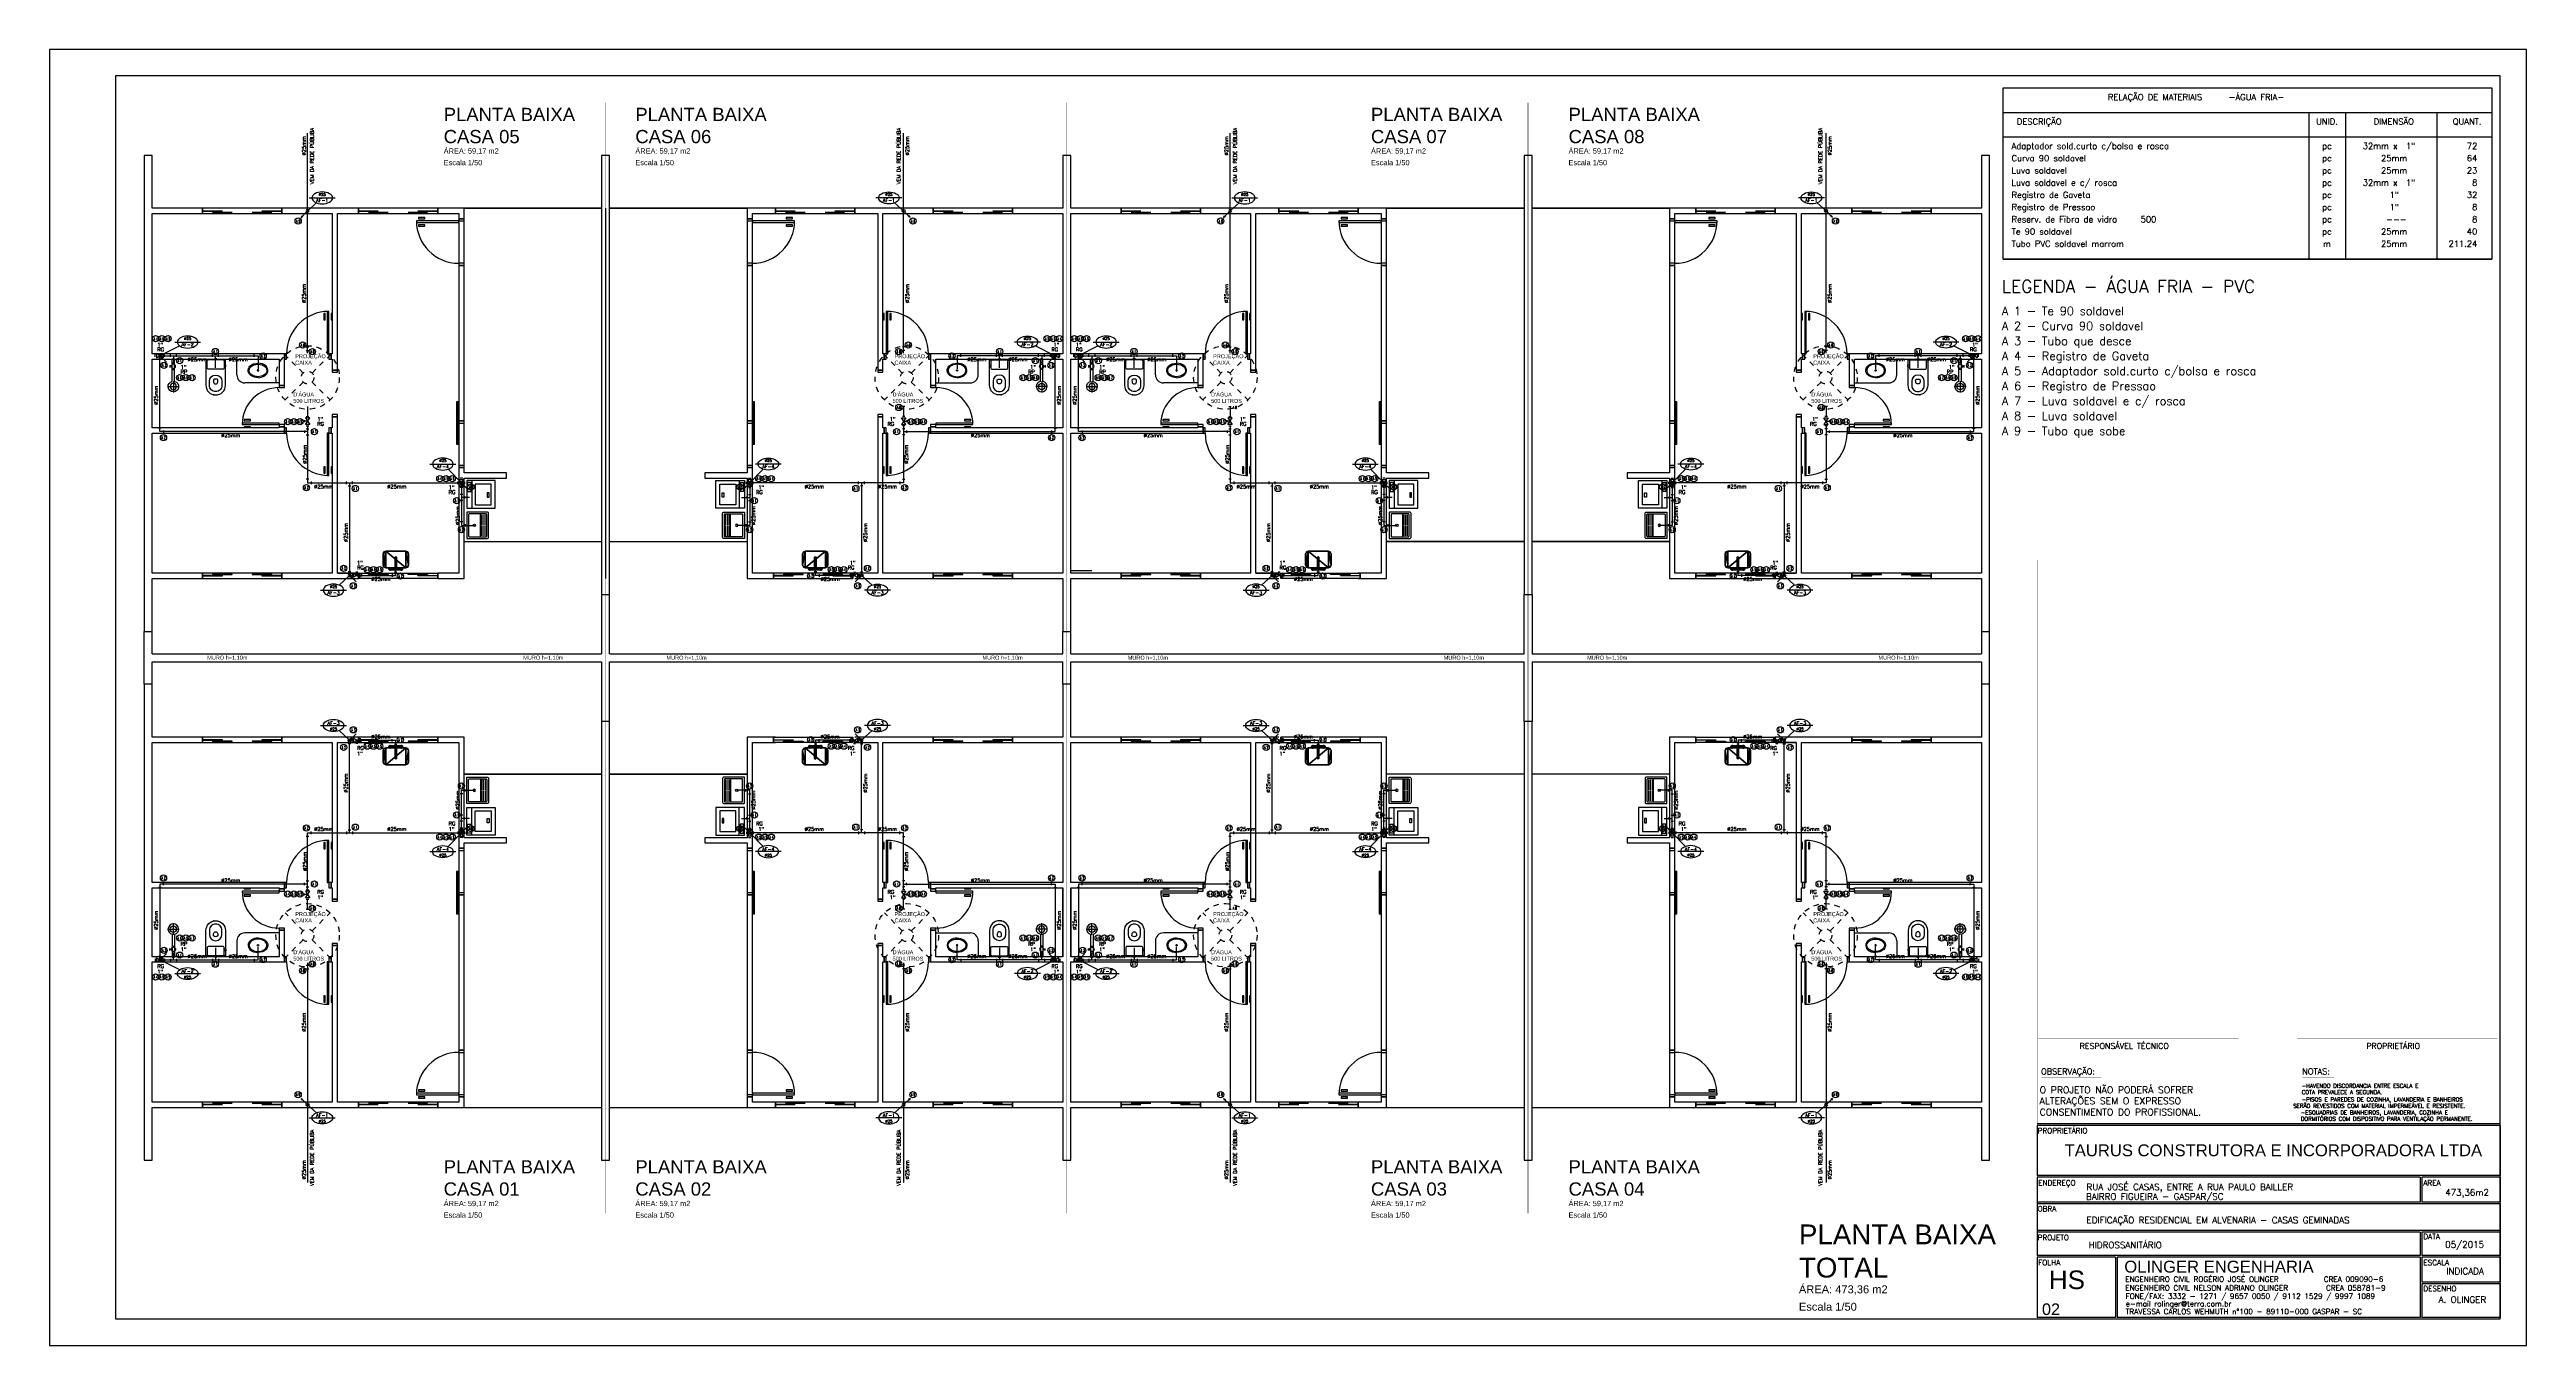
# Model space of a CAD drawing. Header units: metres. Extents: x 49 to 320, y -91 to 27.
# Drawn here: x 191.93 to 238.75, y -40.83 to -16.33 of the extents above; entities that cross this region are included whole.
import ezdxf
from ezdxf.enums import TextEntityAlignment as Align

# ---------------------------------------------------------------- set-up
doc = ezdxf.new("R2010")
doc.units = ezdxf.units.M
doc.header["$LTSCALE"] = 0.2
doc.linetypes.add('AF', pattern=[200, 100, 100])
doc.linetypes.add('DASHED', pattern=[0.75, 0.5, -0.25])
for name, color, linetype in [('ARQ-___-___-LEG', 3, 'Continuous'), ('ARQ-___-___-VST', 9, 'Continuous'), ('ARQ-COB-PRJ', 4, 'DASHED'), ('ARQ-EQP', 24, 'Continuous'), ('ARQ-EQP-___-INT', 7, 'Continuous'), ('ARQ-FLH', 7, 'Continuous'), ('CONEXAO_AG_FRIA', 6, 'Continuous'), ('Diametro', 1, 'Continuous'), ('LEGENDA_ID', 5, 'Continuous'), ('LEGENDA_ID_L', 5, 'Continuous'), ('Prumadas_L', 1, 'Continuous'), ('Prumadas_Q', 3, 'Continuous'), ('Prumadas_T', 3, 'Continuous'), ('TUBOS_AG_FRIA', 4, 'Continuous')]:
    doc.layers.add(name, color=color, linetype=linetype)
doc.styles.add('CL100', font='ROMANS.SHX', dxfattribs={"height": 125})
doc.styles.add('CL40', font='ROMANS.SHX', dxfattribs={"height": 50})
doc.styles.add('CL60', font='ROMANS.SHX', dxfattribs={"height": 75})
doc.styles.add('REGUA120', font='arial.ttf')
doc.styles.add('REGUA200', font='arial.ttf')
doc.styles.add('REGUA60', font='arial.ttf')
doc.styles.add('REGUA80', font='arial.ttf')
doc.styles.add('ROMANS', font='romans', dxfattribs={"height": 6})

# ---------------------------------------------------------------- blocks, each defined once
blk = doc.blocks.new('MCCUB1_3')
at = {"color": 254}
mesh = blk.add_polyface(dxfattribs=at)
corners = [(-24, -37, 70), (-22.5, -40.5, 70), (-19, -42, 70), (-24, -15, 70), (-22.5, -11.5, 70), (-19, -10, 70), (19, -10, 70), (19, -42, 70), (24, -15, 70), (24, -37, 70), (22.5, -40.5, 70), (22.5, -11.5, 70), (-24, -37, 85), (-22.5, -40.5, 85), (-19, -42, 85), (19, -42, 85), (22.5, -40.5, 85), (24, -37, 85), (24, -15, 85), (22.5, -11.5, 85), (19, -10, 85), (-19, -10, 85), (-22.5, -11.5, 85), (-24, -15, 85)]
mesh.append_faces([[corners[k] for k in face] for face in [(9, 7, 10), (6, 8, 11)]], dxfattribs={"vtx0": -1, "color": 254})
mesh.append_faces([[corners[k] for k in face] for face in [(0, 2, 3), (3, 2, 4), (4, 2, 5), (5, 2, 6), (8, 7, 9)]], dxfattribs={"vtx0": -1, "vtx1": -1, "color": 254})
mesh.append_faces([[corners[k] for k in face] for face in [(6, 7, 8)]], dxfattribs={"vtx0": -1, "vtx1": -1, "vtx2": -1, "color": 254})
mesh.append_faces([[corners[k] for k in face] for face in [(6, 2, 7)]], dxfattribs={"vtx0": -1, "vtx2": -1, "color": 254})
mesh.append_faces([[corners[k] for k in face] for face in [(12, 13, 0), (13, 14, 1), (14, 15, 2), (15, 16, 7), (16, 17, 10), (17, 18, 9), (18, 19, 8), (19, 20, 11), (20, 21, 6), (21, 22, 5), (22, 23, 4), (23, 12, 3)]], dxfattribs={"vtx1": -1, "color": 254})
mesh.append_faces([[corners[k] for k in face] for face in [(0, 1, 2), (13, 1, 0), (14, 2, 1), (15, 7, 2), (16, 10, 7), (17, 9, 10), (18, 8, 9), (19, 11, 8), (20, 6, 11), (21, 5, 6), (22, 4, 5), (23, 3, 4), (12, 0, 3)]], dxfattribs={"vtx2": -1, "color": 254})
mesh = blk.add_polyface(dxfattribs=at)
corners = [(-1.4, -30.5, 100.3), (-1.4, -30.5, 95.5), (-0.1, -31.3, 95.5), (-0.1, -31.3, 100.6), (-1.4, -29, 99.7), (-1.4, -29, 95.5), (-0.1, -28.3, 99.4), (-0.1, -28.3, 95.5), (1.2, -29, 99.7), (1.2, -29, 95.5), (1.2, -30.5, 100.3), (1.2, -30.5, 95.5), (-1.4, -27.2, 103.6), (-0.1, -27.5, 104.3), (-1.4, -26.6, 102.1), (-0.1, -26.3, 101.3), (1.2, -26.6, 102.1), (1.2, -27.2, 103.6), (-1.4, -10.6, 103.6), (-0.1, -10.3, 104.3), (-1.4, -11.2, 102.1), (-0.1, -11.5, 101.3), (1.2, -11.2, 102.1), (1.2, -10.6, 103.6), (-1.4, -7.6, 100.5), (-0.1, -7, 101), (-1.4, -8.6, 99.5), (-0.1, -9.2, 98.9), (1.2, -8.6, 99.5), (1.2, -7.6, 100.5), (-12.1, -6.6, 100), (-12.1, -7.3, 101.3), (11.9, -7.3, 101.3), (11.9, -6.6, 100), (-12.1, -7.4, 98.7), (11.9, -7.4, 98.7), (-12.1, -8.9, 98.7), (11.9, -8.9, 98.7), (-12.1, -9.6, 100), (11.9, -9.6, 100), (-12.1, -8.8, 101.3), (11.9, -8.8, 101.3), (12.5, -6.6, 106.9), (11.2, -5.7, 106.9), (9.7, -5.7, 106.9), (8.4, -6.6, 106.9), (7.9, -8.1, 106.9), (8.4, -9.6, 106.9), (9.6, -10.5, 106.9), (12.4, -9.6, 106.9), (11.2, -10.5, 106.9), (12.9, -8.1, 106.9), (12.5, -6.6, 101.9), (11.2, -5.7, 101.9), (9.7, -5.7, 101.9), (8.4, -6.6, 101.9), (7.9, -8.1, 101.9), (8.4, -9.6, 101.9), (9.6, -10.5, 101.9), (11.2, -10.5, 101.9), (12.4, -9.6, 101.9), (12.9, -8.1, 101.9), (-8.1, -8.1, 101.9), (-8.5, -6.6, 101.9), (-8.5, -6.6, 106.9), (-8.1, -8.1, 106.9), (-8.6, -9.6, 101.9), (-8.6, -9.6, 106.9), (-9.8, -10.5, 101.9), (-9.8, -10.5, 106.9), (-11.4, -10.5, 101.9), (-11.4, -10.5, 106.9), (-12.6, -9.6, 101.9), (-12.6, -9.6, 106.9), (-13.1, -8.1, 101.9), (-13.1, -8.1, 106.9), (-12.6, -6.6, 101.9), (-12.6, -6.6, 106.9), (-11.3, -5.7, 101.9), (-11.3, -5.7, 106.9), (-9.8, -5.7, 101.9), (-9.8, -5.7, 106.9)]
mesh.append_faces([[corners[k] for k in face] for face in [(30, 31, 32, 33), (34, 30, 33, 35), (36, 34, 35, 37), (38, 36, 37, 39), (40, 38, 39, 41), (31, 40, 41, 32), (52, 53, 43, 42), (53, 54, 44, 43), (54, 55, 45, 44), (55, 56, 46, 45), (56, 57, 47, 46), (57, 58, 48, 47), (58, 59, 50, 48), (59, 60, 49, 50), (60, 61, 51, 49), (61, 52, 42, 51), (62, 63, 64, 65), (66, 62, 65, 67), (68, 66, 67, 69), (70, 68, 69, 71), (72, 70, 71, 73), (74, 72, 73, 75), (76, 74, 75, 77), (78, 76, 77, 79), (80, 78, 79, 81), (63, 80, 81, 64)]], dxfattribs={"color": 254})
mesh.append_faces([[corners[k] for k in face] for face in [(32, 37, 35, 33), (49, 48, 50), (42, 49, 51), (64, 67, 65), (67, 71, 69)]], dxfattribs={"vtx0": -1, "color": 254})
mesh.append_faces([[corners[k] for k in face] for face in [(32, 39, 37), (42, 44, 45), (42, 45, 46), (42, 46, 47), (42, 47, 48), (64, 73, 71), (64, 75, 73), (64, 77, 75), (64, 79, 77)]], dxfattribs={"vtx0": -1, "vtx2": -1, "color": 254})
mesh.append_faces([[corners[k] for k in face] for face in [(24, 18, 19, 25), (26, 20, 18, 24), (27, 21, 20, 26), (28, 22, 21, 27), (29, 23, 22, 28), (25, 19, 23, 29)]], dxfattribs={"vtx1": -1, "color": 254})
mesh.append_faces([[corners[k] for k in face] for face in [(36, 38, 31)]], dxfattribs={"vtx1": -1, "vtx2": -1, "color": 254})
mesh.append_faces([[corners[k] for k in face] for face in [(12, 0, 3, 13), (14, 4, 0, 12), (15, 6, 4, 14), (16, 8, 6, 15), (17, 10, 8, 16), (13, 3, 10, 17), (18, 12, 13, 19), (20, 14, 12, 18), (21, 15, 14, 20), (22, 16, 15, 21), (23, 17, 16, 22), (19, 13, 17, 23)]], dxfattribs={"vtx1": -1, "vtx3": -1, "color": 254})
mesh.append_faces([[corners[k] for k in face] for face in [(32, 41, 39), (30, 34, 36, 31), (38, 40, 31), (42, 43, 44), (64, 81, 79)]], dxfattribs={"vtx2": -1, "color": 254})
mesh.append_faces([[corners[k] for k in face] for face in [(0, 1, 2, 3), (4, 5, 1, 0), (6, 7, 5, 4), (8, 9, 7, 6), (10, 11, 9, 8), (3, 2, 11, 10)]], dxfattribs={"vtx3": -1, "color": 254})
blk = doc.blocks.new('EQLAV1_2')
at = {"color": 0}
blk.add_lwpolyline([(30.8, -10), (-30.8, -10), (-30.8, -73.5), (30.8, -73.5)], close=True, dxfattribs=at)
at = {"layer": 'ARQ-EQP-___-INT'}
blk.add_line((30.8, -21.3), (-30.8, -21.3), dxfattribs=at)
for points in [[(22.9, -64.6), (22.9, -28.8), (-23, -28.8), (-23, -64.6)], [(6.4, -19.6), (26.4, -19.6), (26.4, -12.1), (6.4, -12.1)], [(4, -59.7), (4, -55.7), (-6, -55.7), (-6, -59.7)]]:
    blk.add_lwpolyline(points, close=True, dxfattribs=at)
blk = doc.blocks.new('SAT13S_2')
at = {"layer": 'ARQ-EQP', "color": 0, "linetype": 'ByBlock'}
blk.add_lwpolyline([(-26.5, -48.5), (26.5, -48.5, 0.414214), (29.5, -45.5), (29.5, -1, 0.414214), (28.5, 0), (-28.5, 0, 0.414214), (-29.5, -1), (-29.5, -45.5, 0.414214)], format="xyb", close=True, dxfattribs=at)
at = {"layer": 'ARQ-EQP-___-INT'}
for points in [[(25.5, -27.7), (25.5, -6, 0.414214), (23.5, -4), (-23.5, -4, 0.414214), (-25.5, -6), (-25.5, -27.7)], [(-25.5, -27.8), (-25.5, -29.7, 0.414214), (-24.5, -30.6), (-23.2, -30.6), (23.1, -30.6), (24.5, -30.6, 0.414214), (25.5, -29.7), (25.5, -27.8)], [(-25.5, -30.5), (-25.5, -42.5, 0.414214), (-23.5, -44.5)], [(-23.5, -44.5), (23.5, -44.5, 0.414214), (25.5, -42.5), (25.5, -30.5, 0.414214)], [(-23.2, -33), (-0.9, -33, 0.414214)], [(-23.2, -37), (-0.9, -37, 0.414214)], [(-23.2, -41), (-0.9, -41, 0.414214)], [(0.8, -33), (23.1, -33, 0.414214)], [(0.8, -37), (23.1, -37, 0.414214)], [(0.8, -41), (23.1, -41, 0.414214)]]:
    blk.add_lwpolyline(points, format="xyb", dxfattribs=at)
blk.add_circle((0, -17), 2.8, dxfattribs=at)
blk = doc.blocks.new('SAC616S2')
at = {"layer": 'ARQ-EQP', "color": 0, "linetype": 'ByBlock'}
blk.add_lwpolyline([(18.2, -1.5, -0.329256), (18.5, -1.9), (18.5, -49.6, -0.412623), (0, -68, -0.412623), (-18.5, -49.6), (-18.5, -14.5), (-18.9, -14.5), (-18.9, -11), (-18.5, -11), (-18.5, -1.9, -0.329256), (-18.2, -1.5), (-17.3, -1.5), (0, -1.5), (17.3, -1.5)], format="xyb", close=True, dxfattribs=at)
at = {"layer": 'ARQ-EQP-___-INT'}
for p, q in [((-18.5, -11), (-16, -11)), ((-18.5, -14.5), (-16, -14.5))]:
    blk.add_line(p, q, dxfattribs=at)
blk.add_lwpolyline([(-14, -1.5, 0.324141), (-16, -3.5), (-16, -17.5, 0.333333), (-14.5, -19), (0, -19), (14.5, -19, 0.333333), (16, -17.5), (16, -3.5, 0.324141), (14, -1.5, 0.324141)], format="xyb", dxfattribs=at)
for points in [[(0, -61.7, 0.418677), (11.8, -50), (11.8, -42.1, 0.411784), (0, -30.2, 0.411784), (-11.8, -42.1), (-11.8, -50, 0.418677)], [(0, -47, -0.428571), (-4, -43.3), (-4.3, -39.3, -0.16754), (0, -37.8, -0.16754), (4.3, -39.3), (4, -43.3, -0.428571)]]:
    blk.add_lwpolyline(points, format="xyb", close=True, dxfattribs=at)
blk.add_point((3.3, -68), dxfattribs=at)
blk = doc.blocks.new('SACHS__2')
at = {"layer": 'ARQ-EQP', "color": 0, "linetype": 'ByBlock'}
for p, q in [((42.3, 2.4), (0, 2.4)), ((0, 2.4), (0, -2.4)), ((42.3, -2.4), (0, -2.4))]:
    blk.add_line(p, q, dxfattribs=at)
blk.add_arc((52, 0), 10, 193.8865, 166.1135, dxfattribs=at)
at = {"layer": 'ARQ-EQP-___-INT'}
for p, q in [((41.6, 0), (63.2, 0)), ((52, 11.2), (52, -11.2))]:
    blk.add_line(p, q, dxfattribs=at)
blk.add_circle((52, 0), 6, dxfattribs=at)
blk = doc.blocks.new('SAL37S_2')
at = {"layer": 'ARQ-EQP-___-INT'}
for points in [[(0, -10, 0.145827), (-16.8, -14.9, 0.090827), (-22, -19.4, 0.12568), (-24.8, -26.7, 0.221372), (-20.6, -38.8, 0.186059), (0, -46.5, 0.186059)], [(0, -10, -0.145827), (16.8, -14.9, -0.090827), (22, -19.4, -0.12568), (24.8, -26.7, -0.221372), (20.6, -38.8, -0.186059), (0, -46.5, -0.186059)]]:
    blk.add_lwpolyline(points, format="xyb", dxfattribs=at)
blk.add_lwpolyline([(0, -12.5, 0.14623), (-15.5, -17, 0.09047), (-20, -20.9, 0.123903), (-22.4, -27, 0.21906), (-18.9, -37, 0.185248), (0, -44.1, 0.185248), (18.8, -37, 0.21906), (22.3, -27, 0.123903), (20, -20.9, 0.09047), (15.5, -17, 0.14623)], format="xyb", close=True, dxfattribs=at)
blk.add_circle((0, -28.3), 1.8, dxfattribs=at)
blk = doc.blocks.new('Titul1')
at = {"color": 6, "style": 'REGUA200', "width": 1.4}
blk.add_attdef('TITULO', (0, 0), '', height=5, dxfattribs=at)
at = {"color": 0, "style": 'REGUA80', "width": 1.4}
blk.add_attdef('ESCALA', (0, -3.98), '', height=2, dxfattribs=at)
blk = doc.blocks.new('_resf500p')
for p, q in [((-8.5, 8.5), (-42.4, 42.4)), ((8.5, 8.5), (42.4, 42.4)), ((-8.5, -8.5), (-42.4, -42.4)), ((8.5, -8.5), (42.4, -42.4))]:
    blk.add_line(p, q)
for radius in [60, 12]:
    blk.add_circle((0, 0), radius)
blk = doc.blocks.new('*U282', base_point=(503.7, 172.5))
for p, q in [((491.3, 184.8), (494.9, 182.7)), ((491.3, 184.8), (493.4, 181.2)), ((501.7, 174.4), (491.3, 184.8))]:
    blk.add_line(p, q)
blk.add_circle((503.7, 172.5), 2.71)
blk = doc.blocks.new('*U283', base_point=(500.9, 175.2))
for q in [(513.2, 187.6), (504.9, 180.7), (506.4, 179.3)]:
    blk.add_line((502.8, 177.1), q)
blk.add_circle((500.9, 175.2), 2.71)
blk = doc.blocks.new('*U284', base_point=(504.4, 179.3))
for q in [(516.8, 191.7), (508.5, 184.9), (510, 183.4)]:
    blk.add_line((506.4, 181.3), q)
blk.add_circle((504.4, 179.3), 2.71)
blk = doc.blocks.new('*U285', base_point=(506.6, 177.6))
for q in [(518.9, 190), (510.6, 183.1), (512.1, 181.7)]:
    blk.add_line((508.5, 179.5), q)
blk.add_circle((506.6, 177.6), 2.71)
blk = doc.blocks.new('*U286', base_point=(506.6, 177.7))
for p, q in [((510.6, 171.2), (502.5, 184.3)), ((510.6, 184.3), (502.5, 171.2)), ((502.5, 184.3), (510.6, 184.3)), ((502.5, 171.2), (510.6, 171.2)), ((508.9, 186.6), (504.2, 186.6)), ((508.9, 168.9), (504.2, 168.9)), ((506.6, 177.7), (512.8, 177.7))]:
    blk.add_line(p, q)
at = {"linetype": 'Continuous'}
blk.add_line((512.8, 179.7), (512.8, 175.8), dxfattribs=at)
blk = doc.blocks.new('*U287', base_point=(504.6, 179.3))
for p, q in [((495.7, 181.7), (495.7, 177)), ((511.1, 183.4), (498.1, 175.3)), ((498.1, 183.4), (511.1, 175.3)), ((498.1, 175.3), (498.1, 183.4)), ((504.6, 179.3), (504.6, 185.6)), ((511.1, 175.3), (511.1, 183.4)), ((513.5, 181.7), (513.5, 177))]:
    blk.add_line(p, q)
at = {"linetype": 'Continuous'}
blk.add_line((502.7, 185.6), (506.5, 185.6), dxfattribs=at)
blk = doc.blocks.new('*U288', base_point=(503.7, 176.4))
at = {"linetype": 'Continuous'}
blk.add_line((497.4, 174.5), (497.4, 178.3), dxfattribs=at)
for p, q in [((503.7, 176.4), (497.4, 176.4)), ((499.6, 183), (507.7, 169.9)), ((499.6, 169.9), (507.7, 183)), ((507.7, 183), (499.6, 183)), ((507.7, 169.9), (499.6, 169.9)), ((501.3, 185.3), (506, 185.3)), ((501.3, 167.6), (506, 167.6))]:
    blk.add_line(p, q)
blk = doc.blocks.new('*U289', base_point=(501, 175.2))
for p, q in [((492.1, 177.5), (492.1, 172.9)), ((507.5, 179.2), (494.4, 171.2)), ((494.4, 179.2), (507.5, 171.2)), ((494.4, 171.2), (494.4, 179.2)), ((501, 175.2), (501, 181.5)), ((507.5, 171.2), (507.5, 179.2)), ((509.8, 177.5), (509.8, 172.9))]:
    blk.add_line(p, q)
at = {"linetype": 'Continuous'}
blk.add_line((499.1, 181.5), (502.9, 181.5), dxfattribs=at)
blk = doc.blocks.new('*U290', base_point=(501.1, 175.4))
at = {"linetype": 'Continuous'}
blk.add_line((494.3, 173.3), (494.3, 177.5), dxfattribs=at)
for p, q in [((497.1, 175.4), (494.3, 175.4)), ((498.8, 181.8), (503.5, 181.8)), ((498.8, 169), (503.5, 169))]:
    blk.add_line(p, q)
blk.add_circle((501.1, 175.4), 4.03)
blk = doc.blocks.new('*U291', base_point=(502.7, 175.2))
for p, q in [((495.7, 177.5), (495.7, 172.9)), ((500.4, 181.9), (505.1, 181.9))]:
    blk.add_line(p, q)
blk = doc.blocks.new('*U292', base_point=(500.9, 175.2))
for p, q in [((503.2, 181.9), (498.5, 181.9)), ((507.9, 177.5), (507.9, 172.9))]:
    blk.add_line(p, q)
blk = doc.blocks.new('*U293', base_point=(506.6, 177.6))
for p, q in [((499.8, 179.9), (499.8, 175.3)), ((504.2, 184.6), (508.9, 184.6))]:
    blk.add_line(p, q)
blk = doc.blocks.new('*U294', base_point=(506.6, 178.4))
for p, q in [((508.9, 171.7), (504.2, 171.7)), ((513.6, 176.1), (513.6, 180.7))]:
    blk.add_line(p, q)
blk = doc.blocks.new('*U295', base_point=(504.4, 179.3))
for p, q in [((506.8, 172.6), (502.1, 172.6)), ((511.4, 177), (511.4, 181.7))]:
    blk.add_line(p, q)
blk = doc.blocks.new('*U296', base_point=(505.3, 179.3))
for p, q in [((498.6, 177), (498.6, 181.7)), ((503, 172.3), (507.7, 172.3))]:
    blk.add_line(p, q)
blk = doc.blocks.new('*U297', base_point=(503.7, 177.6))
for p, q in [((506, 170.9), (501.3, 170.9)), ((510.7, 175.3), (510.7, 179.9))]:
    blk.add_line(p, q)
blk = doc.blocks.new('*U298', base_point=(500.9, 176.6))
for p, q in [((503.2, 169.9), (498.5, 169.9)), ((507.9, 174.3), (507.9, 179))]:
    blk.add_line(p, q)
blk = doc.blocks.new('*U299', base_point=(503.7, 176.6))
for p, q in [((498.1, 174.3), (498.1, 179)), ((501.3, 182.5), (506, 182.5)), ((501.3, 171.1), (506, 171.1))]:
    blk.add_line(p, q)
blk = doc.blocks.new('*U300', base_point=(504.4, 177.6))
for p, q in [((498.9, 179.9), (498.9, 175.3)), ((502.1, 183.2), (506.8, 183.2)), ((510.3, 179.9), (510.3, 175.3))]:
    blk.add_line(p, q)
blk = doc.blocks.new('*U301', base_point=(506.6, 177.9))
for p, q in [((508.9, 183.7), (504.2, 183.7)), ((508.9, 172.3), (504.2, 172.3)), ((512.1, 175.5), (512.1, 180.2))]:
    blk.add_line(p, q)
blk = doc.blocks.new('*U302', base_point=(501.9, 175.2))
for p, q in [((496.1, 177.5), (496.1, 172.9)), ((504.2, 180.8), (499.6, 180.8)), ((507.5, 177.5), (507.5, 172.9))]:
    blk.add_line(p, q)
blk = doc.blocks.new('*U303', base_point=(501.1, 175.2))
for p, q in [((495.5, 177.5), (495.5, 172.9)), ((498.8, 180.8), (503.5, 180.8)), ((507, 177.5), (507, 172.9))]:
    blk.add_line(p, q)
blk = doc.blocks.new('*U304', base_point=(503.7, 175.1))
blk.add_line((501.3, 175.1), (506, 175.1))
blk = doc.blocks.new('*U305', base_point=(503.7, 175))
blk.add_line((501.3, 175), (506, 175))
blk = doc.blocks.new('*U306', base_point=(503.7, 176.2))
blk.add_line((501.3, 176.2), (506, 176.2))

msp = doc.modelspace()

# ---------------------------------------------------------------- linework, layer by layer
at = {"color": 15}
for p, q in [((238.752, -16.327), (191.927, -16.327)), ((191.927, -16.327), (191.927, -40.829)), ((238.752, -40.829), (238.752, -16.327)), ((191.927, -40.829), (238.752, -40.829))]:
    msp.add_line(p, q, dxfattribs=at)
at = {"color": 0}
for p, q in [((238.252, -16.827), (193.177, -16.827)), ((193.177, -16.827), (193.177, -40.329)), ((238.252, -40.329), (238.252, -16.827)), ((193.177, -40.329), (238.252, -40.329))]:
    msp.add_line(p, q, dxfattribs=at)
for p, q in [((228.86, -17.054), (238.1, -17.054)), ((228.86, -20.288), (228.86, -17.054)), ((238.1, -17.054), (238.1, -20.288)), ((228.86, -17.516), (238.1, -17.516)), ((234.635, -17.516), (234.635, -20.288)), ((235.328, -17.516), (235.328, -20.288)), ((237.06, -17.516), (237.06, -20.288)), ((238.1, -17.516), (238.1, -20.288)), ((228.86, -17.978), (238.1, -17.978)), ((193.718, -18.329), (193.718, -27.329)), ((193.868, -18.329), (193.718, -18.329)), ((193.868, -19.329), (193.868, -18.329)), ((202.363, -18.329), (202.363, -26.629)), ((202.513, -18.329), (202.363, -18.329)), ((202.513, -26.629), (202.513, -18.329)), ((211.083, -18.329), (211.083, -19.329)), ((211.233, -18.329), (211.083, -18.329)), ((211.233, -19.329), (211.233, -18.329)), ((219.803, -18.329), (219.803, -26.629)), ((219.953, -18.329), (219.803, -18.329)), ((219.953, -26.629), (219.953, -18.329)), ((228.448, -18.329), (228.448, -19.329)), ((228.598, -18.329), (228.448, -18.329)), ((228.598, -27.329), (228.598, -18.329)), ((194.818, -19.329), (193.868, -19.329)), ((193.868, -22.079), (193.868, -19.429)), ((193.868, -19.429), (194.818, -19.429)), ((194.818, -19.429), (194.818, -19.329)), ((194.819, -19.329), (194.818, -19.329)), ((194.818, -19.329), (194.818, -19.429)), ((194.818, -19.429), (194.819, -19.429)), ((196.317, -19.329), (194.819, -19.329)), ((194.819, -19.429), (194.819, -19.329)), ((194.819, -19.429), (196.317, -19.429)), ((195.195, -19.381), (194.825, -19.381)), ((194.825, -19.381), (194.825, -19.386)), ((194.825, -19.386), (195.195, -19.386)), ((195.379, -19.406), (195.01, -19.406)), ((195.01, -19.406), (195.01, -19.411)), ((195.01, -19.411), (195.379, -19.411)), ((195.195, -19.386), (195.195, -19.381)), ((195.379, -19.411), (195.379, -19.406)), ((196.127, -19.406), (195.757, -19.406)), ((195.757, -19.406), (195.757, -19.411)), ((195.757, -19.411), (196.127, -19.411)), ((196.311, -19.381), (195.942, -19.381)), ((195.942, -19.381), (195.942, -19.386)), ((195.942, -19.386), (196.311, -19.386)), ((196.127, -19.411), (196.127, -19.406)), ((196.311, -19.386), (196.311, -19.381)), ((196.318, -19.329), (196.317, -19.329)), ((196.317, -19.329), (196.317, -19.429)), ((196.317, -19.429), (196.318, -19.429)), ((196.318, -19.329), (196.318, -19.429)), ((197.766, -19.329), (196.318, -19.329)), ((196.318, -19.429), (196.318, -19.329)), ((196.318, -19.429), (197.268, -19.429)), ((197.268, -19.429), (197.268, -22.079)), ((197.368, -22.389), (197.368, -19.429)), ((197.368, -19.429), (197.766, -19.429)), ((197.766, -19.429), (197.766, -19.329)), ((197.767, -19.329), (197.766, -19.329)), ((197.766, -19.329), (197.766, -19.429)), ((197.766, -19.429), (197.767, -19.429)), ((199.265, -19.329), (197.767, -19.329)), ((197.767, -19.429), (197.767, -19.329)), ((197.767, -19.429), (199.265, -19.429)), ((198.142, -19.381), (197.773, -19.381)), ((197.773, -19.381), (197.773, -19.386)), ((197.773, -19.386), (198.142, -19.386)), ((198.327, -19.406), (197.957, -19.406)), ((197.957, -19.406), (197.957, -19.411)), ((197.957, -19.411), (198.327, -19.411)), ((198.142, -19.386), (198.142, -19.381)), ((198.327, -19.411), (198.327, -19.406)), ((199.074, -19.406), (198.705, -19.406)), ((198.705, -19.406), (198.705, -19.411)), ((198.705, -19.411), (199.074, -19.411)), ((199.663, -19.569), (198.863, -19.569)), ((198.863, -19.569), (198.863, -19.599)), ((198.863, -19.599), (199.663, -19.599)), ((199.259, -19.381), (198.89, -19.381)), ((198.89, -19.381), (198.89, -19.386)), ((198.89, -19.386), (199.259, -19.386)), ((199.023, -19.504), (198.903, -19.504)), ((198.903, -19.504), (198.903, -19.529)), ((198.903, -19.529), (199.023, -19.529)), ((199.023, -19.639), (198.903, -19.639)), ((198.903, -19.639), (198.903, -19.664)), ((198.903, -19.664), (199.023, -19.664)), ((199.023, -19.529), (199.023, -19.504)), ((199.023, -19.664), (199.023, -19.639)), ((199.074, -19.411), (199.074, -19.406)), ((199.259, -19.386), (199.259, -19.381)), ((199.266, -19.329), (199.265, -19.329)), ((199.265, -19.329), (199.265, -19.429)), ((199.265, -19.429), (199.266, -19.429)), ((199.266, -19.329), (199.266, -19.429)), ((199.763, -19.329), (199.266, -19.329)), ((199.266, -19.429), (199.266, -19.329)), ((199.266, -19.429), (199.663, -19.429)), ((199.663, -19.429), (199.663, -19.529)), ((199.663, -19.529), (199.763, -19.529)), ((199.763, -19.529), (199.663, -19.529)), ((199.663, -19.529), (199.663, -19.569)), ((199.663, -19.569), (199.763, -19.569)), ((199.663, -19.599), (199.663, -19.569)), ((199.663, -19.599), (199.663, -20.369)), ((199.763, -19.329), (202.363, -19.329)), ((199.763, -19.529), (199.763, -19.329)), ((202.363, -19.329), (199.763, -19.329)), ((199.763, -19.569), (199.763, -19.529)), ((199.763, -20.369), (199.763, -19.569)), ((199.763, -20.369), (199.763, -19.569)), ((202.438, -19.329), (202.438, -26.329)), ((202.513, -19.329), (205.113, -19.329)), ((205.113, -19.329), (202.513, -19.329)), ((205.113, -19.329), (205.113, -19.529)), ((205.648, -19.329), (205.113, -19.329)), ((205.113, -19.529), (205.213, -19.529)), ((205.213, -19.529), (205.113, -19.529)), ((205.113, -19.529), (205.113, -19.569)), ((205.113, -19.569), (205.213, -19.569)), ((205.113, -19.569), (205.113, -20.369)), ((205.113, -19.569), (205.113, -20.369)), ((205.213, -19.529), (205.213, -19.429)), ((205.213, -19.429), (205.648, -19.429)), ((205.213, -19.569), (205.213, -19.529)), ((206.013, -19.569), (205.213, -19.569)), ((205.213, -19.569), (205.213, -19.599)), ((205.213, -19.599), (206.013, -19.599)), ((205.213, -20.369), (205.213, -19.599)), ((205.648, -19.429), (205.648, -19.329)), ((205.649, -19.329), (205.648, -19.329)), ((205.648, -19.329), (205.648, -19.429)), ((205.648, -19.429), (205.649, -19.429)), ((207.147, -19.329), (205.649, -19.329)), ((205.649, -19.429), (205.649, -19.329)), ((205.649, -19.429), (207.147, -19.429)), ((206.025, -19.381), (205.655, -19.381)), ((205.655, -19.381), (205.655, -19.386)), ((205.655, -19.386), (206.025, -19.386)), ((206.209, -19.406), (205.84, -19.406)), ((205.84, -19.406), (205.84, -19.411)), ((205.84, -19.411), (206.209, -19.411)), ((205.853, -19.504), (205.853, -19.529)), ((205.973, -19.504), (205.853, -19.504)), ((205.853, -19.529), (205.973, -19.529)), ((205.853, -19.639), (205.853, -19.664)), ((205.973, -19.639), (205.853, -19.639)), ((205.853, -19.664), (205.973, -19.664)), ((205.973, -19.529), (205.973, -19.504)), ((205.973, -19.664), (205.973, -19.639)), ((206.013, -19.599), (206.013, -19.569)), ((206.025, -19.386), (206.025, -19.381)), ((206.209, -19.411), (206.209, -19.406)), ((206.957, -19.406), (206.587, -19.406)), ((206.587, -19.406), (206.587, -19.411)), ((206.587, -19.411), (206.957, -19.411)), ((207.141, -19.381), (206.772, -19.381)), ((206.772, -19.381), (206.772, -19.386)), ((206.772, -19.386), (207.141, -19.386)), ((206.957, -19.411), (206.957, -19.406)), ((207.141, -19.386), (207.141, -19.381)), ((207.148, -19.329), (207.147, -19.329)), ((207.147, -19.329), (207.147, -19.429)), ((207.147, -19.429), (207.148, -19.429)), ((207.148, -19.329), (207.148, -19.429)), ((208.633, -19.329), (207.148, -19.329)), ((207.148, -19.429), (207.148, -19.329)), ((207.148, -19.429), (207.583, -19.429)), ((207.583, -19.429), (207.583, -22.389)), ((207.683, -22.079), (207.683, -19.429)), ((207.683, -19.429), (208.633, -19.429)), ((208.633, -19.429), (208.633, -19.329)), ((208.634, -19.329), (208.633, -19.329)), ((208.633, -19.329), (208.633, -19.429)), ((208.633, -19.429), (208.634, -19.429)), ((210.132, -19.329), (208.634, -19.329)), ((208.634, -19.429), (208.634, -19.329)), ((208.634, -19.429), (210.132, -19.429)), ((209.01, -19.381), (208.64, -19.381)), ((208.64, -19.381), (208.64, -19.386)), ((208.64, -19.386), (209.01, -19.386)), ((209.194, -19.406), (208.825, -19.406)), ((208.825, -19.406), (208.825, -19.411)), ((208.825, -19.411), (209.194, -19.411)), ((209.01, -19.386), (209.01, -19.381)), ((209.194, -19.411), (209.194, -19.406)), ((209.942, -19.406), (209.572, -19.406)), ((209.572, -19.406), (209.572, -19.411)), ((209.572, -19.411), (209.942, -19.411)), ((210.126, -19.381), (209.757, -19.381)), ((209.757, -19.381), (209.757, -19.386)), ((209.757, -19.386), (210.126, -19.386)), ((209.942, -19.411), (209.942, -19.406)), ((210.126, -19.386), (210.126, -19.381)), ((210.133, -19.329), (210.132, -19.329)), ((210.132, -19.329), (210.132, -19.429)), ((210.132, -19.429), (210.133, -19.429)), ((210.133, -19.329), (210.133, -19.429)), ((211.083, -19.329), (210.133, -19.329)), ((210.133, -19.429), (210.133, -19.329)), ((210.133, -19.429), (211.083, -19.429)), ((211.083, -19.429), (211.083, -22.079)), ((212.183, -19.329), (211.233, -19.329)), ((211.233, -22.079), (211.233, -19.429)), ((211.233, -19.429), (212.183, -19.429)), ((212.183, -19.429), (212.183, -19.329)), ((212.184, -19.329), (212.183, -19.329)), ((212.183, -19.329), (212.183, -19.429)), ((212.183, -19.429), (212.184, -19.429)), ((213.682, -19.329), (212.184, -19.329)), ((212.184, -19.429), (212.184, -19.329)), ((212.184, -19.429), (213.682, -19.429)), ((212.56, -19.381), (212.19, -19.381)), ((212.19, -19.381), (212.19, -19.386)), ((212.19, -19.386), (212.56, -19.386)), ((212.744, -19.406), (212.375, -19.406)), ((212.375, -19.406), (212.375, -19.411)), ((212.375, -19.411), (212.744, -19.411)), ((212.56, -19.386), (212.56, -19.381)), ((212.744, -19.411), (212.744, -19.406)), ((213.492, -19.406), (213.122, -19.406)), ((213.122, -19.406), (213.122, -19.411)), ((213.122, -19.411), (213.492, -19.411)), ((213.676, -19.381), (213.307, -19.381)), ((213.307, -19.381), (213.307, -19.386)), ((213.307, -19.386), (213.676, -19.386)), ((213.492, -19.411), (213.492, -19.406)), ((213.676, -19.386), (213.676, -19.381)), ((213.683, -19.329), (213.682, -19.329)), ((213.682, -19.329), (213.682, -19.429)), ((213.682, -19.429), (213.683, -19.429)), ((213.683, -19.329), (213.683, -19.429)), ((215.168, -19.329), (213.683, -19.329)), ((213.683, -19.429), (213.683, -19.329)), ((213.683, -19.429), (214.633, -19.429)), ((214.633, -19.429), (214.633, -22.079)), ((214.733, -22.389), (214.733, -19.429)), ((214.733, -19.429), (215.168, -19.429)), ((215.168, -19.429), (215.168, -19.329)), ((215.169, -19.329), (215.168, -19.329)), ((215.168, -19.329), (215.168, -19.429)), ((215.168, -19.429), (215.169, -19.429)), ((216.667, -19.329), (215.169, -19.329)), ((215.169, -19.429), (215.169, -19.329)), ((215.169, -19.429), (216.667, -19.429)), ((215.545, -19.381), (215.175, -19.381)), ((215.175, -19.381), (215.175, -19.386)), ((215.175, -19.386), (215.545, -19.386)), ((215.729, -19.406), (215.36, -19.406)), ((215.36, -19.406), (215.36, -19.411)), ((215.36, -19.411), (215.729, -19.411)), ((215.545, -19.386), (215.545, -19.381)), ((215.729, -19.411), (215.729, -19.406)), ((216.477, -19.406), (216.107, -19.406)), ((216.107, -19.406), (216.107, -19.411)), ((216.107, -19.411), (216.477, -19.411)), ((216.661, -19.381), (216.292, -19.381)), ((216.292, -19.381), (216.292, -19.386)), ((216.292, -19.386), (216.661, -19.386)), ((217.103, -19.569), (216.303, -19.569)), ((216.303, -19.569), (216.303, -19.599)), ((216.303, -19.599), (217.103, -19.599)), ((216.463, -19.504), (216.343, -19.504)), ((216.343, -19.504), (216.343, -19.529)), ((216.343, -19.529), (216.463, -19.529)), ((216.463, -19.639), (216.343, -19.639)), ((216.343, -19.639), (216.343, -19.664)), ((216.343, -19.664), (216.463, -19.664)), ((216.463, -19.529), (216.463, -19.504)), ((216.463, -19.664), (216.463, -19.639)), ((216.477, -19.411), (216.477, -19.406)), ((216.661, -19.386), (216.661, -19.381)), ((216.668, -19.329), (216.667, -19.329)), ((216.667, -19.329), (216.667, -19.429)), ((216.667, -19.429), (216.668, -19.429)), ((216.668, -19.329), (216.668, -19.429)), ((217.203, -19.329), (216.668, -19.329)), ((216.668, -19.429), (216.668, -19.329)), ((216.668, -19.429), (217.103, -19.429)), ((217.103, -19.429), (217.103, -19.529)), ((217.103, -19.529), (217.203, -19.529)), ((217.203, -19.529), (217.103, -19.529)), ((217.103, -19.529), (217.103, -19.569)), ((217.103, -19.569), (217.203, -19.569)), ((217.103, -19.599), (217.103, -19.569)), ((217.103, -19.599), (217.103, -20.369)), ((217.203, -19.329), (219.803, -19.329)), ((217.203, -19.529), (217.203, -19.329)), ((219.803, -19.329), (217.203, -19.329)), ((217.203, -19.569), (217.203, -19.529)), ((217.203, -20.369), (217.203, -19.569)), ((217.203, -20.369), (217.203, -19.569)), ((219.953, -19.329), (222.553, -19.329)), ((222.553, -19.329), (219.953, -19.329)), ((223.051, -19.329), (222.553, -19.329)), ((222.553, -19.329), (222.553, -19.529)), ((222.553, -19.529), (222.653, -19.529)), ((222.653, -19.529), (222.553, -19.529)), ((222.553, -19.529), (222.553, -19.569)), ((222.553, -19.569), (222.653, -19.569)), ((222.553, -19.569), (222.553, -20.369)), ((222.553, -19.569), (222.553, -20.369)), ((222.653, -19.429), (223.051, -19.429)), ((222.653, -19.529), (222.653, -19.429)), ((222.653, -19.569), (222.653, -19.529)), ((223.453, -19.569), (222.653, -19.569)), ((222.653, -19.569), (222.653, -19.599)), ((222.653, -19.599), (223.453, -19.599)), ((222.653, -20.369), (222.653, -19.599)), ((223.051, -19.429), (223.051, -19.329)), ((223.052, -19.329), (223.051, -19.329)), ((223.051, -19.329), (223.051, -19.429)), ((223.051, -19.429), (223.052, -19.429)), ((224.55, -19.329), (223.052, -19.329)), ((223.052, -19.429), (223.052, -19.329)), ((223.052, -19.429), (224.55, -19.429)), ((223.427, -19.381), (223.058, -19.381)), ((223.058, -19.381), (223.058, -19.386)), ((223.058, -19.386), (223.427, -19.386)), ((223.612, -19.406), (223.242, -19.406)), ((223.242, -19.406), (223.242, -19.411)), ((223.242, -19.411), (223.612, -19.411)), ((223.293, -19.504), (223.293, -19.529)), ((223.413, -19.504), (223.293, -19.504)), ((223.293, -19.529), (223.413, -19.529)), ((223.293, -19.639), (223.293, -19.664)), ((223.413, -19.639), (223.293, -19.639)), ((223.293, -19.664), (223.413, -19.664)), ((223.413, -19.529), (223.413, -19.504)), ((223.413, -19.664), (223.413, -19.639)), ((223.427, -19.386), (223.427, -19.381)), ((223.453, -19.599), (223.453, -19.569)), ((223.612, -19.411), (223.612, -19.406)), ((224.359, -19.406), (223.99, -19.406)), ((223.99, -19.406), (223.99, -19.411)), ((223.99, -19.411), (224.359, -19.411)), ((224.544, -19.381), (224.175, -19.381)), ((224.175, -19.381), (224.175, -19.386)), ((224.175, -19.386), (224.544, -19.386)), ((224.359, -19.411), (224.359, -19.406)), ((224.544, -19.386), (224.544, -19.381)), ((224.551, -19.329), (224.55, -19.329)), ((224.55, -19.329), (224.55, -19.429)), ((224.55, -19.429), (224.551, -19.429)), ((224.551, -19.329), (224.551, -19.429)), ((225.998, -19.329), (224.551, -19.329)), ((224.551, -19.429), (224.551, -19.329)), ((224.551, -19.429), (224.948, -19.429)), ((224.948, -19.429), (224.948, -22.389)), ((225.048, -22.079), (225.048, -19.429)), ((225.048, -19.429), (225.998, -19.429)), ((225.998, -19.429), (225.998, -19.329)), ((225.999, -19.329), (225.998, -19.329)), ((225.998, -19.329), (225.998, -19.429)), ((225.998, -19.429), (225.999, -19.429)), ((227.497, -19.329), (225.999, -19.329)), ((225.999, -19.429), (225.999, -19.329)), ((225.999, -19.429), (227.497, -19.429)), ((226.375, -19.381), (226.005, -19.381)), ((226.005, -19.381), (226.005, -19.386)), ((226.005, -19.386), (226.375, -19.386)), ((226.559, -19.406), (226.19, -19.406)), ((226.19, -19.406), (226.19, -19.411)), ((226.19, -19.411), (226.559, -19.411)), ((226.375, -19.386), (226.375, -19.381)), ((226.559, -19.411), (226.559, -19.406)), ((227.307, -19.406), (226.937, -19.406)), ((226.937, -19.406), (226.937, -19.411)), ((226.937, -19.411), (227.307, -19.411)), ((227.491, -19.381), (227.122, -19.381)), ((227.122, -19.381), (227.122, -19.386)), ((227.122, -19.386), (227.491, -19.386)), ((227.307, -19.411), (227.307, -19.406)), ((227.491, -19.386), (227.491, -19.381)), ((227.498, -19.329), (227.497, -19.329)), ((227.497, -19.329), (227.497, -19.429)), ((227.497, -19.429), (227.498, -19.429)), ((227.498, -19.329), (227.498, -19.429)), ((228.448, -19.329), (227.498, -19.329)), ((227.498, -19.429), (227.498, -19.329)), ((227.498, -19.429), (228.448, -19.429)), ((228.448, -19.429), (228.448, -22.079)), ((199.663, -20.369), (199.663, -20.409)), ((199.763, -20.369), (199.663, -20.369)), ((199.763, -20.409), (199.663, -20.409)), ((199.663, -20.409), (199.663, -23.349)), ((199.663, -20.409), (199.763, -20.409)), ((199.763, -20.409), (199.763, -20.369)), ((199.763, -23.349), (199.763, -20.409)), ((205.113, -20.369), (205.113, -20.409)), ((205.213, -20.369), (205.113, -20.369)), ((205.213, -20.409), (205.113, -20.409)), ((205.113, -20.409), (205.113, -23.349)), ((205.113, -20.409), (205.213, -20.409)), ((205.213, -20.409), (205.213, -20.369)), ((205.213, -23.349), (205.213, -20.409)), ((217.103, -20.369), (217.103, -20.409)), ((217.203, -20.369), (217.103, -20.369)), ((217.203, -20.409), (217.103, -20.409)), ((217.103, -20.409), (217.103, -23.349)), ((217.103, -20.409), (217.203, -20.409)), ((217.203, -20.409), (217.203, -20.369)), ((217.203, -23.349), (217.203, -20.409)), ((222.553, -20.369), (222.553, -20.409)), ((222.653, -20.369), (222.553, -20.369)), ((222.653, -20.409), (222.553, -20.409)), ((222.553, -20.409), (222.553, -23.349)), ((222.553, -20.409), (222.653, -20.409)), ((222.653, -20.409), (222.653, -20.369)), ((222.653, -23.349), (222.653, -20.409)), ((228.86, -20.288), (238.1, -20.288)), ((238.1, -20.288), (228.86, -20.288)), ((197.113, -21.319), (197.113, -21.439)), ((197.138, -21.319), (197.113, -21.319)), ((197.113, -21.439), (197.138, -21.439)), ((197.138, -21.439), (197.138, -21.319)), ((197.208, -21.279), (197.178, -21.279)), ((197.178, -21.279), (197.178, -22.079)), ((197.208, -22.079), (197.208, -21.279)), ((197.248, -21.319), (197.248, -21.439)), ((197.268, -21.319), (197.248, -21.319)), ((197.248, -21.439), (197.268, -21.439)), ((207.703, -21.319), (207.683, -21.319)), ((207.683, -21.439), (207.703, -21.439)), ((207.703, -21.439), (207.703, -21.319)), ((207.773, -21.279), (207.743, -21.279)), ((207.743, -21.279), (207.743, -22.079)), ((207.773, -22.079), (207.773, -21.279)), ((207.813, -21.319), (207.813, -21.439)), ((207.838, -21.319), (207.813, -21.319)), ((207.813, -21.439), (207.838, -21.439)), ((207.838, -21.439), (207.838, -21.319)), ((214.478, -21.319), (214.478, -21.439)), ((214.503, -21.319), (214.478, -21.319)), ((214.478, -21.439), (214.503, -21.439)), ((214.503, -21.439), (214.503, -21.319)), ((214.573, -21.279), (214.543, -21.279)), ((214.543, -21.279), (214.543, -22.079)), ((214.573, -22.079), (214.573, -21.279)), ((214.613, -21.319), (214.613, -21.439)), ((214.633, -21.319), (214.613, -21.319)), ((214.613, -21.439), (214.633, -21.439)), ((225.068, -21.319), (225.048, -21.319)), ((225.048, -21.439), (225.068, -21.439)), ((225.068, -21.439), (225.068, -21.319)), ((225.138, -21.279), (225.108, -21.279)), ((225.108, -21.279), (225.108, -22.079)), ((225.138, -22.079), (225.138, -21.279)), ((225.178, -21.319), (225.178, -21.439)), ((225.203, -21.319), (225.178, -21.319)), ((225.178, -21.439), (225.203, -21.439)), ((225.203, -21.439), (225.203, -21.319)), ((196.368, -22.079), (193.868, -22.079)), ((193.868, -23.479), (193.868, -22.179)), ((193.868, -22.179), (196.268, -22.179)), ((195.468, -22.479), (195.468, -22.179)), ((196.268, -22.179), (196.268, -22.679)), ((196.368, -22.179), (196.368, -22.079)), ((196.408, -22.079), (196.368, -22.079)), ((196.368, -22.079), (196.368, -22.179)), ((196.368, -22.679), (196.368, -22.179)), ((196.368, -22.179), (196.408, -22.179)), ((196.408, -22.179), (196.408, -22.079)), ((197.178, -22.079), (197.208, -22.079)), ((197.248, -22.079), (197.208, -22.079)), ((197.208, -22.079), (197.208, -22.179)), ((197.208, -22.179), (197.248, -22.179)), ((197.248, -22.079), (197.248, -22.179)), ((197.268, -22.079), (197.248, -22.079)), ((197.248, -22.179), (197.248, -22.079)), ((197.248, -22.179), (197.268, -22.179)), ((197.268, -22.179), (197.268, -22.389)), ((197.268, -22.389), (197.368, -22.389)), ((197.368, -22.389), (197.268, -22.389)), ((197.268, -22.389), (197.268, -22.429)), ((197.268, -22.429), (197.368, -22.429)), ((197.368, -22.429), (197.368, -22.389)), ((207.583, -22.389), (207.683, -22.389)), ((207.683, -22.389), (207.583, -22.389)), ((207.583, -22.389), (207.583, -22.429)), ((207.583, -22.429), (207.683, -22.429)), ((207.703, -22.079), (207.683, -22.079)), ((207.683, -22.389), (207.683, -22.179)), ((207.683, -22.179), (207.703, -22.179)), ((207.683, -22.429), (207.683, -22.389)), ((207.703, -22.179), (207.703, -22.079)), ((207.743, -22.079), (207.703, -22.079)), ((207.703, -22.079), (207.703, -22.179)), ((207.703, -22.179), (207.743, -22.179)), ((207.743, -22.179), (207.743, -22.079)), ((207.743, -22.079), (207.773, -22.079)), ((208.583, -22.079), (208.543, -22.079)), ((208.543, -22.079), (208.543, -22.179)), ((208.543, -22.179), (208.583, -22.179)), ((208.583, -22.079), (208.583, -22.179)), ((211.083, -22.079), (208.583, -22.079)), ((208.583, -22.179), (208.583, -22.079)), ((208.583, -22.179), (208.583, -22.679)), ((208.683, -22.179), (211.083, -22.179)), ((208.683, -22.679), (208.683, -22.179)), ((209.483, -22.479), (209.483, -22.179)), ((211.083, -22.179), (211.083, -23.479)), ((213.733, -22.079), (211.233, -22.079)), ((211.233, -23.479), (211.233, -22.179)), ((211.233, -22.179), (213.633, -22.179)), ((212.833, -22.479), (212.833, -22.179)), ((213.633, -22.179), (213.633, -22.679)), ((213.733, -22.179), (213.733, -22.079)), ((213.773, -22.079), (213.733, -22.079)), ((213.733, -22.079), (213.733, -22.179)), ((213.733, -22.679), (213.733, -22.179)), ((213.733, -22.179), (213.773, -22.179)), ((213.773, -22.179), (213.773, -22.079)), ((214.543, -22.079), (214.573, -22.079)), ((214.613, -22.079), (214.573, -22.079)), ((214.573, -22.079), (214.573, -22.179)), ((214.573, -22.179), (214.613, -22.179)), ((214.613, -22.079), (214.613, -22.179)), ((214.633, -22.079), (214.613, -22.079)), ((214.613, -22.179), (214.613, -22.079)), ((214.613, -22.179), (214.633, -22.179)), ((214.633, -22.179), (214.633, -22.389)), ((214.633, -22.389), (214.733, -22.389)), ((214.733, -22.389), (214.633, -22.389)), ((214.633, -22.389), (214.633, -22.429)), ((214.633, -22.429), (214.733, -22.429)), ((214.733, -22.429), (214.733, -22.389)), ((224.948, -22.389), (225.048, -22.389)), ((225.048, -22.389), (224.948, -22.389)), ((224.948, -22.389), (224.948, -22.429)), ((224.948, -22.429), (225.048, -22.429)), ((225.068, -22.079), (225.048, -22.079)), ((225.048, -22.389), (225.048, -22.179)), ((225.048, -22.179), (225.068, -22.179)), ((225.048, -22.429), (225.048, -22.389)), ((225.068, -22.179), (225.068, -22.079)), ((225.108, -22.079), (225.068, -22.079)), ((225.068, -22.079), (225.068, -22.179)), ((225.068, -22.179), (225.108, -22.179)), ((225.108, -22.179), (225.108, -22.079)), ((225.108, -22.079), (225.138, -22.079)), ((225.948, -22.079), (225.908, -22.079)), ((225.908, -22.079), (225.908, -22.179)), ((225.908, -22.179), (225.948, -22.179)), ((225.948, -22.079), (225.948, -22.179)), ((228.448, -22.079), (225.948, -22.079)), ((225.948, -22.179), (225.948, -22.079)), ((225.948, -22.179), (225.948, -22.679)), ((226.048, -22.179), (228.448, -22.179)), ((226.048, -22.679), (226.048, -22.179)), ((226.848, -22.479), (226.848, -22.179)), ((228.448, -22.179), (228.448, -23.479)), ((196.268, -22.629), (195.618, -22.629)), ((196.268, -22.679), (196.368, -22.679)), ((196.368, -22.679), (196.268, -22.679)), ((196.268, -22.679), (196.268, -22.719)), ((196.268, -22.719), (196.368, -22.719)), ((196.368, -22.719), (196.368, -22.679)), ((208.583, -22.679), (208.683, -22.679)), ((208.683, -22.679), (208.583, -22.679)), ((208.583, -22.679), (208.583, -22.719)), ((208.583, -22.719), (208.683, -22.719)), ((208.683, -22.629), (209.333, -22.629)), ((208.683, -22.719), (208.683, -22.679)), ((213.633, -22.629), (212.983, -22.629)), ((213.633, -22.679), (213.733, -22.679)), ((213.733, -22.679), (213.633, -22.679)), ((213.633, -22.679), (213.633, -22.719)), ((213.633, -22.719), (213.733, -22.719)), ((213.733, -22.719), (213.733, -22.679)), ((225.948, -22.679), (226.048, -22.679)), ((226.048, -22.679), (225.948, -22.679)), ((225.948, -22.679), (225.948, -22.719)), ((225.948, -22.719), (226.048, -22.719)), ((226.048, -22.629), (226.698, -22.629)), ((226.048, -22.719), (226.048, -22.679)), ((196.268, -23.389), (195.568, -23.389)), ((195.568, -23.389), (195.568, -23.419)), ((195.728, -23.324), (195.608, -23.324)), ((195.608, -23.324), (195.608, -23.349)), ((195.608, -23.349), (195.728, -23.349)), ((195.728, -23.349), (195.728, -23.324)), ((196.268, -23.419), (196.268, -23.389)), ((197.268, -23.229), (197.268, -23.269)), ((197.368, -23.229), (197.268, -23.229)), ((197.268, -23.269), (197.268, -23.479)), ((197.368, -23.269), (197.268, -23.269)), ((197.268, -23.269), (197.368, -23.269)), ((197.368, -23.269), (197.368, -23.229)), ((197.368, -26.229), (197.368, -23.269)), ((199.623, -22.989), (199.623, -23.789)), ((199.653, -22.989), (199.623, -22.989)), ((199.653, -23.789), (199.653, -22.989)), ((199.663, -23.349), (199.763, -23.349)), ((199.763, -23.349), (199.663, -23.349)), ((199.663, -23.349), (199.663, -23.389)), ((199.663, -23.389), (199.763, -23.389)), ((199.663, -23.389), (199.663, -24.189)), ((199.763, -23.389), (199.763, -23.349)), ((199.763, -24.189), (199.763, -23.389)), ((199.763, -24.189), (199.763, -23.389)), ((205.113, -23.349), (205.213, -23.349)), ((205.213, -23.349), (205.113, -23.349)), ((205.113, -23.349), (205.113, -23.389)), ((205.113, -23.389), (205.213, -23.389)), ((205.113, -23.389), (205.113, -24.189)), ((205.113, -23.389), (205.113, -24.189)), ((205.213, -23.389), (205.213, -23.349)), ((205.213, -24.189), (205.213, -23.389)), ((205.223, -22.989), (205.223, -23.789)), ((205.253, -22.989), (205.223, -22.989)), ((205.253, -23.789), (205.253, -22.989)), ((207.583, -23.229), (207.583, -23.269)), ((207.683, -23.229), (207.583, -23.229)), ((207.583, -23.269), (207.583, -26.229)), ((207.683, -23.269), (207.583, -23.269)), ((207.583, -23.269), (207.683, -23.269)), ((207.683, -23.269), (207.683, -23.229)), ((207.683, -23.479), (207.683, -23.269)), ((209.383, -23.389), (208.683, -23.389)), ((208.683, -23.389), (208.683, -23.419)), ((209.223, -23.324), (209.223, -23.349)), ((209.343, -23.324), (209.223, -23.324)), ((209.223, -23.349), (209.343, -23.349)), ((209.343, -23.349), (209.343, -23.324)), ((209.383, -23.419), (209.383, -23.389)), ((213.633, -23.389), (212.933, -23.389)), ((212.933, -23.389), (212.933, -23.419)), ((213.093, -23.324), (212.973, -23.324)), ((212.973, -23.324), (212.973, -23.349)), ((212.973, -23.349), (213.093, -23.349)), ((213.093, -23.349), (213.093, -23.324)), ((213.633, -23.419), (213.633, -23.389)), ((214.633, -23.229), (214.633, -23.269)), ((214.733, -23.229), (214.633, -23.229)), ((214.633, -23.269), (214.633, -23.479)), ((214.733, -23.269), (214.633, -23.269)), ((214.633, -23.269), (214.733, -23.269)), ((214.733, -23.269), (214.733, -23.229)), ((214.733, -26.229), (214.733, -23.269)), ((217.063, -22.989), (217.063, -23.789)), ((217.093, -22.989), (217.063, -22.989)), ((217.093, -23.789), (217.093, -22.989)), ((217.103, -23.349), (217.203, -23.349)), ((217.203, -23.349), (217.103, -23.349)), ((217.103, -23.349), (217.103, -23.389)), ((217.103, -23.389), (217.203, -23.389)), ((217.103, -23.389), (217.103, -24.189)), ((217.203, -23.389), (217.203, -23.349)), ((217.203, -24.189), (217.203, -23.389)), ((217.203, -24.189), (217.203, -23.389)), ((222.553, -23.349), (222.653, -23.349)), ((222.653, -23.349), (222.553, -23.349)), ((222.553, -23.349), (222.553, -23.389)), ((222.553, -23.389), (222.653, -23.389)), ((222.553, -23.389), (222.553, -24.189)), ((222.553, -23.389), (222.553, -24.189)), ((222.653, -23.389), (222.653, -23.349)), ((222.653, -24.189), (222.653, -23.389)), ((222.663, -22.989), (222.663, -23.789)), ((222.693, -22.989), (222.663, -22.989)), ((222.693, -23.789), (222.693, -22.989)), ((224.948, -23.229), (224.948, -23.269)), ((225.048, -23.229), (224.948, -23.229)), ((224.948, -23.269), (224.948, -26.229)), ((225.048, -23.269), (224.948, -23.269)), ((224.948, -23.269), (225.048, -23.269)), ((225.048, -23.269), (225.048, -23.229)), ((225.048, -23.479), (225.048, -23.269)), ((226.748, -23.389), (226.048, -23.389)), ((226.048, -23.389), (226.048, -23.419)), ((226.588, -23.324), (226.588, -23.349)), ((226.708, -23.324), (226.588, -23.324)), ((226.588, -23.349), (226.708, -23.349)), ((226.708, -23.349), (226.708, -23.324)), ((226.748, -23.419), (226.748, -23.389)), ((196.268, -23.479), (193.868, -23.479)), ((193.868, -26.229), (193.868, -23.579)), ((193.868, -23.579), (196.368, -23.579)), ((195.568, -23.419), (196.268, -23.419)), ((195.728, -23.459), (195.608, -23.459)), ((195.608, -23.459), (195.608, -23.479)), ((195.728, -23.479), (195.728, -23.459)), ((196.268, -23.419), (196.268, -23.459)), ((196.368, -23.419), (196.268, -23.419)), ((196.268, -23.459), (196.268, -23.479)), ((196.368, -23.459), (196.268, -23.459)), ((196.268, -23.459), (196.368, -23.459)), ((196.368, -23.459), (196.368, -23.419)), ((196.368, -23.479), (196.368, -23.459)), ((196.368, -23.579), (196.368, -23.479)), ((196.408, -23.479), (196.368, -23.479)), ((196.368, -23.479), (196.368, -23.579)), ((196.368, -23.579), (196.408, -23.579)), ((196.408, -23.579), (196.408, -23.479)), ((197.178, -23.579), (197.178, -24.379)), ((197.208, -23.579), (197.178, -23.579)), ((197.248, -23.479), (197.208, -23.479)), ((197.208, -23.479), (197.208, -23.579)), ((197.208, -23.579), (197.248, -23.579)), ((197.208, -24.379), (197.208, -23.579)), ((197.248, -23.479), (197.248, -23.579)), ((197.268, -23.479), (197.248, -23.479)), ((197.248, -23.579), (197.248, -23.479)), ((197.248, -23.579), (197.268, -23.579)), ((197.268, -23.579), (197.268, -26.229)), ((199.623, -23.789), (199.653, -23.789)), ((205.223, -23.789), (205.253, -23.789)), ((207.703, -23.479), (207.683, -23.479)), ((207.683, -26.229), (207.683, -23.579)), ((207.683, -23.579), (207.703, -23.579)), ((207.703, -23.579), (207.703, -23.479)), ((207.743, -23.479), (207.703, -23.479)), ((207.703, -23.479), (207.703, -23.579)), ((207.703, -23.579), (207.743, -23.579)), ((207.743, -23.579), (207.743, -23.479)), ((207.743, -23.579), (207.743, -24.379)), ((207.773, -23.579), (207.743, -23.579)), ((207.773, -24.379), (207.773, -23.579)), ((208.583, -23.479), (208.543, -23.479)), ((208.543, -23.479), (208.543, -23.579)), ((208.543, -23.579), (208.583, -23.579)), ((208.583, -23.419), (208.583, -23.459)), ((208.683, -23.419), (208.583, -23.419)), ((208.583, -23.459), (208.583, -23.479)), ((208.683, -23.459), (208.583, -23.459)), ((208.583, -23.459), (208.683, -23.459)), ((208.583, -23.479), (208.583, -23.579)), ((208.583, -23.579), (208.583, -23.479)), ((208.583, -23.579), (211.083, -23.579)), ((208.683, -23.459), (208.683, -23.419)), ((208.683, -23.419), (209.383, -23.419)), ((208.683, -23.479), (208.683, -23.459)), ((211.083, -23.479), (208.683, -23.479)), ((209.223, -23.459), (209.223, -23.479)), ((209.343, -23.459), (209.223, -23.459)), ((209.343, -23.479), (209.343, -23.459)), ((211.083, -23.579), (211.083, -26.229)), ((213.633, -23.479), (211.233, -23.479)), ((211.233, -26.229), (211.233, -23.579)), ((211.233, -23.579), (213.733, -23.579)), ((212.933, -23.419), (213.633, -23.419)), ((213.093, -23.459), (212.973, -23.459)), ((212.973, -23.459), (212.973, -23.479)), ((213.093, -23.479), (213.093, -23.459)), ((213.633, -23.419), (213.633, -23.459)), ((213.733, -23.419), (213.633, -23.419)), ((213.633, -23.459), (213.633, -23.479)), ((213.733, -23.459), (213.633, -23.459)), ((213.633, -23.459), (213.733, -23.459)), ((213.733, -23.459), (213.733, -23.419)), ((213.733, -23.479), (213.733, -23.459)), ((213.733, -23.579), (213.733, -23.479)), ((213.773, -23.479), (213.733, -23.479)), ((213.733, -23.479), (213.733, -23.579)), ((213.733, -23.579), (213.773, -23.579)), ((213.773, -23.579), (213.773, -23.479)), ((214.543, -23.579), (214.543, -24.379)), ((214.573, -23.579), (214.543, -23.579)), ((214.613, -23.479), (214.573, -23.479)), ((214.573, -23.479), (214.573, -23.579)), ((214.573, -23.579), (214.613, -23.579)), ((214.573, -24.379), (214.573, -23.579)), ((214.613, -23.479), (214.613, -23.579)), ((214.633, -23.479), (214.613, -23.479)), ((214.613, -23.579), (214.613, -23.479)), ((214.613, -23.579), (214.633, -23.579)), ((214.633, -23.579), (214.633, -26.229)), ((217.063, -23.789), (217.093, -23.789)), ((222.663, -23.789), (222.693, -23.789)), ((225.068, -23.479), (225.048, -23.479)), ((225.048, -26.229), (225.048, -23.579)), ((225.048, -23.579), (225.068, -23.579)), ((225.068, -23.579), (225.068, -23.479)), ((225.108, -23.479), (225.068, -23.479)), ((225.068, -23.479), (225.068, -23.579)), ((225.068, -23.579), (225.108, -23.579)), ((225.108, -23.579), (225.108, -23.479)), ((225.108, -23.579), (225.108, -24.379)), ((225.138, -23.579), (225.108, -23.579)), ((225.138, -24.379), (225.138, -23.579)), ((225.948, -23.479), (225.908, -23.479)), ((225.908, -23.479), (225.908, -23.579)), ((225.908, -23.579), (225.948, -23.579)), ((225.948, -23.419), (225.948, -23.459)), ((226.048, -23.419), (225.948, -23.419)), ((225.948, -23.459), (225.948, -23.479)), ((226.048, -23.459), (225.948, -23.459)), ((225.948, -23.459), (226.048, -23.459)), ((225.948, -23.479), (225.948, -23.579)), ((225.948, -23.579), (225.948, -23.479)), ((225.948, -23.579), (228.448, -23.579)), ((226.048, -23.459), (226.048, -23.419)), ((226.048, -23.419), (226.748, -23.419)), ((226.048, -23.479), (226.048, -23.459)), ((228.448, -23.479), (226.048, -23.479)), ((226.588, -23.459), (226.588, -23.479)), ((226.708, -23.459), (226.588, -23.459)), ((226.708, -23.479), (226.708, -23.459)), ((228.448, -23.579), (228.448, -26.229)), ((197.113, -24.219), (197.113, -24.339)), ((197.138, -24.219), (197.113, -24.219)), ((197.113, -24.339), (197.138, -24.339)), ((197.138, -24.339), (197.138, -24.219)), ((197.248, -24.219), (197.248, -24.339)), ((197.268, -24.219), (197.248, -24.219)), ((197.248, -24.339), (197.268, -24.339)), ((199.663, -24.189), (199.663, -24.229)), ((199.763, -24.189), (199.663, -24.189)), ((199.763, -24.229), (199.663, -24.229)), ((199.663, -24.229), (199.663, -26.229)), ((199.663, -24.229), (199.763, -24.229)), ((199.763, -24.229), (199.763, -24.189)), ((199.763, -24.329), (199.763, -24.229)), ((200.563, -24.329), (199.763, -24.329)), ((200.563, -24.429), (200.563, -24.329)), ((204.313, -24.329), (204.313, -24.429)), ((205.113, -24.329), (204.313, -24.329)), ((205.113, -24.189), (205.113, -24.229)), ((205.213, -24.189), (205.113, -24.189)), ((205.213, -24.229), (205.113, -24.229)), ((205.113, -24.229), (205.113, -24.329)), ((205.113, -24.229), (205.213, -24.229)), ((205.213, -24.229), (205.213, -24.189)), ((205.213, -26.229), (205.213, -24.229)), ((207.703, -24.219), (207.683, -24.219)), ((207.683, -24.339), (207.703, -24.339)), ((207.703, -24.339), (207.703, -24.219)), ((207.813, -24.219), (207.813, -24.339)), ((207.838, -24.219), (207.813, -24.219)), ((207.813, -24.339), (207.838, -24.339)), ((207.838, -24.339), (207.838, -24.219)), ((214.478, -24.219), (214.478, -24.339)), ((214.503, -24.219), (214.478, -24.219)), ((214.478, -24.339), (214.503, -24.339)), ((214.503, -24.339), (214.503, -24.219)), ((214.613, -24.219), (214.613, -24.339)), ((214.633, -24.219), (214.613, -24.219)), ((214.613, -24.339), (214.633, -24.339)), ((217.103, -24.189), (217.103, -24.229)), ((217.203, -24.189), (217.103, -24.189)), ((217.103, -24.229), (217.103, -26.229)), ((217.203, -24.229), (217.103, -24.229)), ((217.103, -24.229), (217.203, -24.229)), ((217.203, -24.229), (217.203, -24.189)), ((217.203, -24.329), (217.203, -24.229)), ((218.003, -24.329), (217.203, -24.329)), ((218.003, -24.429), (218.003, -24.329)), ((221.753, -24.329), (221.753, -24.429)), ((222.553, -24.329), (221.753, -24.329)), ((222.553, -24.189), (222.553, -24.229)), ((222.653, -24.189), (222.553, -24.189)), ((222.653, -24.229), (222.553, -24.229)), ((222.553, -24.229), (222.553, -24.329)), ((222.553, -24.229), (222.653, -24.229)), ((222.653, -24.229), (222.653, -24.189)), ((222.653, -26.229), (222.653, -24.229)), ((225.068, -24.219), (225.048, -24.219)), ((225.048, -24.339), (225.068, -24.339)), ((225.068, -24.339), (225.068, -24.219)), ((225.178, -24.219), (225.178, -24.339)), ((225.203, -24.219), (225.178, -24.219)), ((225.178, -24.339), (225.203, -24.339)), ((225.203, -24.339), (225.203, -24.219)), ((197.178, -24.379), (197.208, -24.379)), ((199.763, -26.329), (199.763, -24.429)), ((199.763, -24.429), (200.563, -24.429)), ((204.313, -24.429), (205.113, -24.429)), ((205.113, -24.429), (205.113, -26.329)), ((207.743, -24.379), (207.773, -24.379)), ((214.543, -24.379), (214.573, -24.379)), ((217.203, -26.329), (217.203, -24.429)), ((217.203, -24.429), (218.003, -24.429)), ((221.753, -24.429), (222.553, -24.429)), ((222.553, -24.429), (222.553, -26.329)), ((225.108, -24.379), (225.138, -24.379)), ((199.763, -25.629), (202.363, -25.629)), ((199.763, -25.629), (202.363, -25.629)), ((202.513, -25.629), (205.113, -25.629)), ((202.513, -25.629), (205.113, -25.629)), ((219.803, -25.629), (217.203, -25.629)), ((217.203, -25.629), (219.803, -25.629)), ((222.553, -25.629), (219.953, -25.629)), ((219.953, -25.629), (222.553, -25.629)), ((211.233, -26.179), (211.633, -26.179)), ((194.818, -26.229), (193.868, -26.229)), ((193.868, -27.329), (193.868, -26.329)), ((193.868, -26.329), (194.818, -26.329)), ((194.818, -26.329), (194.818, -26.229)), ((194.819, -26.229), (194.818, -26.229)), ((194.818, -26.229), (194.818, -26.329)), ((194.818, -26.329), (194.819, -26.329)), ((196.317, -26.229), (194.819, -26.229)), ((194.819, -26.329), (194.819, -26.229)), ((194.819, -26.329), (196.317, -26.329)), ((195.195, -26.271), (194.825, -26.271)), ((194.825, -26.271), (194.825, -26.276)), ((194.825, -26.276), (195.195, -26.276)), ((195.379, -26.246), (195.01, -26.246)), ((195.01, -26.246), (195.01, -26.251)), ((195.01, -26.251), (195.379, -26.251)), ((195.195, -26.276), (195.195, -26.271)), ((195.379, -26.251), (195.379, -26.246)), ((196.127, -26.246), (195.757, -26.246)), ((195.757, -26.246), (195.757, -26.251)), ((195.757, -26.251), (196.127, -26.251)), ((196.311, -26.271), (195.942, -26.271)), ((195.942, -26.271), (195.942, -26.276)), ((195.942, -26.276), (196.311, -26.276)), ((196.127, -26.251), (196.127, -26.246)), ((196.311, -26.276), (196.311, -26.271)), ((196.318, -26.229), (196.317, -26.229)), ((196.317, -26.229), (196.317, -26.329)), ((196.317, -26.329), (196.318, -26.329)), ((196.318, -26.229), (196.318, -26.329)), ((197.268, -26.229), (196.318, -26.229)), ((196.318, -26.329), (196.318, -26.229)), ((196.318, -26.329), (197.766, -26.329)), ((197.766, -26.229), (197.368, -26.229)), ((197.368, -26.229), (197.766, -26.229)), ((197.766, -26.229), (197.766, -26.329)), ((197.766, -26.329), (197.766, -26.229)), ((197.766, -26.229), (197.767, -26.229)), ((197.767, -26.329), (197.766, -26.329)), ((197.767, -26.229), (199.265, -26.229)), ((197.767, -26.229), (197.767, -26.329)), ((199.265, -26.329), (197.767, -26.329)), ((197.773, -26.276), (197.773, -26.271)), ((197.773, -26.271), (198.142, -26.271)), ((198.142, -26.276), (197.773, -26.276)), ((197.957, -26.246), (198.327, -26.246)), ((197.957, -26.251), (197.957, -26.246)), ((198.327, -26.251), (197.957, -26.251)), ((198.142, -26.271), (198.142, -26.276)), ((198.327, -26.246), (198.327, -26.251)), ((198.705, -26.251), (198.705, -26.246)), ((198.705, -26.246), (199.074, -26.246)), ((199.074, -26.251), (198.705, -26.251)), ((198.89, -26.276), (198.89, -26.271)), ((198.89, -26.271), (199.259, -26.271)), ((199.259, -26.276), (198.89, -26.276)), ((199.074, -26.246), (199.074, -26.251)), ((199.259, -26.271), (199.259, -26.276)), ((199.265, -26.229), (199.266, -26.229)), ((199.265, -26.329), (199.265, -26.229)), ((199.266, -26.329), (199.265, -26.329)), ((199.663, -26.229), (199.266, -26.229)), ((199.266, -26.329), (199.266, -26.229)), ((199.266, -26.229), (199.266, -26.329)), ((199.266, -26.329), (199.763, -26.329)), ((202.363, -26.629), (202.513, -26.629)), ((205.113, -26.329), (205.648, -26.329)), ((205.648, -26.229), (205.213, -26.229)), ((205.611, -26.329), (205.611, -26.229)), ((205.612, -26.229), (205.611, -26.229)), ((205.611, -26.229), (205.611, -26.329)), ((205.611, -26.329), (205.612, -26.329)), ((207.11, -26.229), (205.612, -26.229)), ((205.612, -26.329), (205.612, -26.229)), ((205.612, -26.329), (207.11, -26.329)), ((205.618, -26.271), (205.618, -26.276)), ((205.987, -26.271), (205.618, -26.271)), ((205.618, -26.276), (205.987, -26.276)), ((206.172, -26.246), (205.802, -26.246)), ((205.802, -26.246), (205.802, -26.251)), ((205.802, -26.251), (206.172, -26.251)), ((205.987, -26.276), (205.987, -26.271)), ((206.172, -26.251), (206.172, -26.246)), ((206.919, -26.246), (206.55, -26.246)), ((206.55, -26.246), (206.55, -26.251)), ((206.55, -26.251), (206.919, -26.251)), ((206.735, -26.271), (206.735, -26.276)), ((207.104, -26.271), (206.735, -26.271)), ((206.735, -26.276), (207.104, -26.276)), ((206.919, -26.251), (206.919, -26.246)), ((207.104, -26.276), (207.104, -26.271)), ((207.111, -26.229), (207.11, -26.229)), ((207.11, -26.229), (207.11, -26.329)), ((207.11, -26.329), (207.111, -26.329)), ((207.111, -26.229), (207.111, -26.329)), ((207.111, -26.329), (207.111, -26.229)), ((207.583, -26.229), (207.148, -26.229)), ((207.148, -26.329), (208.633, -26.329)), ((208.633, -26.229), (207.683, -26.229)), ((208.633, -26.329), (208.633, -26.229)), ((208.634, -26.229), (208.633, -26.229)), ((208.633, -26.229), (208.633, -26.329)), ((208.633, -26.329), (208.634, -26.329)), ((210.132, -26.229), (208.634, -26.229)), ((208.634, -26.329), (208.634, -26.229)), ((208.634, -26.329), (210.132, -26.329)), ((209.01, -26.271), (208.64, -26.271)), ((208.64, -26.271), (208.64, -26.276)), ((208.64, -26.276), (209.01, -26.276)), ((209.194, -26.246), (208.825, -26.246)), ((208.825, -26.246), (208.825, -26.251)), ((208.825, -26.251), (209.194, -26.251)), ((209.01, -26.276), (209.01, -26.271)), ((209.194, -26.251), (209.194, -26.246)), ((209.942, -26.246), (209.572, -26.246)), ((209.572, -26.246), (209.572, -26.251)), ((209.572, -26.251), (209.942, -26.251)), ((210.126, -26.271), (209.757, -26.271)), ((209.757, -26.271), (209.757, -26.276)), ((209.757, -26.276), (210.126, -26.276)), ((209.942, -26.251), (209.942, -26.246)), ((210.126, -26.276), (210.126, -26.271)), ((210.133, -26.229), (210.132, -26.229)), ((210.132, -26.229), (210.132, -26.329)), ((210.132, -26.329), (210.133, -26.329)), ((210.133, -26.229), (210.133, -26.329)), ((211.083, -26.229), (210.133, -26.229)), ((210.133, -26.329), (210.133, -26.229)), ((210.133, -26.329), (211.083, -26.329)), ((211.083, -26.329), (211.083, -27.329)), ((212.183, -26.229), (211.233, -26.229)), ((211.233, -27.329), (211.233, -26.329)), ((211.233, -26.329), (212.183, -26.329)), ((212.183, -26.329), (212.183, -26.229)), ((212.184, -26.229), (212.183, -26.229)), ((212.183, -26.229), (212.183, -26.329)), ((212.183, -26.329), (212.184, -26.329)), ((213.682, -26.229), (212.184, -26.229)), ((212.184, -26.329), (212.184, -26.229)), ((212.184, -26.329), (213.682, -26.329)), ((212.56, -26.271), (212.19, -26.271)), ((212.19, -26.271), (212.19, -26.276)), ((212.19, -26.276), (212.56, -26.276)), ((212.744, -26.246), (212.375, -26.246)), ((212.375, -26.246), (212.375, -26.251)), ((212.375, -26.251), (212.744, -26.251)), ((212.56, -26.276), (212.56, -26.271)), ((212.744, -26.251), (212.744, -26.246)), ((213.492, -26.246), (213.122, -26.246)), ((213.122, -26.246), (213.122, -26.251)), ((213.122, -26.251), (213.492, -26.251)), ((213.676, -26.271), (213.307, -26.271)), ((213.307, -26.271), (213.307, -26.276)), ((213.307, -26.276), (213.676, -26.276)), ((213.492, -26.251), (213.492, -26.246)), ((213.676, -26.276), (213.676, -26.271)), ((213.683, -26.229), (213.682, -26.229)), ((213.682, -26.229), (213.682, -26.329)), ((213.682, -26.329), (213.683, -26.329)), ((213.683, -26.229), (213.683, -26.329)), ((214.633, -26.229), (213.683, -26.229)), ((213.683, -26.329), (213.683, -26.229)), ((213.683, -26.329), (215.168, -26.329)), ((215.168, -26.229), (214.733, -26.229)), ((214.733, -26.229), (215.168, -26.229)), ((215.206, -26.229), (215.206, -26.329)), ((215.206, -26.329), (215.206, -26.229)), ((215.206, -26.229), (215.207, -26.229)), ((215.207, -26.329), (215.206, -26.329)), ((215.207, -26.229), (216.705, -26.229)), ((215.207, -26.229), (215.207, -26.329)), ((216.705, -26.329), (215.207, -26.329)), ((215.213, -26.276), (215.213, -26.271)), ((215.213, -26.271), (215.582, -26.271)), ((215.582, -26.276), (215.213, -26.276)), ((215.397, -26.246), (215.767, -26.246)), ((215.397, -26.251), (215.397, -26.246)), ((215.767, -26.251), (215.397, -26.251)), ((215.582, -26.271), (215.582, -26.276)), ((215.767, -26.246), (215.767, -26.251)), ((216.145, -26.251), (216.145, -26.246)), ((216.145, -26.246), (216.514, -26.246)), ((216.514, -26.251), (216.145, -26.251)), ((216.33, -26.276), (216.33, -26.271)), ((216.33, -26.271), (216.699, -26.271)), ((216.699, -26.276), (216.33, -26.276)), ((216.514, -26.246), (216.514, -26.251)), ((217.103, -26.229), (216.668, -26.229)), ((216.668, -26.329), (217.203, -26.329)), ((216.699, -26.271), (216.699, -26.276)), ((216.705, -26.229), (216.706, -26.229)), ((216.705, -26.329), (216.705, -26.229)), ((216.706, -26.329), (216.705, -26.329)), ((216.706, -26.329), (216.706, -26.229)), ((216.706, -26.229), (216.706, -26.329)), ((219.803, -26.629), (219.953, -26.629)), ((222.553, -26.329), (223.051, -26.329)), ((223.051, -26.229), (222.653, -26.229)), ((223.051, -26.329), (223.051, -26.229)), ((223.052, -26.229), (223.051, -26.229)), ((223.051, -26.229), (223.051, -26.329)), ((223.051, -26.329), (223.052, -26.329)), ((224.55, -26.229), (223.052, -26.229)), ((223.052, -26.329), (223.052, -26.229)), ((223.052, -26.329), (224.55, -26.329)), ((223.058, -26.271), (223.058, -26.276)), ((223.427, -26.271), (223.058, -26.271)), ((223.058, -26.276), (223.427, -26.276)), ((223.612, -26.246), (223.242, -26.246)), ((223.242, -26.246), (223.242, -26.251)), ((223.242, -26.251), (223.612, -26.251)), ((223.427, -26.276), (223.427, -26.271)), ((223.612, -26.251), (223.612, -26.246)), ((224.359, -26.246), (223.99, -26.246)), ((223.99, -26.246), (223.99, -26.251)), ((223.99, -26.251), (224.359, -26.251)), ((224.175, -26.271), (224.175, -26.276)), ((224.544, -26.271), (224.175, -26.271)), ((224.175, -26.276), (224.544, -26.276)), ((224.359, -26.251), (224.359, -26.246)), ((224.544, -26.276), (224.544, -26.271)), ((224.551, -26.229), (224.55, -26.229)), ((224.55, -26.229), (224.55, -26.329)), ((224.55, -26.329), (224.551, -26.329)), ((224.948, -26.229), (224.551, -26.229)), ((224.551, -26.229), (224.948, -26.229)), ((224.948, -26.229), (224.551, -26.229)), ((224.551, -26.229), (224.551, -26.329)), ((224.551, -26.329), (224.551, -26.229)), ((224.551, -26.329), (225.998, -26.329)), ((225.998, -26.229), (225.048, -26.229)), ((225.998, -26.329), (225.998, -26.229)), ((225.999, -26.229), (225.998, -26.229)), ((225.998, -26.229), (225.998, -26.329)), ((225.998, -26.329), (225.999, -26.329)), ((227.497, -26.229), (225.999, -26.229)), ((225.999, -26.329), (225.999, -26.229)), ((225.999, -26.329), (227.497, -26.329)), ((226.375, -26.271), (226.005, -26.271)), ((226.005, -26.271), (226.005, -26.276)), ((226.005, -26.276), (226.375, -26.276)), ((226.559, -26.246), (226.19, -26.246)), ((226.19, -26.246), (226.19, -26.251)), ((226.19, -26.251), (226.559, -26.251)), ((226.375, -26.276), (226.375, -26.271)), ((226.559, -26.251), (226.559, -26.246)), ((227.307, -26.246), (226.937, -26.246)), ((226.937, -26.246), (226.937, -26.251)), ((226.937, -26.251), (227.307, -26.251)), ((227.491, -26.271), (227.122, -26.271)), ((227.122, -26.271), (227.122, -26.276)), ((227.122, -26.276), (227.491, -26.276)), ((227.307, -26.251), (227.307, -26.246)), ((227.491, -26.276), (227.491, -26.271)), ((227.498, -26.229), (227.497, -26.229)), ((227.497, -26.229), (227.497, -26.329)), ((227.497, -26.329), (227.498, -26.329)), ((227.498, -26.229), (227.498, -26.329)), ((228.448, -26.229), (227.498, -26.229)), ((227.498, -26.329), (227.498, -26.229)), ((227.498, -26.329), (228.448, -26.329)), ((228.448, -26.329), (228.448, -27.329)), ((193.718, -27.329), (193.868, -27.329)), ((211.083, -27.329), (211.233, -27.329)), ((228.448, -27.329), (228.598, -27.329)), ((193.718, -28.329), (193.718, -37.329)), ((193.868, -28.329), (193.718, -28.329)), ((193.868, -29.329), (193.868, -28.329)), ((211.083, -28.329), (211.083, -29.329)), ((211.233, -28.329), (211.083, -28.329)), ((211.233, -29.329), (211.233, -28.329)), ((228.448, -28.329), (228.448, -29.329)), ((228.598, -28.329), (228.448, -28.329)), ((228.598, -37.329), (228.598, -28.329)), ((202.363, -29.029), (202.363, -37.329)), ((202.513, -29.029), (202.363, -29.029)), ((202.513, -37.329), (202.513, -29.029)), ((219.803, -29.029), (219.803, -37.329)), ((219.953, -29.029), (219.803, -29.029)), ((219.953, -37.329), (219.953, -29.029)), ((194.818, -29.329), (193.868, -29.329)), ((193.868, -32.079), (193.868, -29.429)), ((193.868, -29.429), (194.818, -29.429)), ((194.818, -29.429), (194.818, -29.329)), ((194.819, -29.329), (194.818, -29.329)), ((194.818, -29.329), (194.818, -29.429)), ((194.818, -29.429), (194.819, -29.429)), ((196.317, -29.329), (194.819, -29.329)), ((194.819, -29.429), (194.819, -29.329)), ((194.819, -29.429), (196.317, -29.429)), ((195.195, -29.381), (194.825, -29.381)), ((194.825, -29.381), (194.825, -29.386)), ((194.825, -29.386), (195.195, -29.386)), ((195.379, -29.406), (195.01, -29.406)), ((195.01, -29.406), (195.01, -29.411)), ((195.01, -29.411), (195.379, -29.411)), ((195.195, -29.386), (195.195, -29.381)), ((195.379, -29.411), (195.379, -29.406)), ((196.127, -29.406), (195.757, -29.406)), ((195.757, -29.406), (195.757, -29.411)), ((195.757, -29.411), (196.127, -29.411)), ((196.311, -29.381), (195.942, -29.381)), ((195.942, -29.381), (195.942, -29.386)), ((195.942, -29.386), (196.311, -29.386)), ((196.127, -29.411), (196.127, -29.406)), ((196.311, -29.386), (196.311, -29.381)), ((196.318, -29.329), (196.317, -29.329)), ((196.317, -29.329), (196.317, -29.429)), ((196.317, -29.429), (196.318, -29.429)), ((196.318, -29.329), (196.318, -29.429)), ((197.766, -29.329), (196.318, -29.329)), ((196.318, -29.429), (196.318, -29.329)), ((196.318, -29.429), (197.268, -29.429)), ((197.268, -29.429), (197.268, -32.079)), ((197.368, -32.389), (197.368, -29.429)), ((197.368, -29.429), (197.766, -29.429)), ((197.766, -29.429), (197.766, -29.329)), ((197.767, -29.329), (197.766, -29.329)), ((197.766, -29.329), (197.766, -29.429)), ((197.766, -29.429), (197.767, -29.429)), ((199.265, -29.329), (197.767, -29.329)), ((197.767, -29.429), (197.767, -29.329)), ((197.767, -29.429), (199.265, -29.429)), ((198.142, -29.381), (197.773, -29.381)), ((197.773, -29.381), (197.773, -29.386)), ((197.773, -29.386), (198.142, -29.386)), ((198.327, -29.406), (197.957, -29.406)), ((197.957, -29.406), (197.957, -29.411)), ((197.957, -29.411), (198.327, -29.411)), ((198.142, -29.386), (198.142, -29.381)), ((198.327, -29.411), (198.327, -29.406)), ((199.074, -29.406), (198.705, -29.406)), ((198.705, -29.406), (198.705, -29.411)), ((198.705, -29.411), (199.074, -29.411)), ((199.259, -29.381), (198.89, -29.381)), ((198.89, -29.381), (198.89, -29.386)), ((198.89, -29.386), (199.259, -29.386)), ((199.074, -29.411), (199.074, -29.406)), ((199.259, -29.386), (199.259, -29.381)), ((199.266, -29.329), (199.265, -29.329)), ((199.265, -29.329), (199.265, -29.429)), ((199.265, -29.429), (199.266, -29.429)), ((199.266, -29.329), (199.266, -29.429)), ((199.763, -29.329), (199.266, -29.329)), ((199.266, -29.429), (199.266, -29.329)), ((199.266, -29.429), (199.663, -29.429)), ((199.663, -29.429), (199.663, -31.429)), ((199.763, -31.229), (199.763, -29.329)), ((205.113, -29.329), (205.113, -31.229)), ((205.648, -29.329), (205.113, -29.329)), ((205.213, -31.429), (205.213, -29.429)), ((205.213, -29.429), (205.648, -29.429)), ((205.611, -29.329), (205.611, -29.429)), ((205.611, -29.429), (205.611, -29.329)), ((205.611, -29.329), (205.612, -29.329)), ((205.612, -29.429), (205.611, -29.429)), ((205.612, -29.329), (207.11, -29.329)), ((205.612, -29.329), (205.612, -29.429)), ((207.11, -29.429), (205.612, -29.429)), ((205.618, -29.386), (205.618, -29.381)), ((205.618, -29.381), (205.987, -29.381)), ((205.987, -29.386), (205.618, -29.386)), ((205.802, -29.406), (206.172, -29.406)), ((205.802, -29.411), (205.802, -29.406)), ((206.172, -29.411), (205.802, -29.411)), ((205.987, -29.381), (205.987, -29.386)), ((206.172, -29.406), (206.172, -29.411)), ((206.55, -29.411), (206.55, -29.406)), ((206.55, -29.406), (206.919, -29.406)), ((206.919, -29.411), (206.55, -29.411)), ((206.735, -29.386), (206.735, -29.381)), ((206.735, -29.381), (207.104, -29.381)), ((207.104, -29.386), (206.735, -29.386)), ((206.919, -29.406), (206.919, -29.411)), ((207.104, -29.381), (207.104, -29.386)), ((207.11, -29.329), (207.111, -29.329)), ((207.11, -29.429), (207.11, -29.329)), ((207.111, -29.429), (207.11, -29.429)), ((207.111, -29.429), (207.111, -29.329)), ((207.111, -29.329), (207.111, -29.429)), ((208.633, -29.329), (207.148, -29.329)), ((207.148, -29.429), (207.583, -29.429)), ((207.583, -29.429), (207.583, -32.389)), ((207.683, -32.079), (207.683, -29.429)), ((207.683, -29.429), (208.633, -29.429)), ((208.633, -29.429), (208.633, -29.329)), ((208.634, -29.329), (208.633, -29.329)), ((208.633, -29.329), (208.633, -29.429)), ((208.633, -29.429), (208.634, -29.429)), ((210.132, -29.329), (208.634, -29.329)), ((208.634, -29.429), (208.634, -29.329)), ((208.634, -29.429), (210.132, -29.429)), ((209.01, -29.381), (208.64, -29.381)), ((208.64, -29.381), (208.64, -29.386)), ((208.64, -29.386), (209.01, -29.386)), ((209.194, -29.406), (208.825, -29.406)), ((208.825, -29.406), (208.825, -29.411)), ((208.825, -29.411), (209.194, -29.411)), ((209.01, -29.386), (209.01, -29.381)), ((209.194, -29.411), (209.194, -29.406)), ((209.942, -29.406), (209.572, -29.406)), ((209.572, -29.406), (209.572, -29.411)), ((209.572, -29.411), (209.942, -29.411)), ((210.126, -29.381), (209.757, -29.381)), ((209.757, -29.381), (209.757, -29.386)), ((209.757, -29.386), (210.126, -29.386)), ((209.942, -29.411), (209.942, -29.406)), ((210.126, -29.386), (210.126, -29.381)), ((210.133, -29.329), (210.132, -29.329)), ((210.132, -29.329), (210.132, -29.429)), ((210.132, -29.429), (210.133, -29.429)), ((210.133, -29.329), (210.133, -29.429)), ((211.083, -29.329), (210.133, -29.329)), ((210.133, -29.429), (210.133, -29.329)), ((210.133, -29.429), (211.083, -29.429)), ((211.083, -29.429), (211.083, -32.079)), ((212.183, -29.329), (211.233, -29.329)), ((211.233, -32.079), (211.233, -29.429)), ((211.233, -29.429), (212.183, -29.429)), ((212.183, -29.429), (212.183, -29.329)), ((212.184, -29.329), (212.183, -29.329)), ((212.183, -29.329), (212.183, -29.429)), ((212.183, -29.429), (212.184, -29.429)), ((213.682, -29.329), (212.184, -29.329)), ((212.184, -29.429), (212.184, -29.329)), ((212.184, -29.429), (213.682, -29.429)), ((212.56, -29.381), (212.19, -29.381)), ((212.19, -29.381), (212.19, -29.386)), ((212.19, -29.386), (212.56, -29.386)), ((212.744, -29.406), (212.375, -29.406)), ((212.375, -29.406), (212.375, -29.411)), ((212.375, -29.411), (212.744, -29.411)), ((212.56, -29.386), (212.56, -29.381)), ((212.744, -29.411), (212.744, -29.406)), ((213.492, -29.406), (213.122, -29.406)), ((213.122, -29.406), (213.122, -29.411)), ((213.122, -29.411), (213.492, -29.411)), ((213.676, -29.381), (213.307, -29.381)), ((213.307, -29.381), (213.307, -29.386)), ((213.307, -29.386), (213.676, -29.386)), ((213.492, -29.411), (213.492, -29.406)), ((213.676, -29.386), (213.676, -29.381)), ((213.683, -29.329), (213.682, -29.329)), ((213.682, -29.329), (213.682, -29.429)), ((213.682, -29.429), (213.683, -29.429)), ((213.683, -29.329), (213.683, -29.429)), ((215.168, -29.329), (213.683, -29.329)), ((213.683, -29.429), (213.683, -29.329)), ((213.683, -29.429), (214.633, -29.429)), ((214.633, -29.429), (214.633, -32.079)), ((214.733, -32.389), (214.733, -29.429)), ((214.733, -29.429), (215.168, -29.429)), ((215.206, -29.429), (215.206, -29.329)), ((215.207, -29.329), (215.206, -29.329)), ((215.206, -29.329), (215.206, -29.429)), ((215.206, -29.429), (215.207, -29.429)), ((216.705, -29.329), (215.207, -29.329)), ((215.207, -29.429), (215.207, -29.329)), ((215.207, -29.429), (216.705, -29.429)), ((215.582, -29.381), (215.213, -29.381)), ((215.213, -29.381), (215.213, -29.386)), ((215.213, -29.386), (215.582, -29.386)), ((215.767, -29.406), (215.397, -29.406)), ((215.397, -29.406), (215.397, -29.411)), ((215.397, -29.411), (215.767, -29.411)), ((215.582, -29.386), (215.582, -29.381)), ((215.767, -29.411), (215.767, -29.406)), ((216.514, -29.406), (216.145, -29.406)), ((216.145, -29.406), (216.145, -29.411)), ((216.145, -29.411), (216.514, -29.411)), ((216.699, -29.381), (216.33, -29.381)), ((216.33, -29.381), (216.33, -29.386)), ((216.33, -29.386), (216.699, -29.386)), ((216.514, -29.411), (216.514, -29.406)), ((217.203, -29.329), (216.668, -29.329)), ((216.668, -29.429), (217.103, -29.429)), ((216.699, -29.386), (216.699, -29.381)), ((216.706, -29.329), (216.705, -29.329)), ((216.705, -29.329), (216.705, -29.429)), ((216.705, -29.429), (216.706, -29.429)), ((216.706, -29.329), (216.706, -29.429)), ((216.706, -29.429), (216.706, -29.329)), ((217.103, -29.429), (217.103, -31.429)), ((217.203, -31.229), (217.203, -29.329)), ((223.051, -29.329), (222.553, -29.329)), ((222.553, -29.329), (222.553, -31.229)), ((222.653, -29.429), (223.051, -29.429)), ((222.653, -31.429), (222.653, -29.429)), ((223.051, -29.329), (223.051, -29.429)), ((223.051, -29.429), (223.051, -29.329)), ((223.051, -29.329), (223.052, -29.329)), ((223.052, -29.429), (223.051, -29.429)), ((223.052, -29.329), (224.55, -29.329)), ((223.052, -29.329), (223.052, -29.429)), ((224.55, -29.429), (223.052, -29.429)), ((223.058, -29.386), (223.058, -29.381)), ((223.058, -29.381), (223.427, -29.381)), ((223.427, -29.386), (223.058, -29.386)), ((223.242, -29.406), (223.612, -29.406)), ((223.242, -29.411), (223.242, -29.406)), ((223.612, -29.411), (223.242, -29.411)), ((223.427, -29.381), (223.427, -29.386)), ((223.612, -29.406), (223.612, -29.411)), ((223.99, -29.411), (223.99, -29.406)), ((223.99, -29.406), (224.359, -29.406)), ((224.359, -29.411), (223.99, -29.411)), ((224.175, -29.386), (224.175, -29.381)), ((224.175, -29.381), (224.544, -29.381)), ((224.544, -29.386), (224.175, -29.386)), ((224.359, -29.406), (224.359, -29.411)), ((224.544, -29.381), (224.544, -29.386)), ((224.55, -29.329), (224.551, -29.329)), ((224.55, -29.429), (224.55, -29.329)), ((224.551, -29.429), (224.55, -29.429)), ((225.998, -29.329), (224.551, -29.329)), ((224.551, -29.429), (224.551, -29.329)), ((224.551, -29.329), (224.551, -29.429)), ((224.551, -29.429), (224.948, -29.429)), ((224.948, -29.429), (224.551, -29.429)), ((224.948, -29.429), (224.948, -32.389)), ((225.048, -32.079), (225.048, -29.429)), ((225.048, -29.429), (225.998, -29.429)), ((225.998, -29.429), (225.998, -29.329)), ((225.999, -29.329), (225.998, -29.329)), ((225.998, -29.329), (225.998, -29.429)), ((225.998, -29.429), (225.999, -29.429)), ((227.497, -29.329), (225.999, -29.329)), ((225.999, -29.429), (225.999, -29.329)), ((225.999, -29.429), (227.497, -29.429)), ((226.375, -29.381), (226.005, -29.381)), ((226.005, -29.381), (226.005, -29.386)), ((226.005, -29.386), (226.375, -29.386)), ((226.559, -29.406), (226.19, -29.406)), ((226.19, -29.406), (226.19, -29.411)), ((226.19, -29.411), (226.559, -29.411)), ((226.375, -29.386), (226.375, -29.381)), ((226.559, -29.411), (226.559, -29.406)), ((227.307, -29.406), (226.937, -29.406)), ((226.937, -29.406), (226.937, -29.411)), ((226.937, -29.411), (227.307, -29.411)), ((227.491, -29.381), (227.122, -29.381)), ((227.122, -29.381), (227.122, -29.386)), ((227.122, -29.386), (227.491, -29.386)), ((227.307, -29.411), (227.307, -29.406)), ((227.491, -29.386), (227.491, -29.381)), ((227.498, -29.329), (227.497, -29.329)), ((227.497, -29.329), (227.497, -29.429)), ((227.497, -29.429), (227.498, -29.429)), ((227.498, -29.329), (227.498, -29.429)), ((228.448, -29.329), (227.498, -29.329)), ((227.498, -29.429), (227.498, -29.329)), ((227.498, -29.429), (228.448, -29.429)), ((228.448, -29.429), (228.448, -32.079)), ((199.763, -30.029), (202.363, -30.029)), ((202.363, -30.029), (199.763, -30.029)), ((202.513, -30.029), (205.113, -30.029)), ((205.113, -30.029), (202.513, -30.029)), ((219.803, -30.029), (217.203, -30.029)), ((219.803, -30.029), (217.203, -30.029)), ((222.553, -30.029), (219.953, -30.029)), ((222.553, -30.029), (219.953, -30.029)), ((197.113, -31.319), (197.113, -31.439)), ((197.138, -31.319), (197.113, -31.319)), ((197.138, -31.439), (197.138, -31.319)), ((197.208, -31.279), (197.178, -31.279)), ((197.178, -31.279), (197.178, -32.079)), ((197.208, -32.079), (197.208, -31.279)), ((197.248, -31.319), (197.248, -31.439)), ((197.268, -31.319), (197.248, -31.319)), ((200.563, -31.229), (199.763, -31.229)), ((199.763, -31.429), (199.763, -31.329)), ((199.763, -31.329), (200.563, -31.329)), ((200.563, -31.329), (200.563, -31.229)), ((204.313, -31.229), (204.313, -31.329)), ((205.113, -31.229), (204.313, -31.229)), ((204.313, -31.329), (205.113, -31.329)), ((205.113, -31.329), (205.113, -31.429)), ((207.703, -31.319), (207.683, -31.319)), ((207.703, -31.439), (207.703, -31.319)), ((207.773, -31.279), (207.743, -31.279)), ((207.743, -31.279), (207.743, -32.079)), ((207.773, -32.079), (207.773, -31.279)), ((207.813, -31.319), (207.813, -31.439)), ((207.838, -31.319), (207.813, -31.319)), ((207.838, -31.439), (207.838, -31.319)), ((214.478, -31.319), (214.478, -31.439)), ((214.503, -31.319), (214.478, -31.319)), ((214.503, -31.439), (214.503, -31.319)), ((214.573, -31.279), (214.543, -31.279)), ((214.543, -31.279), (214.543, -32.079)), ((214.573, -32.079), (214.573, -31.279)), ((214.613, -31.319), (214.613, -31.439)), ((214.633, -31.319), (214.613, -31.319)), ((218.003, -31.229), (217.203, -31.229)), ((217.203, -31.429), (217.203, -31.329)), ((217.203, -31.329), (218.003, -31.329)), ((218.003, -31.329), (218.003, -31.229)), ((221.753, -31.229), (221.753, -31.329)), ((222.553, -31.229), (221.753, -31.229)), ((221.753, -31.329), (222.553, -31.329)), ((222.553, -31.329), (222.553, -31.429)), ((225.068, -31.319), (225.048, -31.319)), ((225.068, -31.439), (225.068, -31.319)), ((225.138, -31.279), (225.108, -31.279)), ((225.108, -31.279), (225.108, -32.079)), ((225.138, -32.079), (225.138, -31.279)), ((225.178, -31.319), (225.178, -31.439)), ((225.203, -31.319), (225.178, -31.319)), ((225.203, -31.439), (225.203, -31.319)), ((197.113, -31.439), (197.138, -31.439)), ((197.248, -31.439), (197.268, -31.439)), ((199.663, -31.429), (199.763, -31.429)), ((199.763, -31.429), (199.663, -31.429)), ((199.663, -31.429), (199.663, -31.469)), ((199.663, -31.469), (199.763, -31.469)), ((199.663, -31.469), (199.663, -32.269)), ((199.763, -31.469), (199.763, -31.429)), ((199.763, -32.269), (199.763, -31.469)), ((199.763, -32.269), (199.763, -31.469)), ((205.113, -31.429), (205.213, -31.429)), ((205.213, -31.429), (205.113, -31.429)), ((205.113, -31.429), (205.113, -31.469)), ((205.113, -31.469), (205.213, -31.469)), ((205.113, -31.469), (205.113, -32.269)), ((205.113, -31.469), (205.113, -32.269)), ((205.213, -31.469), (205.213, -31.429)), ((205.213, -32.269), (205.213, -31.469)), ((207.683, -31.439), (207.703, -31.439)), ((207.813, -31.439), (207.838, -31.439)), ((214.478, -31.439), (214.503, -31.439)), ((214.613, -31.439), (214.633, -31.439)), ((217.103, -31.429), (217.203, -31.429)), ((217.203, -31.429), (217.103, -31.429)), ((217.103, -31.429), (217.103, -31.469)), ((217.103, -31.469), (217.203, -31.469)), ((217.103, -31.469), (217.103, -32.269)), ((217.203, -31.469), (217.203, -31.429)), ((217.203, -32.269), (217.203, -31.469)), ((217.203, -32.269), (217.203, -31.469)), ((222.553, -31.429), (222.653, -31.429)), ((222.653, -31.429), (222.553, -31.429)), ((222.553, -31.429), (222.553, -31.469)), ((222.553, -31.469), (222.653, -31.469)), ((222.553, -31.469), (222.553, -32.269)), ((222.553, -31.469), (222.553, -32.269)), ((222.653, -31.469), (222.653, -31.429)), ((222.653, -32.269), (222.653, -31.469)), ((225.048, -31.439), (225.068, -31.439)), ((225.178, -31.439), (225.203, -31.439)), ((196.368, -32.079), (193.868, -32.079)), ((193.868, -33.479), (193.868, -32.179)), ((193.868, -32.179), (196.268, -32.179)), ((196.268, -32.239), (195.568, -32.239)), ((195.568, -32.239), (195.568, -32.269)), ((195.568, -32.269), (196.268, -32.269)), ((195.608, -32.179), (195.608, -32.199)), ((195.608, -32.199), (195.728, -32.199)), ((195.728, -32.309), (195.608, -32.309)), ((195.608, -32.309), (195.608, -32.334)), ((195.728, -32.199), (195.728, -32.179)), ((195.728, -32.334), (195.728, -32.309)), ((196.268, -32.179), (196.268, -32.199)), ((196.268, -32.199), (196.368, -32.199)), ((196.368, -32.199), (196.268, -32.199)), ((196.268, -32.199), (196.268, -32.239)), ((196.268, -32.239), (196.368, -32.239)), ((196.268, -32.269), (196.268, -32.239)), ((196.368, -32.179), (196.368, -32.079)), ((196.408, -32.079), (196.368, -32.079)), ((196.368, -32.079), (196.368, -32.179)), ((196.368, -32.199), (196.368, -32.179)), ((196.368, -32.179), (196.408, -32.179)), ((196.368, -32.239), (196.368, -32.199)), ((196.408, -32.179), (196.408, -32.079)), ((197.178, -32.079), (197.208, -32.079)), ((197.248, -32.079), (197.208, -32.079)), ((197.208, -32.079), (197.208, -32.179)), ((197.208, -32.179), (197.248, -32.179)), ((197.248, -32.079), (197.248, -32.179)), ((197.268, -32.079), (197.248, -32.079)), ((197.248, -32.179), (197.248, -32.079)), ((197.248, -32.179), (197.268, -32.179)), ((197.268, -32.179), (197.268, -32.389)), ((199.653, -31.869), (199.623, -31.869)), ((199.623, -31.869), (199.623, -32.669)), ((199.653, -32.669), (199.653, -31.869)), ((199.663, -32.269), (199.663, -32.309)), ((199.763, -32.269), (199.663, -32.269)), ((199.763, -32.309), (199.663, -32.309)), ((199.663, -32.309), (199.663, -35.249)), ((199.663, -32.309), (199.763, -32.309)), ((199.763, -32.309), (199.763, -32.269)), ((199.763, -35.249), (199.763, -32.309)), ((205.113, -32.269), (205.113, -32.309)), ((205.213, -32.269), (205.113, -32.269)), ((205.213, -32.309), (205.113, -32.309)), ((205.113, -32.309), (205.113, -35.249)), ((205.113, -32.309), (205.213, -32.309)), ((205.213, -32.309), (205.213, -32.269)), ((205.213, -35.249), (205.213, -32.309)), ((205.253, -31.869), (205.223, -31.869)), ((205.223, -31.869), (205.223, -32.669)), ((205.253, -32.669), (205.253, -31.869)), ((207.703, -32.079), (207.683, -32.079)), ((207.683, -32.389), (207.683, -32.179)), ((207.683, -32.179), (207.703, -32.179)), ((207.703, -32.179), (207.703, -32.079)), ((207.743, -32.079), (207.703, -32.079)), ((207.703, -32.079), (207.703, -32.179)), ((207.703, -32.179), (207.743, -32.179)), ((207.743, -32.179), (207.743, -32.079)), ((207.743, -32.079), (207.773, -32.079)), ((208.583, -32.079), (208.543, -32.079)), ((208.543, -32.079), (208.543, -32.179)), ((208.543, -32.179), (208.583, -32.179)), ((208.583, -32.079), (208.583, -32.179)), ((211.083, -32.079), (208.583, -32.079)), ((208.583, -32.179), (208.583, -32.079)), ((208.583, -32.179), (208.583, -32.199)), ((208.583, -32.199), (208.683, -32.199)), ((208.683, -32.199), (208.583, -32.199)), ((208.583, -32.199), (208.583, -32.239)), ((208.583, -32.239), (208.683, -32.239)), ((208.683, -32.179), (211.083, -32.179)), ((208.683, -32.199), (208.683, -32.179)), ((208.683, -32.239), (208.683, -32.199)), ((209.383, -32.239), (208.683, -32.239)), ((208.683, -32.239), (208.683, -32.269)), ((208.683, -32.269), (209.383, -32.269)), ((209.223, -32.179), (209.223, -32.199)), ((209.223, -32.199), (209.343, -32.199)), ((209.223, -32.309), (209.223, -32.334)), ((209.343, -32.309), (209.223, -32.309)), ((209.343, -32.199), (209.343, -32.179)), ((209.343, -32.334), (209.343, -32.309)), ((209.383, -32.269), (209.383, -32.239)), ((211.083, -32.179), (211.083, -33.479)), ((211.083, -33.479), (211.083, -32.179)), ((213.733, -32.079), (211.233, -32.079)), ((211.233, -33.479), (211.233, -32.179)), ((211.233, -32.179), (213.633, -32.179)), ((211.233, -32.179), (211.233, -33.479)), ((213.633, -32.239), (212.933, -32.239)), ((212.933, -32.239), (212.933, -32.269)), ((212.933, -32.269), (213.633, -32.269)), ((212.973, -32.179), (212.973, -32.199)), ((212.973, -32.199), (213.093, -32.199)), ((213.093, -32.309), (212.973, -32.309)), ((212.973, -32.309), (212.973, -32.334)), ((213.093, -32.199), (213.093, -32.179)), ((213.093, -32.334), (213.093, -32.309)), ((213.633, -32.179), (213.633, -32.199)), ((213.633, -32.199), (213.733, -32.199)), ((213.733, -32.199), (213.633, -32.199)), ((213.633, -32.199), (213.633, -32.239)), ((213.633, -32.239), (213.733, -32.239)), ((213.633, -32.269), (213.633, -32.239)), ((213.733, -32.179), (213.733, -32.079)), ((213.773, -32.079), (213.733, -32.079)), ((213.733, -32.079), (213.733, -32.179)), ((213.733, -32.199), (213.733, -32.179)), ((213.733, -32.179), (213.773, -32.179)), ((213.733, -32.239), (213.733, -32.199)), ((213.773, -32.179), (213.773, -32.079)), ((214.543, -32.079), (214.573, -32.079)), ((214.613, -32.079), (214.573, -32.079)), ((214.573, -32.079), (214.573, -32.179)), ((214.573, -32.179), (214.613, -32.179)), ((214.613, -32.079), (214.613, -32.179)), ((214.633, -32.079), (214.613, -32.079)), ((214.613, -32.179), (214.613, -32.079)), ((214.613, -32.179), (214.633, -32.179)), ((214.633, -32.179), (214.633, -32.389)), ((217.093, -31.869), (217.063, -31.869)), ((217.063, -31.869), (217.063, -32.669)), ((217.093, -32.669), (217.093, -31.869)), ((217.103, -32.269), (217.103, -32.309)), ((217.203, -32.269), (217.103, -32.269)), ((217.203, -32.309), (217.103, -32.309)), ((217.103, -32.309), (217.103, -35.249)), ((217.103, -32.309), (217.203, -32.309)), ((217.203, -32.309), (217.203, -32.269)), ((217.203, -35.249), (217.203, -32.309)), ((222.553, -32.269), (222.553, -32.309)), ((222.653, -32.269), (222.553, -32.269)), ((222.653, -32.309), (222.553, -32.309)), ((222.553, -32.309), (222.553, -35.249)), ((222.553, -32.309), (222.653, -32.309)), ((222.653, -32.309), (222.653, -32.269)), ((222.653, -35.249), (222.653, -32.309)), ((222.693, -31.869), (222.663, -31.869)), ((222.663, -31.869), (222.663, -32.669)), ((222.693, -32.669), (222.693, -31.869)), ((225.068, -32.079), (225.048, -32.079)), ((225.048, -32.389), (225.048, -32.179)), ((225.048, -32.179), (225.068, -32.179)), ((225.068, -32.179), (225.068, -32.079)), ((225.108, -32.079), (225.068, -32.079)), ((225.068, -32.079), (225.068, -32.179)), ((225.068, -32.179), (225.108, -32.179)), ((225.108, -32.179), (225.108, -32.079)), ((225.108, -32.079), (225.138, -32.079)), ((225.948, -32.079), (225.908, -32.079)), ((225.908, -32.079), (225.908, -32.179)), ((225.908, -32.179), (225.948, -32.179)), ((225.948, -32.079), (225.948, -32.179)), ((228.448, -32.079), (225.948, -32.079)), ((225.948, -32.179), (225.948, -32.079)), ((225.948, -32.179), (225.948, -32.199)), ((225.948, -32.199), (226.048, -32.199)), ((226.048, -32.199), (225.948, -32.199)), ((225.948, -32.199), (225.948, -32.239)), ((225.948, -32.239), (226.048, -32.239)), ((226.048, -32.179), (228.448, -32.179)), ((226.048, -32.199), (226.048, -32.179)), ((226.048, -32.239), (226.048, -32.199)), ((226.748, -32.239), (226.048, -32.239)), ((226.048, -32.239), (226.048, -32.269)), ((226.048, -32.269), (226.748, -32.269)), ((226.588, -32.179), (226.588, -32.199)), ((226.588, -32.199), (226.708, -32.199)), ((226.588, -32.309), (226.588, -32.334)), ((226.708, -32.309), (226.588, -32.309)), ((226.708, -32.199), (226.708, -32.179)), ((226.708, -32.334), (226.708, -32.309)), ((226.748, -32.269), (226.748, -32.239)), ((228.448, -32.179), (228.448, -33.479)), ((195.608, -32.334), (195.728, -32.334)), ((197.268, -32.389), (197.368, -32.389)), ((197.368, -32.389), (197.268, -32.389)), ((197.268, -32.389), (197.268, -32.429)), ((197.268, -32.429), (197.368, -32.429)), ((197.368, -32.429), (197.368, -32.389)), ((199.623, -32.669), (199.653, -32.669)), ((205.223, -32.669), (205.253, -32.669)), ((207.583, -32.389), (207.683, -32.389)), ((207.683, -32.389), (207.583, -32.389)), ((207.583, -32.389), (207.583, -32.429)), ((207.583, -32.429), (207.683, -32.429)), ((207.683, -32.429), (207.683, -32.389)), ((209.223, -32.334), (209.343, -32.334)), ((212.973, -32.334), (213.093, -32.334)), ((214.633, -32.389), (214.733, -32.389)), ((214.733, -32.389), (214.633, -32.389)), ((214.633, -32.389), (214.633, -32.429)), ((214.633, -32.429), (214.733, -32.429)), ((214.733, -32.429), (214.733, -32.389)), ((217.063, -32.669), (217.093, -32.669)), ((222.663, -32.669), (222.693, -32.669)), ((224.948, -32.389), (225.048, -32.389)), ((225.048, -32.389), (224.948, -32.389)), ((224.948, -32.389), (224.948, -32.429)), ((224.948, -32.429), (225.048, -32.429)), ((225.048, -32.429), (225.048, -32.389)), ((226.588, -32.334), (226.708, -32.334)), ((195.468, -33.179), (195.468, -33.479)), ((196.268, -33.029), (195.618, -33.029)), ((196.268, -32.939), (196.268, -32.979)), ((196.368, -32.939), (196.268, -32.939)), ((196.268, -32.979), (196.268, -33.479)), ((196.368, -32.979), (196.268, -32.979)), ((196.268, -32.979), (196.368, -32.979)), ((196.368, -32.979), (196.368, -32.939)), ((196.368, -33.479), (196.368, -32.979)), ((197.268, -33.229), (197.268, -33.269)), ((197.368, -33.229), (197.268, -33.229)), ((197.368, -33.269), (197.368, -33.229)), ((207.583, -33.229), (207.583, -33.269)), ((207.683, -33.229), (207.583, -33.229)), ((207.683, -33.269), (207.683, -33.229)), ((208.583, -32.939), (208.583, -32.979)), ((208.683, -32.939), (208.583, -32.939)), ((208.583, -32.979), (208.583, -33.479)), ((208.683, -32.979), (208.583, -32.979)), ((208.583, -32.979), (208.683, -32.979)), ((208.683, -32.979), (208.683, -32.939)), ((208.683, -33.479), (208.683, -32.979)), ((208.683, -33.029), (209.333, -33.029)), ((209.483, -33.179), (209.483, -33.479)), ((212.833, -33.179), (212.833, -33.479)), ((213.633, -33.029), (212.983, -33.029)), ((213.633, -32.939), (213.633, -32.979)), ((213.733, -32.939), (213.633, -32.939)), ((213.633, -32.979), (213.633, -33.479)), ((213.733, -32.979), (213.633, -32.979)), ((213.633, -32.979), (213.733, -32.979)), ((213.733, -32.979), (213.733, -32.939)), ((213.733, -33.479), (213.733, -32.979)), ((214.633, -33.229), (214.633, -33.269)), ((214.733, -33.229), (214.633, -33.229)), ((214.733, -33.269), (214.733, -33.229)), ((224.948, -33.229), (224.948, -33.269)), ((225.048, -33.229), (224.948, -33.229)), ((225.048, -33.269), (225.048, -33.229)), ((225.948, -32.939), (225.948, -32.979)), ((226.048, -32.939), (225.948, -32.939)), ((225.948, -32.979), (225.948, -33.479)), ((226.048, -32.979), (225.948, -32.979)), ((225.948, -32.979), (226.048, -32.979)), ((226.048, -32.979), (226.048, -32.939)), ((226.048, -33.479), (226.048, -32.979)), ((226.048, -33.029), (226.698, -33.029)), ((226.848, -33.179), (226.848, -33.479)), ((196.268, -33.479), (193.868, -33.479)), ((193.868, -36.229), (193.868, -33.579)), ((193.868, -33.579), (196.368, -33.579)), ((196.368, -33.579), (196.368, -33.479)), ((196.408, -33.479), (196.368, -33.479)), ((196.368, -33.479), (196.368, -33.579)), ((196.368, -33.579), (196.408, -33.579)), ((196.408, -33.579), (196.408, -33.479)), ((197.178, -33.579), (197.178, -34.379)), ((197.208, -33.579), (197.178, -33.579)), ((197.248, -33.479), (197.208, -33.479)), ((197.208, -33.479), (197.208, -33.579)), ((197.208, -33.579), (197.248, -33.579)), ((197.208, -34.379), (197.208, -33.579)), ((197.248, -33.479), (197.248, -33.579)), ((197.268, -33.479), (197.248, -33.479)), ((197.248, -33.579), (197.248, -33.479)), ((197.248, -33.579), (197.268, -33.579)), ((197.268, -33.269), (197.268, -33.479)), ((197.368, -33.269), (197.268, -33.269)), ((197.268, -33.269), (197.368, -33.269)), ((197.268, -33.579), (197.268, -36.229)), ((197.368, -36.229), (197.368, -33.269)), ((207.583, -33.269), (207.583, -36.229)), ((207.683, -33.269), (207.583, -33.269)), ((207.583, -33.269), (207.683, -33.269)), ((207.683, -33.479), (207.683, -33.269)), ((207.703, -33.479), (207.683, -33.479)), ((207.683, -36.229), (207.683, -33.579)), ((207.683, -33.579), (207.703, -33.579)), ((207.703, -33.579), (207.703, -33.479)), ((207.743, -33.479), (207.703, -33.479)), ((207.703, -33.479), (207.703, -33.579)), ((207.703, -33.579), (207.743, -33.579)), ((207.743, -33.579), (207.743, -33.479)), ((207.743, -33.579), (207.743, -34.379)), ((207.773, -33.579), (207.743, -33.579)), ((207.773, -34.379), (207.773, -33.579)), ((208.583, -33.479), (208.543, -33.479)), ((208.543, -33.479), (208.543, -33.579)), ((208.543, -33.579), (208.583, -33.579)), ((208.583, -33.479), (208.583, -33.579)), ((208.583, -33.579), (208.583, -33.479)), ((208.583, -33.579), (211.083, -33.579)), ((211.083, -33.479), (208.683, -33.479)), ((211.083, -33.579), (211.083, -36.229)), ((213.633, -33.479), (211.233, -33.479)), ((211.233, -36.229), (211.233, -33.579)), ((211.233, -33.579), (213.733, -33.579)), ((213.733, -33.579), (213.733, -33.479)), ((213.773, -33.479), (213.733, -33.479)), ((213.733, -33.479), (213.733, -33.579)), ((213.733, -33.579), (213.773, -33.579)), ((213.773, -33.579), (213.773, -33.479)), ((214.543, -33.579), (214.543, -34.379)), ((214.573, -33.579), (214.543, -33.579)), ((214.613, -33.479), (214.573, -33.479)), ((214.573, -33.479), (214.573, -33.579)), ((214.573, -33.579), (214.613, -33.579)), ((214.573, -34.379), (214.573, -33.579)), ((214.613, -33.479), (214.613, -33.579)), ((214.633, -33.479), (214.613, -33.479)), ((214.613, -33.579), (214.613, -33.479)), ((214.613, -33.579), (214.633, -33.579)), ((214.633, -33.269), (214.633, -33.479)), ((214.733, -33.269), (214.633, -33.269)), ((214.633, -33.269), (214.733, -33.269)), ((214.633, -33.579), (214.633, -36.229)), ((214.733, -36.229), (214.733, -33.269)), ((224.948, -33.269), (224.948, -36.229)), ((225.048, -33.269), (224.948, -33.269)), ((224.948, -33.269), (225.048, -33.269)), ((225.048, -33.479), (225.048, -33.269)), ((225.068, -33.479), (225.048, -33.479)), ((225.048, -36.229), (225.048, -33.579)), ((225.048, -33.579), (225.068, -33.579)), ((225.068, -33.579), (225.068, -33.479)), ((225.108, -33.479), (225.068, -33.479)), ((225.068, -33.479), (225.068, -33.579)), ((225.068, -33.579), (225.108, -33.579)), ((225.108, -33.579), (225.108, -33.479)), ((225.108, -33.579), (225.108, -34.379)), ((225.138, -33.579), (225.108, -33.579)), ((225.138, -34.379), (225.138, -33.579)), ((225.948, -33.479), (225.908, -33.479)), ((225.908, -33.479), (225.908, -33.579)), ((225.908, -33.579), (225.948, -33.579)), ((225.948, -33.479), (225.948, -33.579)), ((225.948, -33.579), (225.948, -33.479)), ((225.948, -33.579), (228.448, -33.579)), ((228.448, -33.479), (226.048, -33.479)), ((228.448, -33.579), (228.448, -36.229)), ((197.113, -34.219), (197.113, -34.339)), ((197.138, -34.219), (197.113, -34.219)), ((197.113, -34.339), (197.138, -34.339)), ((197.138, -34.339), (197.138, -34.219)), ((197.178, -34.379), (197.208, -34.379)), ((197.248, -34.219), (197.248, -34.339)), ((197.268, -34.219), (197.248, -34.219)), ((197.248, -34.339), (197.268, -34.339)), ((207.703, -34.219), (207.683, -34.219)), ((207.683, -34.339), (207.703, -34.339)), ((207.703, -34.339), (207.703, -34.219)), ((207.743, -34.379), (207.773, -34.379)), ((207.813, -34.219), (207.813, -34.339)), ((207.838, -34.219), (207.813, -34.219)), ((207.813, -34.339), (207.838, -34.339)), ((207.838, -34.339), (207.838, -34.219)), ((214.478, -34.219), (214.478, -34.339)), ((214.503, -34.219), (214.478, -34.219)), ((214.478, -34.339), (214.503, -34.339)), ((214.503, -34.339), (214.503, -34.219)), ((214.543, -34.379), (214.573, -34.379)), ((214.613, -34.219), (214.613, -34.339)), ((214.633, -34.219), (214.613, -34.219)), ((214.613, -34.339), (214.633, -34.339)), ((225.068, -34.219), (225.048, -34.219)), ((225.048, -34.339), (225.068, -34.339)), ((225.068, -34.339), (225.068, -34.219)), ((225.108, -34.379), (225.138, -34.379)), ((225.178, -34.219), (225.178, -34.339)), ((225.203, -34.219), (225.178, -34.219)), ((225.178, -34.339), (225.203, -34.339)), ((225.203, -34.339), (225.203, -34.219)), ((199.663, -35.249), (199.763, -35.249)), ((199.763, -35.249), (199.663, -35.249)), ((199.663, -35.249), (199.663, -35.289)), ((199.663, -35.289), (199.763, -35.289)), ((199.663, -35.289), (199.663, -36.059)), ((199.763, -35.289), (199.763, -35.249)), ((199.763, -36.089), (199.763, -35.289)), ((199.763, -36.089), (199.763, -35.289)), ((205.113, -35.249), (205.213, -35.249)), ((205.213, -35.249), (205.113, -35.249)), ((205.113, -35.249), (205.113, -35.289)), ((205.113, -35.289), (205.213, -35.289)), ((205.113, -35.289), (205.113, -36.089)), ((205.113, -35.289), (205.113, -36.089)), ((205.213, -35.289), (205.213, -35.249)), ((205.213, -36.059), (205.213, -35.289)), ((217.103, -35.249), (217.203, -35.249)), ((217.203, -35.249), (217.103, -35.249)), ((217.103, -35.249), (217.103, -35.289)), ((217.103, -35.289), (217.203, -35.289)), ((217.103, -35.289), (217.103, -36.059)), ((217.203, -35.289), (217.203, -35.249)), ((217.203, -36.089), (217.203, -35.289)), ((217.203, -36.089), (217.203, -35.289)), ((222.553, -35.249), (222.653, -35.249)), ((222.653, -35.249), (222.553, -35.249)), ((222.553, -35.249), (222.553, -35.289)), ((222.553, -35.289), (222.653, -35.289)), ((222.553, -35.289), (222.553, -36.089)), ((222.553, -35.289), (222.553, -36.089)), ((222.653, -35.289), (222.653, -35.249)), ((222.653, -36.059), (222.653, -35.289)), ((199.023, -35.994), (198.903, -35.994)), ((198.903, -35.994), (198.903, -36.019)), ((198.903, -36.019), (199.023, -36.019)), ((199.023, -36.019), (199.023, -35.994)), ((205.853, -35.994), (205.853, -36.019)), ((205.973, -35.994), (205.853, -35.994)), ((205.853, -36.019), (205.973, -36.019)), ((205.973, -36.019), (205.973, -35.994)), ((216.463, -35.994), (216.343, -35.994)), ((216.343, -35.994), (216.343, -36.019)), ((216.343, -36.019), (216.463, -36.019)), ((216.463, -36.019), (216.463, -35.994)), ((223.293, -35.994), (223.293, -36.019)), ((223.413, -35.994), (223.293, -35.994)), ((223.293, -36.019), (223.413, -36.019)), ((223.413, -36.019), (223.413, -35.994)), ((194.818, -36.229), (193.868, -36.229)), ((193.868, -37.329), (193.868, -36.329)), ((193.868, -36.329), (194.818, -36.329)), ((194.818, -36.329), (194.818, -36.229)), ((194.819, -36.229), (194.818, -36.229)), ((194.818, -36.229), (194.818, -36.329)), ((194.818, -36.329), (194.819, -36.329)), ((196.317, -36.229), (194.819, -36.229)), ((194.819, -36.329), (194.819, -36.229)), ((194.819, -36.329), (196.317, -36.329)), ((195.195, -36.271), (194.825, -36.271)), ((194.825, -36.271), (194.825, -36.276)), ((194.825, -36.276), (195.195, -36.276)), ((195.379, -36.246), (195.01, -36.246)), ((195.01, -36.246), (195.01, -36.251)), ((195.01, -36.251), (195.379, -36.251)), ((195.195, -36.276), (195.195, -36.271)), ((195.379, -36.251), (195.379, -36.246)), ((196.127, -36.246), (195.757, -36.246)), ((195.757, -36.246), (195.757, -36.251)), ((195.757, -36.251), (196.127, -36.251)), ((196.311, -36.271), (195.942, -36.271)), ((195.942, -36.271), (195.942, -36.276)), ((195.942, -36.276), (196.311, -36.276)), ((196.127, -36.251), (196.127, -36.246)), ((196.311, -36.276), (196.311, -36.271)), ((196.318, -36.229), (196.317, -36.229)), ((196.317, -36.229), (196.317, -36.329)), ((196.317, -36.329), (196.318, -36.329)), ((196.318, -36.229), (196.318, -36.329)), ((197.268, -36.229), (196.318, -36.229)), ((196.318, -36.329), (196.318, -36.229)), ((196.318, -36.329), (197.766, -36.329)), ((197.766, -36.229), (197.368, -36.229)), ((197.766, -36.329), (197.766, -36.229)), ((197.767, -36.229), (197.766, -36.229)), ((197.766, -36.229), (197.766, -36.329)), ((197.766, -36.329), (197.767, -36.329)), ((199.265, -36.229), (197.767, -36.229)), ((197.767, -36.329), (197.767, -36.229)), ((197.767, -36.329), (199.265, -36.329)), ((198.142, -36.271), (197.773, -36.271)), ((197.773, -36.271), (197.773, -36.276)), ((197.773, -36.276), (198.142, -36.276)), ((198.327, -36.246), (197.957, -36.246)), ((197.957, -36.246), (197.957, -36.251)), ((197.957, -36.251), (198.327, -36.251)), ((198.142, -36.276), (198.142, -36.271)), ((198.327, -36.251), (198.327, -36.246)), ((199.074, -36.246), (198.705, -36.246)), ((198.705, -36.246), (198.705, -36.251)), ((198.705, -36.251), (199.074, -36.251)), ((199.663, -36.059), (198.863, -36.059)), ((198.863, -36.059), (198.863, -36.089)), ((198.863, -36.089), (199.663, -36.089)), ((199.259, -36.271), (198.89, -36.271)), ((198.89, -36.271), (198.89, -36.276)), ((198.89, -36.276), (199.259, -36.276)), ((199.023, -36.129), (198.903, -36.129)), ((198.903, -36.129), (198.903, -36.154)), ((198.903, -36.154), (199.023, -36.154)), ((199.023, -36.154), (199.023, -36.129)), ((199.074, -36.251), (199.074, -36.246)), ((199.259, -36.276), (199.259, -36.271)), ((199.266, -36.229), (199.265, -36.229)), ((199.265, -36.229), (199.265, -36.329)), ((199.265, -36.329), (199.266, -36.329)), ((199.266, -36.229), (199.266, -36.329)), ((199.663, -36.229), (199.266, -36.229)), ((199.266, -36.329), (199.266, -36.229)), ((199.266, -36.329), (199.763, -36.329)), ((199.663, -36.089), (199.663, -36.059)), ((199.663, -36.089), (199.663, -36.129)), ((199.763, -36.089), (199.663, -36.089)), ((199.663, -36.129), (199.663, -36.229)), ((199.763, -36.129), (199.663, -36.129)), ((199.663, -36.129), (199.763, -36.129)), ((199.763, -36.129), (199.763, -36.089)), ((199.763, -36.329), (199.763, -36.129)), ((199.763, -36.329), (202.363, -36.329)), ((199.763, -36.329), (202.363, -36.329)), ((202.513, -36.329), (205.113, -36.329)), ((202.513, -36.329), (205.113, -36.329)), ((205.113, -36.089), (205.113, -36.129)), ((205.213, -36.089), (205.113, -36.089)), ((205.113, -36.129), (205.113, -36.329)), ((205.213, -36.129), (205.113, -36.129)), ((205.113, -36.129), (205.213, -36.129)), ((205.113, -36.329), (205.648, -36.329)), ((206.013, -36.059), (205.213, -36.059)), ((205.213, -36.059), (205.213, -36.089)), ((205.213, -36.129), (205.213, -36.089)), ((205.213, -36.089), (206.013, -36.089)), ((205.213, -36.229), (205.213, -36.129)), ((205.648, -36.229), (205.213, -36.229)), ((205.648, -36.329), (205.648, -36.229)), ((205.649, -36.229), (205.648, -36.229)), ((205.648, -36.229), (205.648, -36.329)), ((205.648, -36.329), (205.649, -36.329)), ((207.147, -36.229), (205.649, -36.229)), ((205.649, -36.329), (205.649, -36.229)), ((205.649, -36.329), (207.147, -36.329)), ((206.025, -36.271), (205.655, -36.271)), ((205.655, -36.271), (205.655, -36.276)), ((205.655, -36.276), (206.025, -36.276)), ((206.209, -36.246), (205.84, -36.246)), ((205.84, -36.246), (205.84, -36.251)), ((205.84, -36.251), (206.209, -36.251)), ((205.853, -36.129), (205.853, -36.154)), ((205.973, -36.129), (205.853, -36.129)), ((205.853, -36.154), (205.973, -36.154)), ((205.973, -36.154), (205.973, -36.129)), ((206.013, -36.089), (206.013, -36.059)), ((206.025, -36.276), (206.025, -36.271)), ((206.209, -36.251), (206.209, -36.246)), ((206.957, -36.246), (206.587, -36.246)), ((206.587, -36.246), (206.587, -36.251)), ((206.587, -36.251), (206.957, -36.251)), ((207.141, -36.271), (206.772, -36.271)), ((206.772, -36.271), (206.772, -36.276)), ((206.772, -36.276), (207.141, -36.276)), ((206.957, -36.251), (206.957, -36.246)), ((207.141, -36.276), (207.141, -36.271)), ((207.148, -36.229), (207.147, -36.229)), ((207.147, -36.229), (207.147, -36.329)), ((207.147, -36.329), (207.148, -36.329)), ((207.148, -36.229), (207.148, -36.329)), ((207.583, -36.229), (207.148, -36.229)), ((207.148, -36.329), (207.148, -36.229)), ((207.148, -36.329), (208.633, -36.329)), ((208.633, -36.229), (207.683, -36.229)), ((208.633, -36.329), (208.633, -36.229)), ((208.634, -36.229), (208.633, -36.229)), ((208.633, -36.229), (208.633, -36.329)), ((208.633, -36.329), (208.634, -36.329)), ((210.132, -36.229), (208.634, -36.229)), ((208.634, -36.329), (208.634, -36.229)), ((208.634, -36.329), (210.132, -36.329)), ((209.01, -36.271), (208.64, -36.271)), ((208.64, -36.271), (208.64, -36.276)), ((208.64, -36.276), (209.01, -36.276)), ((209.194, -36.246), (208.825, -36.246)), ((208.825, -36.246), (208.825, -36.251)), ((208.825, -36.251), (209.194, -36.251)), ((209.01, -36.276), (209.01, -36.271)), ((209.194, -36.251), (209.194, -36.246)), ((209.942, -36.246), (209.572, -36.246)), ((209.572, -36.246), (209.572, -36.251)), ((209.572, -36.251), (209.942, -36.251)), ((210.126, -36.271), (209.757, -36.271)), ((209.757, -36.271), (209.757, -36.276)), ((209.757, -36.276), (210.126, -36.276)), ((209.942, -36.251), (209.942, -36.246)), ((210.126, -36.276), (210.126, -36.271)), ((210.133, -36.229), (210.132, -36.229)), ((210.132, -36.229), (210.132, -36.329)), ((210.132, -36.329), (210.133, -36.329)), ((210.133, -36.229), (210.133, -36.329)), ((211.083, -36.229), (210.133, -36.229)), ((210.133, -36.329), (210.133, -36.229)), ((210.133, -36.329), (211.083, -36.329)), ((211.083, -36.329), (211.083, -37.329)), ((212.183, -36.229), (211.233, -36.229)), ((211.233, -37.329), (211.233, -36.329)), ((211.233, -36.329), (212.183, -36.329)), ((212.183, -36.329), (212.183, -36.229)), ((212.184, -36.229), (212.183, -36.229)), ((212.183, -36.229), (212.183, -36.329)), ((212.183, -36.329), (212.184, -36.329)), ((213.682, -36.229), (212.184, -36.229)), ((212.184, -36.329), (212.184, -36.229)), ((212.184, -36.329), (213.682, -36.329)), ((212.56, -36.271), (212.19, -36.271)), ((212.19, -36.271), (212.19, -36.276)), ((212.19, -36.276), (212.56, -36.276)), ((212.744, -36.246), (212.375, -36.246)), ((212.375, -36.246), (212.375, -36.251)), ((212.375, -36.251), (212.744, -36.251)), ((212.56, -36.276), (212.56, -36.271)), ((212.744, -36.251), (212.744, -36.246)), ((213.492, -36.246), (213.122, -36.246)), ((213.122, -36.246), (213.122, -36.251)), ((213.122, -36.251), (213.492, -36.251)), ((213.676, -36.271), (213.307, -36.271)), ((213.307, -36.271), (213.307, -36.276)), ((213.307, -36.276), (213.676, -36.276)), ((213.492, -36.251), (213.492, -36.246)), ((213.676, -36.276), (213.676, -36.271)), ((213.683, -36.229), (213.682, -36.229)), ((213.682, -36.229), (213.682, -36.329)), ((213.682, -36.329), (213.683, -36.329)), ((213.683, -36.229), (213.683, -36.329)), ((214.633, -36.229), (213.683, -36.229)), ((213.683, -36.329), (213.683, -36.229)), ((213.683, -36.329), (215.168, -36.329)), ((215.168, -36.229), (214.733, -36.229)), ((215.168, -36.329), (215.168, -36.229)), ((215.169, -36.229), (215.168, -36.229)), ((215.168, -36.229), (215.168, -36.329)), ((215.168, -36.329), (215.169, -36.329)), ((216.667, -36.229), (215.169, -36.229)), ((215.169, -36.329), (215.169, -36.229)), ((215.169, -36.329), (216.667, -36.329)), ((215.545, -36.271), (215.175, -36.271)), ((215.175, -36.271), (215.175, -36.276)), ((215.175, -36.276), (215.545, -36.276)), ((215.729, -36.246), (215.36, -36.246)), ((215.36, -36.246), (215.36, -36.251)), ((215.36, -36.251), (215.729, -36.251)), ((215.545, -36.276), (215.545, -36.271)), ((215.729, -36.251), (215.729, -36.246)), ((216.477, -36.246), (216.107, -36.246)), ((216.107, -36.246), (216.107, -36.251)), ((216.107, -36.251), (216.477, -36.251)), ((216.661, -36.271), (216.292, -36.271)), ((216.292, -36.271), (216.292, -36.276)), ((216.292, -36.276), (216.661, -36.276)), ((217.103, -36.059), (216.303, -36.059)), ((216.303, -36.059), (216.303, -36.089)), ((216.303, -36.089), (217.103, -36.089)), ((216.463, -36.129), (216.343, -36.129)), ((216.343, -36.129), (216.343, -36.154)), ((216.343, -36.154), (216.463, -36.154)), ((216.463, -36.154), (216.463, -36.129)), ((216.477, -36.251), (216.477, -36.246)), ((216.661, -36.276), (216.661, -36.271)), ((216.668, -36.229), (216.667, -36.229)), ((216.667, -36.229), (216.667, -36.329)), ((216.667, -36.329), (216.668, -36.329)), ((216.668, -36.229), (216.668, -36.329)), ((217.103, -36.229), (216.668, -36.229)), ((216.668, -36.329), (216.668, -36.229)), ((216.668, -36.329), (217.203, -36.329)), ((217.103, -36.089), (217.103, -36.059)), ((217.103, -36.089), (217.103, -36.129)), ((217.203, -36.089), (217.103, -36.089)), ((217.103, -36.129), (217.103, -36.229)), ((217.203, -36.129), (217.103, -36.129)), ((217.103, -36.129), (217.203, -36.129)), ((217.203, -36.129), (217.203, -36.089)), ((217.203, -36.329), (217.203, -36.129)), ((217.203, -36.329), (219.803, -36.329)), ((217.203, -36.329), (219.803, -36.329)), ((219.953, -36.329), (222.553, -36.329)), ((219.953, -36.329), (222.553, -36.329)), ((222.553, -36.089), (222.553, -36.129)), ((222.653, -36.089), (222.553, -36.089)), ((222.553, -36.129), (222.553, -36.329)), ((222.653, -36.129), (222.553, -36.129)), ((222.553, -36.129), (222.653, -36.129)), ((222.553, -36.329), (223.051, -36.329)), ((223.453, -36.059), (222.653, -36.059)), ((222.653, -36.059), (222.653, -36.089)), ((222.653, -36.129), (222.653, -36.089)), ((222.653, -36.089), (223.453, -36.089)), ((222.653, -36.229), (222.653, -36.129)), ((223.051, -36.229), (222.653, -36.229)), ((223.051, -36.329), (223.051, -36.229)), ((223.052, -36.229), (223.051, -36.229)), ((223.051, -36.229), (223.051, -36.329)), ((223.051, -36.329), (223.052, -36.329)), ((224.55, -36.229), (223.052, -36.229)), ((223.052, -36.329), (223.052, -36.229)), ((223.052, -36.329), (224.55, -36.329)), ((223.427, -36.271), (223.058, -36.271)), ((223.058, -36.271), (223.058, -36.276)), ((223.058, -36.276), (223.427, -36.276)), ((223.612, -36.246), (223.242, -36.246)), ((223.242, -36.246), (223.242, -36.251)), ((223.242, -36.251), (223.612, -36.251)), ((223.293, -36.129), (223.293, -36.154)), ((223.413, -36.129), (223.293, -36.129)), ((223.293, -36.154), (223.413, -36.154)), ((223.413, -36.154), (223.413, -36.129)), ((223.427, -36.276), (223.427, -36.271)), ((223.453, -36.089), (223.453, -36.059)), ((223.612, -36.251), (223.612, -36.246)), ((224.359, -36.246), (223.99, -36.246)), ((223.99, -36.246), (223.99, -36.251)), ((223.99, -36.251), (224.359, -36.251)), ((224.544, -36.271), (224.175, -36.271)), ((224.175, -36.271), (224.175, -36.276)), ((224.175, -36.276), (224.544, -36.276)), ((224.359, -36.251), (224.359, -36.246)), ((224.544, -36.276), (224.544, -36.271)), ((224.551, -36.229), (224.55, -36.229)), ((224.55, -36.229), (224.55, -36.329)), ((224.55, -36.329), (224.551, -36.329)), ((224.551, -36.229), (224.551, -36.329)), ((224.948, -36.229), (224.551, -36.229)), ((224.551, -36.329), (224.551, -36.229)), ((224.551, -36.329), (225.998, -36.329)), ((225.998, -36.229), (225.048, -36.229)), ((225.998, -36.329), (225.998, -36.229)), ((225.999, -36.229), (225.998, -36.229)), ((225.998, -36.229), (225.998, -36.329)), ((225.998, -36.329), (225.999, -36.329)), ((227.497, -36.229), (225.999, -36.229)), ((225.999, -36.329), (225.999, -36.229)), ((225.999, -36.329), (227.497, -36.329)), ((226.375, -36.271), (226.005, -36.271)), ((226.005, -36.271), (226.005, -36.276)), ((226.005, -36.276), (226.375, -36.276)), ((226.559, -36.246), (226.19, -36.246)), ((226.19, -36.246), (226.19, -36.251)), ((226.19, -36.251), (226.559, -36.251)), ((226.375, -36.276), (226.375, -36.271)), ((226.559, -36.251), (226.559, -36.246)), ((227.307, -36.246), (226.937, -36.246)), ((226.937, -36.246), (226.937, -36.251)), ((226.937, -36.251), (227.307, -36.251)), ((227.491, -36.271), (227.122, -36.271)), ((227.122, -36.271), (227.122, -36.276)), ((227.122, -36.276), (227.491, -36.276)), ((227.307, -36.251), (227.307, -36.246)), ((227.491, -36.276), (227.491, -36.271)), ((227.498, -36.229), (227.497, -36.229)), ((227.497, -36.229), (227.497, -36.329)), ((227.497, -36.329), (227.498, -36.329)), ((227.498, -36.229), (227.498, -36.329)), ((228.448, -36.229), (227.498, -36.229)), ((227.498, -36.329), (227.498, -36.229)), ((227.498, -36.329), (228.448, -36.329)), ((228.448, -36.329), (228.448, -37.329)), ((238.252, -36.671), (229.5, -36.671)), ((238.252, -36.641), (229.502, -36.641)), ((229.502, -36.669), (229.502, -37.617)), ((238.252, -36.671), (238.252, -37.617)), ((193.718, -37.329), (193.868, -37.329)), ((202.363, -37.329), (202.513, -37.329)), ((211.083, -37.329), (211.233, -37.329)), ((219.803, -37.329), (219.953, -37.329)), ((228.448, -37.329), (228.598, -37.329)), ((238.252, -37.617), (229.502, -37.617)), ((229.502, -37.648), (229.502, -38.151)), ((236.742, -37.648), (229.502, -37.648)), ((236.742, -37.648), (236.742, -38.121)), ((236.772, -37.648), (236.772, -38.121)), ((238.252, -37.648), (236.772, -37.648)), ((238.252, -37.648), (238.252, -38.121)), ((236.742, -38.121), (229.502, -38.121)), ((229.502, -38.151), (229.502, -39.128)), ((236.742, -38.151), (229.502, -38.151)), ((238.252, -38.151), (236.742, -38.151)), ((238.252, -38.121), (236.772, -38.121)), ((238.252, -38.151), (238.252, -39.128)), ((238.252, -38.654), (229.502, -38.654)), ((236.742, -38.685), (229.502, -38.685)), ((236.742, -38.685), (236.742, -39.128)), ((238.252, -38.685), (236.772, -38.685)), ((236.772, -38.685), (236.772, -39.128)), ((236.742, -39.128), (229.502, -39.128)), ((230.982, -39.158), (229.502, -39.158)), ((229.502, -39.158), (229.502, -40.299)), ((230.982, -39.158), (230.982, -40.299)), ((231.012, -39.158), (231.012, -40.299)), ((236.742, -39.158), (231.012, -39.158)), ((236.742, -39.158), (236.742, -40.299)), ((238.252, -39.128), (236.772, -39.128)), ((238.252, -39.158), (236.772, -39.158)), ((236.772, -39.158), (236.772, -39.631)), ((238.252, -39.158), (238.252, -39.631)), ((238.252, -39.631), (236.772, -39.631)), ((236.772, -39.661), (236.772, -40.299)), ((238.252, -39.661), (236.772, -39.661)), ((238.252, -39.661), (238.252, -40.299)), ((230.982, -40.299), (229.502, -40.299)), ((236.742, -40.299), (231.012, -40.299)), ((238.252, -40.299), (236.772, -40.299))]:
    msp.add_line(p, q)
for points, const_width in [([(202.438, -17.329), (202.438, -38.329)], 0.01), ([(211.158, -17.329), (211.158, -38.329)], 0.01), ([(219.878, -17.329), (219.878, -38.329)], 0.01), ([(229.526, -35.024), (233.309, -35.024)], 0.00402), ([(238.199, -35.024), (234.415, -35.024)], 0.00402), ([(229.58, -35.762), (230.717, -35.762)], 0.00453), ([(234.517, -35.762), (235.113, -35.762)], 0.00453), ([(229.502, -36.641), (229.502, -40.299)], 0.001), ([(229.502, -36.641), (238.252, -36.641)], 0.001), ([(229.502, -36.671), (238.252, -36.671)], 0.001), ([(229.502, -37.617), (238.252, -37.617)], 0.001), ([(229.502, -38.121), (236.742, -38.121), (236.742, -37.648), (229.502, -37.648)], 0.001), ([(238.252, -37.648), (236.772, -37.648), (236.772, -38.121), (238.252, -38.121)], 0.001), ([(238.252, -38.151), (229.502, -38.151)], 0.001), ([(238.252, -38.654), (229.502, -38.654)], 0.001), ([(229.502, -38.685), (236.742, -38.685), (236.742, -39.128), (229.502, -39.128)], 0.001), ([(238.252, -39.128), (236.772, -39.128), (236.772, -38.685), (238.252, -38.685)], 0.001), ([(229.502, -39.158), (230.982, -39.158), (230.982, -40.299), (229.502, -40.299)], 0.001), ([(236.742, -40.299), (236.742, -39.158), (231.012, -39.158), (231.012, -40.299), (236.742, -40.299), (236.742, -39.729)], 0.001), ([(238.252, -39.631), (236.772, -39.631), (236.772, -39.158), (238.252, -39.158)], 0.001), ([(238.252, -39.661), (236.772, -39.661), (236.772, -40.299), (238.252, -40.299)], 0.001)]:
    msp.add_lwpolyline(points, dxfattribs=dict(const_width=const_width))
for centre, radius, start, end in [((199.663, -19.569), 0.8, 180, 270), ((205.213, -19.569), 0.8, 270, 0), ((217.103, -19.569), 0.8, 180, 270), ((222.653, -19.569), 0.8, 270, 0), ((197.208, -22.079), 0.8, 90, 180), ((207.743, -22.079), 0.8, 0, 90), ((214.573, -22.079), 0.8, 90, 180), ((225.108, -22.079), 0.8, 0, 90), ((195.618, -22.479), 0.15, 180, 270), ((196.268, -23.419), 0.7, 90, 180), ((208.683, -23.419), 0.7, 0, 90), ((209.333, -22.479), 0.15, 270, 0), ((212.983, -22.479), 0.15, 180, 270), ((213.633, -23.419), 0.7, 90, 180), ((226.048, -23.419), 0.7, 0, 90), ((226.698, -22.479), 0.15, 270, 0), ((197.208, -23.579), 0.8, 180, 270), ((207.743, -23.579), 0.8, 270, 0), ((214.573, -23.579), 0.8, 180, 270), ((225.108, -23.579), 0.8, 270, 0), ((197.208, -32.079), 0.8, 90, 180), ((207.743, -32.079), 0.8, 0, 90), ((214.573, -32.079), 0.8, 90, 180), ((225.108, -32.079), 0.8, 0, 90), ((196.268, -32.239), 0.7, 180, 270), ((208.683, -32.239), 0.7, 270, 0), ((213.633, -32.239), 0.7, 180, 270), ((226.048, -32.239), 0.7, 270, 0), ((195.618, -33.179), 0.15, 90, 180), ((209.333, -33.179), 0.15, 0, 90), ((212.983, -33.179), 0.15, 90, 180), ((226.698, -33.179), 0.15, 0, 90), ((197.208, -33.579), 0.8, 180, 270), ((207.743, -33.579), 0.8, 270, 0), ((214.573, -33.579), 0.8, 180, 270), ((225.108, -33.579), 0.8, 270, 0), ((199.663, -36.089), 0.8, 90, 180), ((205.213, -36.089), 0.8, 0, 90), ((217.103, -36.089), 0.8, 90, 180), ((222.653, -36.089), 0.8, 0, 90)]:
    msp.add_arc(centre, radius, start, end)
at = {"layer": 'ARQ-___-___-VST'}
for p, q in [((202.363, -26.629), (202.363, -27.754)), ((202.513, -27.754), (202.513, -26.629)), ((219.803, -27.754), (219.803, -26.629)), ((219.953, -26.629), (219.953, -27.754)), ((193.718, -28.329), (193.718, -27.329)), ((193.868, -27.754), (193.868, -27.329)), ((211.083, -27.754), (211.083, -27.329)), ((211.233, -27.754), (211.233, -27.329)), ((228.448, -27.329), (228.448, -27.754)), ((228.598, -28.329), (228.598, -27.329)), ((193.868, -27.754), (202.363, -27.754)), ((193.868, -28.329), (193.868, -27.904)), ((193.868, -27.904), (202.363, -27.904)), ((202.363, -27.904), (202.363, -29.029)), ((202.513, -27.754), (211.083, -27.754)), ((202.513, -27.904), (211.083, -27.904)), ((202.513, -29.029), (202.513, -27.904)), ((211.083, -28.329), (211.083, -27.904)), ((211.233, -27.754), (219.803, -27.754)), ((211.233, -27.904), (219.803, -27.904)), ((211.233, -28.329), (211.233, -27.904)), ((219.803, -29.029), (219.803, -27.904)), ((219.953, -27.754), (228.448, -27.754)), ((219.953, -27.904), (228.448, -27.904)), ((219.953, -27.904), (219.953, -29.029)), ((228.448, -27.904), (228.448, -28.329))]:
    msp.add_line(p, q, dxfattribs=at)
at = {"layer": 'ARQ-FLH', "const_width": 0.001}
msp.add_lwpolyline([(229.502, -40.299), (229.502, -40.329), (238.252, -40.329), (238.252, -40.299), (238.252, -35.024), (238.252, -25.979), (229.502, -25.979), (229.502, -36.641)], dxfattribs=at)
at = {"layer": 'LEGENDA_ID_L'}
for centre in [(196.627, -19.571), (208.25, -19.571), (214.067, -19.571), (225.69, -19.571), (193.933, -21.796), (194.05, -21.796), (194.168, -21.796), (195.063, -22.037), (196.714, -21.915), (196.897, -22.039), (207.98, -22.039), (208.162, -21.915), (209.888, -22.037), (210.784, -21.796), (210.901, -21.796), (211.019, -21.796), (211.298, -21.796), (211.415, -21.796), (211.533, -21.796), (212.428, -22.037), (214.154, -21.915), (214.337, -22.039), (225.42, -22.039), (225.602, -21.915), (227.253, -22.037), (228.149, -21.796), (228.266, -21.796), (228.384, -21.796), (194.093, -22.297), (194.385, -22.531), (194.387, -22.208), (194.503, -22.531), (194.621, -22.531), (195.965, -22.122), (208.986, -22.122), (210.331, -22.531), (210.449, -22.531), (210.564, -22.208), (210.566, -22.531), (210.859, -22.297), (211.458, -22.297), (211.75, -22.531), (211.752, -22.208), (211.868, -22.531), (211.986, -22.531), (213.33, -22.122), (226.351, -22.122), (227.696, -22.531), (227.814, -22.531), (227.929, -22.208), (227.931, -22.531), (228.224, -22.297), (196.429, -23.364), (196.547, -23.364), (196.664, -23.364), (207.982, -23.095), (208.212, -23.364), (208.33, -23.364), (208.447, -23.364), (213.869, -23.364), (213.987, -23.364), (214.104, -23.364), (225.422, -23.095), (225.652, -23.364), (225.77, -23.364), (225.887, -23.364), (194.081, -23.665), (196.935, -23.551), (207.941, -23.551), (210.87, -23.665), (211.446, -23.665), (214.375, -23.551), (225.381, -23.551), (228.235, -23.665), (196.784, -24.612), (197.708, -24.627), (199.305, -24.439), (199.422, -24.439), (199.54, -24.439), (199.625, -24.857), (199.895, -24.601), (204.982, -24.601), (205.251, -24.857), (205.336, -24.439), (205.454, -24.439), (205.572, -24.439), (207.169, -24.627), (208.093, -24.612), (214.224, -24.612), (215.148, -24.627), (216.745, -24.439), (216.862, -24.439), (216.98, -24.439), (217.065, -24.857), (217.335, -24.601), (222.422, -24.601), (222.691, -24.857), (222.776, -24.439), (222.894, -24.439), (223.012, -24.439), (224.609, -24.627), (225.533, -24.612), (199.714, -25.407), (205.163, -25.407), (217.154, -25.407), (222.603, -25.407), (197.487, -26.135), (197.933, -26.16), (198.051, -26.16), (198.168, -26.16), (198.559, -26.281), (206.317, -26.281), (206.708, -26.16), (206.826, -26.16), (206.943, -26.16), (207.39, -26.135), (214.927, -26.135), (215.373, -26.16), (215.491, -26.16), (215.608, -26.16), (215.999, -26.281), (223.757, -26.281), (224.148, -26.16), (224.266, -26.16), (224.383, -26.16), (224.83, -26.135), (197.671, -26.467), (207.206, -26.467), (215.111, -26.467), (224.646, -26.467), (197.487, -29.523), (197.671, -29.19), (197.933, -29.498), (198.051, -29.498), (198.168, -29.498), (198.559, -29.377), (206.317, -29.377), (206.708, -29.498), (206.826, -29.498), (206.943, -29.498), (207.206, -29.19), (207.39, -29.523), (214.927, -29.523), (215.111, -29.19), (215.373, -29.498), (215.491, -29.498), (215.608, -29.498), (215.999, -29.377), (223.757, -29.377), (224.148, -29.498), (224.266, -29.498), (224.383, -29.498), (224.646, -29.19), (224.83, -29.523), (199.714, -30.251), (205.163, -30.251), (217.154, -30.251), (222.603, -30.251), (199.625, -30.8), (205.251, -30.8), (217.065, -30.8), (222.691, -30.8), (196.784, -31.045), (197.708, -31.03), (199.305, -31.218), (199.422, -31.218), (199.54, -31.218), (199.895, -31.057), (204.982, -31.057), (205.336, -31.218), (205.454, -31.218), (205.572, -31.218), (207.169, -31.03), (208.093, -31.045), (214.224, -31.045), (215.148, -31.03), (216.745, -31.218), (216.862, -31.218), (216.98, -31.218), (217.335, -31.057), (222.422, -31.057), (222.776, -31.218), (222.894, -31.218), (223.012, -31.218), (224.609, -31.03), (225.533, -31.045), (194.081, -31.992), (196.429, -32.293), (196.547, -32.293), (196.664, -32.293), (196.935, -32.106), (207.941, -32.106), (208.212, -32.293), (208.33, -32.293), (208.447, -32.293), (210.87, -31.992), (211.446, -31.992), (213.869, -32.293), (213.987, -32.293), (214.104, -32.293), (214.375, -32.106), (225.381, -32.106), (225.652, -32.293), (225.77, -32.293), (225.887, -32.293), (228.235, -31.992), (196.895, -32.563), (207.982, -32.563), (225.422, -32.563), (194.385, -33.127), (194.503, -33.127), (194.621, -33.127), (210.331, -33.127), (210.449, -33.127), (210.566, -33.127), (211.75, -33.127), (211.868, -33.127), (211.986, -33.127), (227.696, -33.127), (227.814, -33.127), (227.931, -33.127), (194.093, -33.36), (194.387, -33.449), (195.063, -33.621), (195.965, -33.535), (196.714, -33.743), (196.897, -33.618), (207.98, -33.618), (208.162, -33.743), (208.986, -33.535), (209.888, -33.621), (210.564, -33.449), (210.859, -33.36), (211.458, -33.36), (211.752, -33.449), (212.428, -33.621), (213.33, -33.535), (214.154, -33.743), (214.337, -33.618), (225.42, -33.618), (225.602, -33.743), (226.351, -33.535), (227.253, -33.621), (227.929, -33.449), (228.224, -33.36), (193.933, -33.861), (194.05, -33.861), (194.168, -33.861), (210.784, -33.861), (210.901, -33.861), (211.019, -33.861), (211.298, -33.861), (211.415, -33.861), (211.533, -33.861), (228.149, -33.861), (228.266, -33.861), (228.384, -33.861), (196.627, -36.086), (208.25, -36.086), (214.067, -36.086), (225.69, -36.086)]:
    msp.add_circle(centre, 0.0588, dxfattribs=at)
at = {"layer": 'Prumadas_L'}
for p, q in [((196.838, -19.133), (197.326, -19.133)), ((208.039, -19.133), (207.55, -19.133)), ((214.278, -19.133), (214.766, -19.133)), ((225.479, -19.133), (224.99, -19.133)), ((196.974, -19.228), (196.805, -19.377)), ((207.902, -19.228), (208.072, -19.377)), ((214.414, -19.228), (214.245, -19.377)), ((225.342, -19.228), (225.512, -19.377)), ((194.388, -21.932), (194.012, -22.117)), ((194.293, -21.858), (194.782, -21.858)), ((210.658, -21.858), (210.17, -21.858)), ((210.563, -21.932), (210.94, -22.117)), ((211.753, -21.932), (211.377, -22.117)), ((211.658, -21.858), (212.147, -21.858)), ((228.023, -21.858), (227.535, -21.858)), ((227.928, -21.932), (228.305, -22.117)), ((199.118, -24.165), (199.606, -24.165)), ((199.46, -24.263), (199.714, -24.52)), ((205.417, -24.263), (205.163, -24.52)), ((205.759, -24.165), (205.27, -24.165)), ((216.558, -24.165), (217.046, -24.165)), ((216.9, -24.263), (217.154, -24.52)), ((222.857, -24.263), (222.603, -24.52)), ((223.199, -24.165), (222.71, -24.165)), ((197.052, -26.55), (197.541, -26.55)), ((197.4, -26.453), (197.598, -26.27)), ((207.476, -26.453), (207.279, -26.27)), ((207.824, -26.55), (207.336, -26.55)), ((214.492, -26.55), (214.981, -26.55)), ((214.84, -26.453), (215.038, -26.27)), ((224.916, -26.453), (224.719, -26.27)), ((225.264, -26.55), (224.776, -26.55)), ((197.052, -29.108), (197.541, -29.108)), ((197.4, -29.204), (197.598, -29.388)), ((207.476, -29.204), (207.279, -29.388)), ((207.824, -29.108), (207.336, -29.108)), ((214.492, -29.108), (214.981, -29.108)), ((214.84, -29.204), (215.038, -29.388)), ((224.916, -29.204), (224.719, -29.388)), ((225.264, -29.108), (224.776, -29.108)), ((199.46, -31.394), (199.714, -31.137)), ((205.417, -31.394), (205.163, -31.137)), ((216.9, -31.394), (217.154, -31.137)), ((222.857, -31.394), (222.603, -31.137)), ((199.118, -31.493), (199.606, -31.493)), ((205.759, -31.493), (205.27, -31.493)), ((216.558, -31.493), (217.046, -31.493)), ((223.199, -31.493), (222.71, -31.493)), ((194.388, -33.726), (194.012, -33.541)), ((210.563, -33.726), (210.94, -33.541)), ((211.753, -33.726), (211.377, -33.541)), ((227.928, -33.726), (228.305, -33.541)), ((194.293, -33.799), (194.782, -33.799)), ((210.658, -33.799), (210.17, -33.799)), ((211.658, -33.799), (212.147, -33.799)), ((228.023, -33.799), (227.535, -33.799)), ((196.974, -36.43), (196.805, -36.28)), ((207.902, -36.43), (208.072, -36.28)), ((214.414, -36.43), (214.245, -36.28)), ((225.342, -36.43), (225.512, -36.28)), ((196.838, -36.525), (197.326, -36.525)), ((208.039, -36.525), (207.55, -36.525)), ((214.278, -36.525), (214.766, -36.525)), ((225.479, -36.525), (224.99, -36.525))]:
    msp.add_line(p, q, dxfattribs=at)
at = {"layer": 'Prumadas_Q', "extrusion": (0, 0, -1)}
for centre, major_axis in [((197.082, -19.133), (0.195, 0)), ((214.522, -19.133), (0.195, 0)), ((194.537, -21.858), (0.195, 0)), ((211.902, -21.858), (0.195, 0)), ((199.362, -24.165), (0.195, 0)), ((216.802, -24.165), (0.195, 0)), ((197.296, -26.55), (0.195, 0)), ((214.736, -26.55), (0.195, 0)), ((207.58, -29.108), (-0.195, 0)), ((225.02, -29.108), (-0.195, 0)), ((205.515, -31.493), (-0.195, 0)), ((222.955, -31.493), (-0.195, 0)), ((210.414, -33.799), (-0.195, 0)), ((227.779, -33.799), (-0.195, 0)), ((207.794, -36.525), (-0.195, 0)), ((225.234, -36.525), (-0.195, 0))]:
    msp.add_ellipse(centre, major_axis=major_axis, ratio=0.583333, dxfattribs=at)
at = {"layer": 'Prumadas_Q'}
for centre, major_axis in [((207.794, -19.133), (-0.195, 0)), ((225.234, -19.133), (-0.195, 0)), ((210.414, -21.858), (-0.195, 0)), ((227.779, -21.858), (-0.195, 0)), ((205.515, -24.165), (-0.195, 0)), ((222.955, -24.165), (-0.195, 0)), ((207.58, -26.55), (-0.195, 0)), ((225.02, -26.55), (-0.195, 0)), ((197.296, -29.108), (0.195, 0)), ((214.736, -29.108), (0.195, 0)), ((199.362, -31.493), (0.195, 0)), ((216.802, -31.493), (0.195, 0)), ((194.537, -33.799), (0.195, 0)), ((211.902, -33.799), (0.195, 0)), ((197.082, -36.525), (0.195, 0)), ((214.522, -36.525), (0.195, 0))]:
    msp.add_ellipse(centre, major_axis=major_axis, ratio=0.583333, dxfattribs=at)
at = {"layer": 'TUBOS_AG_FRIA', "linetype": 'AF'}
for points in [[(196.805, -22.065), (196.805, -19.377), (196.805, -17.911)], [(208.072, -22.065), (208.072, -19.377), (208.072, -17.911)], [(214.245, -22.065), (214.245, -19.377), (214.245, -17.911)], [(225.512, -22.065), (225.512, -19.377), (225.512, -17.911)], [(196.805, -23.551), (194.651, -23.551), (194.012, -23.551), (194.012, -22.117), (194.041, -22.117)], [(194.041, -22.117), (195.868, -22.117), (195.868, -22.364)], [(194.268, -22.117), (194.268, -22.252)], [(195.066, -22.346), (195.066, -22.117)], [(208.072, -23.551), (210.3, -23.551), (210.94, -23.551), (210.94, -22.117), (210.911, -22.117)], [(210.911, -22.117), (209.083, -22.117), (209.083, -22.364)], [(209.886, -22.346), (209.886, -22.117)], [(210.683, -22.117), (210.683, -22.252)], [(214.245, -23.551), (212.016, -23.551), (211.377, -23.551), (211.377, -22.117), (211.406, -22.117)], [(211.406, -22.117), (213.233, -22.117), (213.233, -22.364)], [(211.633, -22.117), (211.633, -22.252)], [(212.431, -22.346), (212.431, -22.117)], [(225.512, -23.551), (227.665, -23.551), (228.305, -23.551), (228.305, -22.117), (228.276, -22.117)], [(228.276, -22.117), (226.448, -22.117), (226.448, -22.364)], [(227.251, -22.346), (227.251, -22.117)], [(228.048, -22.117), (228.048, -22.252)], [(196.805, -23.079), (196.805, -23.265)], [(208.072, -23.079), (208.072, -23.265)], [(214.245, -23.079), (214.245, -23.265)], [(225.512, -23.079), (225.512, -23.265)], [(196.805, -23.442), (196.805, -24.52), (199.714, -24.52)], [(208.072, -23.442), (208.072, -24.52), (205.163, -24.52)], [(214.245, -23.442), (214.245, -24.52), (217.154, -24.52)], [(225.512, -23.442), (225.512, -24.52), (222.603, -24.52)], [(197.598, -24.52), (197.598, -26.27), (197.645, -26.27)], [(199.714, -24.52), (199.714, -24.567)], [(199.714, -24.567), (199.714, -25.324), (199.958, -25.324)], [(199.868, -24.795), (199.714, -24.795)], [(205.163, -24.567), (205.163, -25.324), (204.919, -25.324)], [(205.009, -24.795), (205.163, -24.795)], [(205.163, -24.52), (205.163, -24.567)], [(207.279, -24.52), (207.279, -26.27), (207.231, -26.27)], [(215.038, -24.52), (215.038, -26.27), (215.085, -26.27)], [(217.154, -24.52), (217.154, -24.567)], [(217.154, -24.567), (217.154, -25.324), (217.398, -25.324)], [(217.308, -24.795), (217.154, -24.795)], [(222.603, -24.567), (222.603, -25.324), (222.359, -25.324)], [(222.449, -24.795), (222.603, -24.795)], [(222.603, -24.52), (222.603, -24.567)], [(224.719, -24.52), (224.719, -26.27), (224.671, -26.27)], [(197.822, -26.27), (198.469, -26.27), (198.469, -26.071)], [(207.054, -26.27), (206.407, -26.27), (206.407, -26.071)], [(215.262, -26.27), (215.909, -26.27), (215.909, -26.071)], [(224.494, -26.27), (223.847, -26.27), (223.847, -26.071)], [(197.598, -31.137), (197.598, -29.388), (197.645, -29.388)], [(197.822, -29.388), (198.469, -29.388), (198.469, -29.586)], [(207.054, -29.388), (206.407, -29.388), (206.407, -29.586)], [(207.279, -31.137), (207.279, -29.388), (207.231, -29.388)], [(215.038, -31.137), (215.038, -29.388), (215.085, -29.388)], [(215.262, -29.388), (215.909, -29.388), (215.909, -29.586)], [(224.494, -29.388), (223.847, -29.388), (223.847, -29.586)], [(224.719, -31.137), (224.719, -29.388), (224.671, -29.388)], [(199.714, -31.091), (199.714, -30.333), (199.958, -30.333)], [(205.163, -31.091), (205.163, -30.333), (204.919, -30.333)], [(217.154, -31.091), (217.154, -30.333), (217.398, -30.333)], [(222.603, -31.091), (222.603, -30.333), (222.359, -30.333)], [(199.868, -30.863), (199.714, -30.863)], [(205.009, -30.863), (205.163, -30.863)], [(217.308, -30.863), (217.154, -30.863)], [(222.449, -30.863), (222.603, -30.863)], [(196.805, -32.216), (196.805, -31.137), (199.714, -31.137)], [(199.714, -31.137), (199.714, -31.091)], [(205.163, -31.137), (205.163, -31.091)], [(208.072, -32.216), (208.072, -31.137), (205.163, -31.137)], [(214.245, -32.216), (214.245, -31.137), (217.154, -31.137)], [(217.154, -31.137), (217.154, -31.091)], [(222.603, -31.137), (222.603, -31.091)], [(225.512, -32.216), (225.512, -31.137), (222.603, -31.137)], [(196.805, -32.106), (194.651, -32.106), (194.012, -32.106), (194.012, -33.541), (194.041, -33.541)], [(208.072, -32.106), (210.3, -32.106), (210.94, -32.106), (210.94, -33.541), (210.911, -33.541)], [(214.245, -32.106), (212.016, -32.106), (211.377, -32.106), (211.377, -33.541), (211.406, -33.541)], [(225.512, -32.106), (227.665, -32.106), (228.305, -32.106), (228.305, -33.541), (228.276, -33.541)], [(196.805, -32.579), (196.805, -32.393)], [(208.072, -32.579), (208.072, -32.393)], [(214.245, -32.579), (214.245, -32.393)], [(225.512, -32.579), (225.512, -32.393)], [(194.041, -33.541), (195.868, -33.541), (195.868, -33.293)], [(194.268, -33.541), (194.268, -33.406)], [(195.066, -33.312), (195.066, -33.541)], [(196.805, -33.592), (196.805, -36.28), (196.805, -37.746)], [(208.072, -33.592), (208.072, -36.28), (208.072, -37.746)], [(210.911, -33.541), (209.083, -33.541), (209.083, -33.293)], [(209.886, -33.312), (209.886, -33.541)], [(210.683, -33.541), (210.683, -33.406)], [(211.406, -33.541), (213.233, -33.541), (213.233, -33.293)], [(211.633, -33.541), (211.633, -33.406)], [(212.431, -33.312), (212.431, -33.541)], [(214.245, -33.592), (214.245, -36.28), (214.245, -37.746)], [(225.512, -33.592), (225.512, -36.28), (225.512, -37.746)], [(228.276, -33.541), (226.448, -33.541), (226.448, -33.293)], [(227.251, -33.312), (227.251, -33.541)], [(228.048, -33.541), (228.048, -33.406)]]:
    msp.add_lwpolyline(points, dxfattribs=at)

# ---------------------------------------------------------------- block references
ref = msp.add_blockref('Titul1', (199.378, -17.679), dxfattribs=dict(xscale=0.05, yscale=0.05, zscale=0.05))
ref.add_attrib('TITULO', 'PLANTA BAIXA', (199.378, -17.679), dxfattribs={"color": 6, "height": 0.25, "style": 'REGUA200'})
ref.add_attrib('ESCALA', 'Escala 1/50', (199.378, -18.515), dxfattribs={"color": 0, "height": 0.1, "style": 'REGUA80'})
ref = msp.add_blockref('Titul1', (203.001, -17.679), dxfattribs=dict(xscale=0.05, yscale=0.05, zscale=0.05))
ref.add_attrib('TITULO', 'PLANTA BAIXA', (203.001, -17.679), dxfattribs={"color": 6, "height": 0.25, "style": 'REGUA200'})
ref.add_attrib('ESCALA', 'Escala 1/50', (203.001, -18.515), dxfattribs={"color": 0, "height": 0.1, "style": 'REGUA80'})
ref = msp.add_blockref('Titul1', (216.908, -17.679), dxfattribs=dict(xscale=0.05, yscale=0.05, zscale=0.05))
ref.add_attrib('TITULO', 'PLANTA BAIXA', (216.908, -17.679), dxfattribs={"color": 6, "height": 0.25, "style": 'REGUA200'})
ref.add_attrib('ESCALA', 'Escala 1/50', (216.908, -18.515), dxfattribs={"color": 0, "height": 0.1, "style": 'REGUA80'})
ref = msp.add_blockref('Titul1', (220.643, -17.679), dxfattribs=dict(xscale=0.05, yscale=0.05, zscale=0.05))
ref.add_attrib('TITULO', 'PLANTA BAIXA', (220.643, -17.679), dxfattribs={"color": 6, "height": 0.25, "style": 'REGUA200'})
ref.add_attrib('ESCALA', 'Escala 1/50', (220.643, -18.515), dxfattribs={"color": 0, "height": 0.1, "style": 'REGUA80'})
ref = msp.add_blockref('Titul1', (199.378, -18.098), dxfattribs=dict(xscale=0.05, yscale=0.05, zscale=0.05))
ref.add_attrib('TITULO', 'CASA 05', (199.378, -18.098), dxfattribs={"color": 6, "height": 0.25, "style": 'REGUA200'})
ref.add_attrib('ESCALA', 'ÁREA: 59,17 m2', (199.378, -18.296), dxfattribs={"color": 0, "height": 0.1, "style": 'REGUA80'})
ref = msp.add_blockref('Titul1', (203.001, -18.098), dxfattribs=dict(xscale=0.05, yscale=0.05, zscale=0.05))
ref.add_attrib('TITULO', 'CASA 06', (203.001, -18.098), dxfattribs={"color": 6, "height": 0.25, "style": 'REGUA200'})
ref.add_attrib('ESCALA', 'ÁREA: 59,17 m2', (203.001, -18.296), dxfattribs={"color": 0, "height": 0.1, "style": 'REGUA80'})
ref = msp.add_blockref('Titul1', (216.908, -18.098), dxfattribs=dict(xscale=0.05, yscale=0.05, zscale=0.05))
ref.add_attrib('TITULO', 'CASA 07', (216.908, -18.098), dxfattribs={"color": 6, "height": 0.25, "style": 'REGUA200'})
ref.add_attrib('ESCALA', 'ÁREA: 59,17 m2', (216.908, -18.296), dxfattribs={"color": 0, "height": 0.1, "style": 'REGUA80'})
ref = msp.add_blockref('Titul1', (220.643, -18.098), dxfattribs=dict(xscale=0.05, yscale=0.05, zscale=0.05))
ref.add_attrib('TITULO', 'CASA 08', (220.643, -18.098), dxfattribs={"color": 6, "height": 0.25, "style": 'REGUA200'})
ref.add_attrib('ESCALA', 'ÁREA: 59,17 m2', (220.643, -18.296), dxfattribs={"color": 0, "height": 0.1, "style": 'REGUA80'})
for name, p, xscale, yscale, zscale, rotation in [('SACHS__2', (194.268, -22.179), -0.01, 0.01, 0.01, 90), ('SAL37S_2', (195.868, -22.607), -0.0075, 0.0075, 0.0075, 180), ('SAL37S_2', (209.083, -22.607), 0.0075, 0.0075, 0.0075, 180), ('SACHS__2', (210.683, -22.179), 0.01, 0.01, 0.01, 270), ('SACHS__2', (211.633, -22.179), -0.01, 0.01, 0.01, 90), ('SAL37S_2', (213.233, -22.607), -0.0075, 0.0075, 0.0075, 180), ('SAL37S_2', (226.448, -22.607), 0.0075, 0.0075, 0.0075, 180), ('SACHS__2', (228.048, -22.179), 0.01, 0.01, 0.01, 270), ('EQLAV1_2', (199.728, -24.74), 0.0085, 0.0085, 0.0085, 90), ('EQLAV1_2', (205.148, -24.74), -0.0085, 0.0085, 0.0085, 270), ('EQLAV1_2', (217.168, -24.74), 0.0085, 0.0085, 0.0085, 90), ('EQLAV1_2', (222.588, -24.74), -0.0085, 0.0085, 0.0085, 270), ('SAT13S_2', (199.813, -25.324), 0.0085, 0.0085, 0.0085, 90), ('SAT13S_2', (205.063, -25.324), -0.0085, 0.0085, 0.0085, 270), ('SAT13S_2', (217.253, -25.324), 0.0085, 0.0085, 0.0085, 90), ('SAT13S_2', (222.503, -25.324), -0.0085, 0.0085, 0.0085, 270), ('MCCUB1_3', (198.473, -26.229), -0.01, 0.01, 0.01, 180), ('MCCUB1_3', (206.403, -26.229), 0.01, 0.01, 0.01, 180), ('MCCUB1_3', (215.913, -26.229), -0.01, 0.01, 0.01, 180), ('MCCUB1_3', (223.843, -26.229), 0.01, 0.01, 0.01, 180), ('SAT13S_2', (199.813, -30.333), -0.0085, 0.0085, 0.0085, 90), ('SAT13S_2', (205.063, -30.333), 0.0085, 0.0085, 0.0085, 270), ('SAT13S_2', (217.253, -30.333), -0.0085, 0.0085, 0.0085, 90), ('SAT13S_2', (222.503, -30.333), 0.0085, 0.0085, 0.0085, 270), ('EQLAV1_2', (199.728, -30.917), -0.0085, 0.0085, 0.0085, 90), ('EQLAV1_2', (205.148, -30.917), 0.0085, 0.0085, 0.0085, 270), ('EQLAV1_2', (217.168, -30.917), -0.0085, 0.0085, 0.0085, 90), ('EQLAV1_2', (222.588, -30.917), 0.0085, 0.0085, 0.0085, 270), ('SACHS__2', (194.268, -33.479), 0.01, 0.01, 0.01, 90), ('SAC616S2', (195.068, -33.479), 0.01, 0.01, 0.01, 180), ('SAC616S2', (209.883, -33.479), -0.01, 0.01, 0.01, 180), ('SACHS__2', (210.683, -33.479), -0.01, 0.01, 0.01, 270), ('SACHS__2', (211.633, -33.479), 0.01, 0.01, 0.01, 90.00000000000001), ('SAC616S2', (212.433, -33.479), 0.01, 0.01, 0.01, 180), ('SAC616S2', (227.248, -33.479), -0.01, 0.01, 0.01, 180), ('SACHS__2', (228.048, -33.479), -0.01, 0.01, 0.01, 270)]:
    msp.add_blockref(name, p, dxfattribs=dict(xscale=xscale, yscale=yscale, zscale=zscale, rotation=rotation))
for name, p, xscale, yscale, zscale in [('SAC616S2', (195.068, -22.179), -0.01, 0.01, 0.01), ('SAC616S2', (209.883, -22.179), 0.01, 0.01, 0.01), ('SAC616S2', (212.433, -22.179), -0.01, 0.01, 0.01), ('SAC616S2', (227.248, -22.179), 0.01, 0.01, 0.01), ('MCCUB1_3', (198.473, -29.429), 0.01, 0.01, 0.01), ('MCCUB1_3', (206.403, -29.429), -0.01, 0.01, 0.01), ('MCCUB1_3', (215.913, -29.429), 0.01, 0.01, 0.01), ('MCCUB1_3', (223.843, -29.429), -0.01, 0.01, 0.01), ('SAL37S_2', (195.868, -33.051), 0.0075, 0.0075, 0.0075), ('SAL37S_2', (209.083, -33.051), -0.0075, 0.0075, 0.0075), ('SAL37S_2', (213.233, -33.051), 0.0075, 0.0075, 0.0075), ('SAL37S_2', (226.448, -33.051), -0.0075, 0.0075, 0.0075)]:
    msp.add_blockref(name, p, dxfattribs=dict(xscale=xscale, yscale=yscale, zscale=zscale))
ref = msp.add_blockref('Titul1', (199.378, -37.577), dxfattribs=dict(xscale=0.05, yscale=0.05, zscale=0.05))
ref.add_attrib('TITULO', 'PLANTA BAIXA', (199.378, -37.577), dxfattribs={"color": 6, "height": 0.25, "style": 'REGUA200'})
ref.add_attrib('ESCALA', 'Escala 1/50', (199.378, -38.414), dxfattribs={"color": 0, "height": 0.1, "style": 'REGUA80'})
ref = msp.add_blockref('Titul1', (203.001, -37.577), dxfattribs=dict(xscale=0.05, yscale=0.05, zscale=0.05))
ref.add_attrib('TITULO', 'PLANTA BAIXA', (203.001, -37.577), dxfattribs={"color": 6, "height": 0.25, "style": 'REGUA200'})
ref.add_attrib('ESCALA', 'Escala 1/50', (203.001, -38.414), dxfattribs={"color": 0, "height": 0.1, "style": 'REGUA80'})
ref = msp.add_blockref('Titul1', (216.908, -37.577), dxfattribs=dict(xscale=0.05, yscale=0.05, zscale=0.05))
ref.add_attrib('TITULO', 'PLANTA BAIXA', (216.908, -37.577), dxfattribs={"color": 6, "height": 0.25, "style": 'REGUA200'})
ref.add_attrib('ESCALA', 'Escala 1/50', (216.908, -38.414), dxfattribs={"color": 0, "height": 0.1, "style": 'REGUA80'})
ref = msp.add_blockref('Titul1', (220.643, -37.577), dxfattribs=dict(xscale=0.05, yscale=0.05, zscale=0.05))
ref.add_attrib('TITULO', 'PLANTA BAIXA', (220.643, -37.577), dxfattribs={"color": 6, "height": 0.25, "style": 'REGUA200'})
ref.add_attrib('ESCALA', 'Escala 1/50', (220.643, -38.414), dxfattribs={"color": 0, "height": 0.1, "style": 'REGUA80'})
ref = msp.add_blockref('Titul1', (199.378, -37.996), dxfattribs=dict(xscale=0.05, yscale=0.05, zscale=0.05))
ref.add_attrib('TITULO', 'CASA 01', (199.378, -37.996), dxfattribs={"color": 6, "height": 0.25, "style": 'REGUA200'})
ref.add_attrib('ESCALA', 'ÁREA: 59,17 m2', (199.378, -38.195), dxfattribs={"color": 0, "height": 0.1, "style": 'REGUA80'})
ref = msp.add_blockref('Titul1', (203.001, -37.996), dxfattribs=dict(xscale=0.05, yscale=0.05, zscale=0.05))
ref.add_attrib('TITULO', 'CASA 02', (203.001, -37.996), dxfattribs={"color": 6, "height": 0.25, "style": 'REGUA200'})
ref.add_attrib('ESCALA', 'ÁREA: 59,17 m2', (203.001, -38.195), dxfattribs={"color": 0, "height": 0.1, "style": 'REGUA80'})
ref = msp.add_blockref('Titul1', (216.908, -37.996), dxfattribs=dict(xscale=0.05, yscale=0.05, zscale=0.05))
ref.add_attrib('TITULO', 'CASA 03', (216.908, -37.996), dxfattribs={"color": 6, "height": 0.25, "style": 'REGUA200'})
ref.add_attrib('ESCALA', 'ÁREA: 59,17 m2', (216.908, -38.195), dxfattribs={"color": 0, "height": 0.1, "style": 'REGUA80'})
ref = msp.add_blockref('Titul1', (220.643, -37.996), dxfattribs=dict(xscale=0.05, yscale=0.05, zscale=0.05))
ref.add_attrib('TITULO', 'CASA 04', (220.643, -37.996), dxfattribs={"color": 6, "height": 0.25, "style": 'REGUA200'})
ref.add_attrib('ESCALA', 'ÁREA: 59,17 m2', (220.643, -38.195), dxfattribs={"color": 0, "height": 0.1, "style": 'REGUA80'})
ref = msp.add_blockref('Titul1', (224.998, -38.917), dxfattribs=dict(xscale=0.07500000000000001, yscale=0.07500000000000001, zscale=0.07500000000000001))
ref.add_attrib('TITULO', 'PLANTA BAIXA', (224.998, -38.917), dxfattribs={"color": 6, "height": 0.375, "style": 'REGUA200'})
ref.add_attrib('ESCALA', 'Escala 1/50', (224.998, -40.172), dxfattribs={"color": 0, "height": 0.15, "style": 'REGUA80'})
ref = msp.add_blockref('Titul1', (224.998, -39.545), dxfattribs=dict(xscale=0.07500000000000001, yscale=0.07500000000000001, zscale=0.07500000000000001))
ref.add_attrib('TITULO', 'TOTAL', (224.998, -39.545), dxfattribs={"color": 6, "height": 0.375, "style": 'REGUA200'})
ref.add_attrib('ESCALA', 'ÁREA: 473,36 m2', (224.998, -39.843), dxfattribs={"color": 0, "height": 0.15, "style": 'REGUA80'})
at = {"layer": 'ARQ-COB-PRJ', "xscale": 0.01, "yscale": 0.01, "zscale": 0.01}
for p in [(196.805, -22.529), (208.133, -22.529), (214.156, -22.529), (225.501, -22.529), (196.805, -33.075), (208.133, -33.075), (214.156, -33.075), (225.501, -33.075)]:
    msp.add_blockref('_resf500p', p, dxfattribs=at)
at = {"layer": 'ARQ-EQP', "yscale": 0.01, "rotation": 180}
for name, p, xscale in [('*U289', (194.012, -22.117), -0.01), ('*U290', (194.268, -22.316), -0.01), ('*U290', (210.683, -22.316), 0.01), ('*U289', (210.94, -22.117), 0.01), ('*U289', (211.377, -22.117), -0.01), ('*U290', (211.633, -22.316), -0.01), ('*U289', (228.305, -22.117), 0.01), ('*U288', (196.805, -23.353), -0.01), ('*U288', (208.072, -23.353), 0.01), ('*U288', (214.245, -23.353), -0.01), ('*U288', (225.512, -23.353), 0.01), ('*U286', (199.714, -24.52), -0.01), ('*U286', (205.163, -24.52), 0.01), ('*U286', (217.154, -24.52), -0.01), ('*U286', (222.603, -24.52), 0.01), ('*U287', (197.734, -29.388), 0.01), ('*U287', (207.143, -29.388), -0.01), ('*U287', (215.174, -29.388), 0.01), ('*U287', (224.583, -29.388), -0.01)]:
    msp.add_blockref(name, p, dxfattribs=dict(at, xscale=xscale))
at = {"layer": 'ARQ-EQP', "yscale": 0.01}
for name, p, xscale in [('*U287', (197.734, -26.27), -0.01), ('*U287', (207.143, -26.27), 0.01), ('*U287', (215.174, -26.27), -0.01), ('*U287', (224.583, -26.27), 0.01), ('*U286', (199.714, -31.137), 0.01), ('*U286', (205.163, -31.137), -0.01), ('*U286', (217.154, -31.137), 0.01), ('*U286', (222.603, -31.137), -0.01), ('*U288', (196.805, -32.304), 0.01), ('*U288', (208.072, -32.304), -0.01), ('*U288', (214.245, -32.304), 0.01), ('*U288', (225.512, -32.304), -0.01), ('*U289', (194.012, -33.541), 0.01), ('*U290', (194.268, -33.342), 0.01), ('*U290', (210.683, -33.342), -0.01), ('*U289', (210.94, -33.541), -0.01), ('*U289', (211.377, -33.541), 0.01), ('*U290', (211.633, -33.342), 0.01), ('*U290', (228.048, -33.342), -0.01), ('*U289', (228.305, -33.541), -0.01)]:
    msp.add_blockref(name, p, dxfattribs=dict(at, xscale=xscale))
at = {"layer": 'CONEXAO_AG_FRIA', "yscale": 0.01, "rotation": 180}
for name, p, xscale in [('*U282', (196.805, -19.377), -0.01), ('*U282', (208.072, -19.377), 0.01), ('*U282', (214.245, -19.377), -0.01), ('*U282', (225.512, -19.377), 0.01), ('*U305', (196.805, -21.949), -0.01), ('*U305', (208.072, -21.949), 0.01), ('*U305', (214.245, -21.949), -0.01), ('*U305', (225.512, -21.949), 0.01), ('*U283', (194.012, -22.117), -0.01), ('*U292', (194.012, -22.117), -0.01), ('*U303', (194.268, -22.117), -0.01), ('*U302', (195.066, -22.117), -0.01), ('*U291', (195.868, -22.117), -0.01), ('*U304', (196.805, -22.016), -0.01), ('*U304', (208.072, -22.016), 0.01), ('*U291', (209.083, -22.117), 0.01), ('*U302', (209.886, -22.117), 0.01), ('*U303', (210.683, -22.117), 0.01), ('*U283', (210.94, -22.117), 0.01), ('*U292', (210.94, -22.117), 0.01), ('*U283', (211.377, -22.117), -0.01), ('*U292', (211.377, -22.117), -0.01), ('*U303', (211.633, -22.117), -0.01), ('*U302', (212.431, -22.117), -0.01), ('*U291', (213.233, -22.117), -0.01), ('*U304', (214.245, -22.016), -0.01), ('*U304', (225.512, -22.016), 0.01), ('*U291', (226.448, -22.117), 0.01), ('*U302', (227.251, -22.117), 0.01), ('*U303', (228.048, -22.117), 0.01), ('*U290', (228.048, -22.316), 0.01), ('*U283', (228.305, -22.117), 0.01), ('*U292', (228.305, -22.117), 0.01), ('*U306', (208.072, -23.079), 0.01), ('*U306', (214.245, -23.079), -0.01), ('*U306', (225.512, -23.079), 0.01), ('*U298', (194.012, -23.551), -0.01), ('*U299', (196.805, -23.551), -0.01), ('*U299', (208.072, -23.551), 0.01), ('*U298', (210.94, -23.551), 0.01), ('*U298', (211.377, -23.551), -0.01), ('*U299', (214.245, -23.551), -0.01), ('*U299', (225.512, -23.551), 0.01), ('*U298', (228.305, -23.551), 0.01), ('*U297', (196.805, -24.52), -0.01), ('*U300', (197.598, -24.52), -0.01), ('*U293', (199.714, -24.52), -0.01), ('*U285', (199.714, -24.52), -0.01), ('*U301', (199.714, -24.795), -0.01), ('*U285', (205.163, -24.52), 0.01), ('*U301', (205.163, -24.795), 0.01), ('*U293', (205.163, -24.52), 0.01), ('*U300', (207.279, -24.52), 0.01), ('*U297', (208.072, -24.52), 0.01), ('*U297', (214.245, -24.52), -0.01), ('*U300', (215.038, -24.52), -0.01), ('*U293', (217.154, -24.52), -0.01), ('*U285', (217.154, -24.52), -0.01), ('*U301', (217.154, -24.795), -0.01), ('*U285', (222.603, -24.52), 0.01), ('*U301', (222.603, -24.795), 0.01), ('*U293', (222.603, -24.52), 0.01), ('*U300', (224.719, -24.52), 0.01), ('*U297', (225.512, -24.52), 0.01), ('*U294', (199.714, -25.324), -0.01), ('*U294', (205.163, -25.324), 0.01), ('*U294', (217.154, -25.324), -0.01), ('*U294', (222.603, -25.324), 0.01), ('*U295', (197.598, -26.27), -0.01), ('*U296', (198.469, -26.27), -0.01), ('*U296', (206.407, -26.27), 0.01), ('*U295', (207.279, -26.27), 0.01), ('*U295', (215.038, -26.27), -0.01), ('*U296', (215.909, -26.27), -0.01), ('*U296', (223.847, -26.27), 0.01), ('*U295', (224.719, -26.27), 0.01), ('*U284', (197.598, -26.27), -0.01), ('*U284', (207.279, -26.27), 0.01), ('*U284', (215.038, -26.27), -0.01), ('*U284', (224.719, -26.27), 0.01)]:
    msp.add_blockref(name, p, dxfattribs=dict(at, xscale=xscale))
at = {"layer": 'CONEXAO_AG_FRIA', "yscale": 0.01}
for name, p, xscale in [('*U284', (197.598, -29.388), 0.01), ('*U295', (197.598, -29.388), 0.01), ('*U296', (198.469, -29.388), 0.01), ('*U296', (206.407, -29.388), -0.01), ('*U284', (207.279, -29.388), -0.01), ('*U295', (207.279, -29.388), -0.01), ('*U284', (215.038, -29.388), 0.01), ('*U295', (215.038, -29.388), 0.01), ('*U296', (215.909, -29.388), 0.01), ('*U296', (223.847, -29.388), -0.01), ('*U284', (224.719, -29.388), -0.01), ('*U295', (224.719, -29.388), -0.01), ('*U294', (199.714, -30.333), 0.01), ('*U294', (205.163, -30.333), -0.01), ('*U294', (217.154, -30.333), 0.01), ('*U294', (222.603, -30.333), -0.01), ('*U301', (199.714, -30.863), 0.01), ('*U301', (205.163, -30.863), -0.01), ('*U301', (217.154, -30.863), 0.01), ('*U301', (222.603, -30.863), -0.01), ('*U297', (196.805, -31.137), 0.01), ('*U300', (197.598, -31.137), 0.01), ('*U293', (199.714, -31.137), 0.01), ('*U285', (199.714, -31.137), 0.01), ('*U285', (205.163, -31.137), -0.01), ('*U293', (205.163, -31.137), -0.01), ('*U300', (207.279, -31.137), -0.01), ('*U297', (208.072, -31.137), -0.01), ('*U297', (214.245, -31.137), 0.01), ('*U300', (215.038, -31.137), 0.01), ('*U293', (217.154, -31.137), 0.01), ('*U285', (217.154, -31.137), 0.01), ('*U285', (222.603, -31.137), -0.01), ('*U293', (222.603, -31.137), -0.01), ('*U300', (224.719, -31.137), -0.01), ('*U297', (225.512, -31.137), -0.01), ('*U298', (194.012, -32.106), 0.01), ('*U299', (196.805, -32.106), 0.01), ('*U299', (208.072, -32.106), -0.01), ('*U298', (210.94, -32.106), -0.01), ('*U298', (211.377, -32.106), 0.01), ('*U299', (214.245, -32.106), 0.01), ('*U299', (225.512, -32.106), -0.01), ('*U298', (228.305, -32.106), -0.01), ('*U306', (196.805, -32.579), 0.01), ('*U306', (208.072, -32.579), -0.01), ('*U306', (214.245, -32.579), 0.01), ('*U306', (225.512, -32.579), -0.01), ('*U283', (194.012, -33.541), 0.01), ('*U292', (194.012, -33.541), 0.01), ('*U303', (194.268, -33.541), 0.01), ('*U302', (195.066, -33.541), 0.01), ('*U291', (195.868, -33.541), 0.01), ('*U304', (196.805, -33.641), 0.01), ('*U305', (196.805, -33.709), 0.01), ('*U304', (208.072, -33.641), -0.01), ('*U305', (208.072, -33.709), -0.01), ('*U291', (209.083, -33.541), -0.01), ('*U302', (209.886, -33.541), -0.01), ('*U303', (210.683, -33.541), -0.01), ('*U283', (210.94, -33.541), -0.01), ('*U292', (210.94, -33.541), -0.01), ('*U283', (211.377, -33.541), 0.01), ('*U292', (211.377, -33.541), 0.01), ('*U303', (211.633, -33.541), 0.01), ('*U302', (212.431, -33.541), 0.01), ('*U291', (213.233, -33.541), 0.01), ('*U304', (214.245, -33.641), 0.01), ('*U305', (214.245, -33.709), 0.01), ('*U304', (225.512, -33.641), -0.01), ('*U305', (225.512, -33.709), -0.01), ('*U291', (226.448, -33.541), -0.01), ('*U302', (227.251, -33.541), -0.01), ('*U303', (228.048, -33.541), -0.01), ('*U283', (228.305, -33.541), -0.01), ('*U292', (228.305, -33.541), -0.01), ('*U282', (196.805, -36.28), 0.01), ('*U282', (208.072, -36.28), -0.01), ('*U282', (214.245, -36.28), 0.01), ('*U282', (225.512, -36.28), -0.01)]:
    msp.add_blockref(name, p, dxfattribs=dict(at, xscale=xscale))

# ---------------------------------------------------------------- texts
for s, height, style, p in [('                       RELAÇÃO DE MATERIAIS    -ÁGUA FRIA-   ', 0.1155, 'ROMANS', (228.86, -17.285)), ('   DESCRIÇÃO                                        ', 0.1155, 'ROMANS', (228.86, -17.747)), ('  Adaptador sold.curto c/bolsa e rosca              ', 0.1155, 'ROMANS', (228.86, -18.209)), ('  Curva 90 soldavel                                 ', 0.1155, 'ROMANS', (228.86, -18.44)), ('  Luva soldavel                                     ', 0.1155, 'ROMANS', (228.86, -18.671)), ('  Luva soldavel e c/ rosca                          ', 0.1155, 'ROMANS', (228.86, -18.902)), ('  Registro de Gaveta                                ', 0.1155, 'ROMANS', (228.86, -19.133)), ('  Registro de Pressao                               ', 0.1155, 'ROMANS', (228.86, -19.364)), ('  Reserv. de Fibra de vidro   500                   ', 0.1155, 'ROMANS', (228.86, -19.595)), ('  Te 90 soldavel                                    ', 0.1155, 'ROMANS', (228.86, -19.826)), ('  Tubo PVC soldavel marrom                          ', 0.1155, 'ROMANS', (228.86, -20.057)), ('LEGENDA - ÁGUA FRIA - PVC', 0.23625, 'ROMANS', (228.834, -20.923)), ('A 1 - Te 90 soldavel', 0.1575, 'ROMANS', (228.834, -21.349)), ('A 2 - Curva 90 soldavel', 0.1575, 'ROMANS', (228.834, -21.632)), ('A 3 - Tubo que desce', 0.1575, 'ROMANS', (228.834, -21.916)), ('A 4 - Registro de Gaveta', 0.1575, 'ROMANS', (228.834, -22.199)), ('A 5 - Adaptador sold.curto c/bolsa e rosca', 0.1575, 'ROMANS', (228.834, -22.483)), ('A 6 - Registro de Pressao', 0.1575, 'ROMANS', (228.834, -22.766)), ('A 7 - Luva soldavel e c/ rosca', 0.1575, 'ROMANS', (228.834, -23.05)), ('A 8 - Luva soldavel', 0.1575, 'ROMANS', (228.834, -23.333)), ('A 9 - Tubo que sobe', 0.1575, 'ROMANS', (228.834, -23.617)), ('MURO h=1,10m', 0.075, 'REGUA60', (209.564, -27.863)), ('RESPONSÁVEL TÉCNICO', 0.10862, 'CL60', (230.305, -35.221)), ('PROPRIETÁRIO', 0.10862, 'CL60', (235.726, -35.221)), ('OBSERVAÇÃO:', 0.11315, 'CL40', (229.576, -35.705)), ('O PROJETO NÃO PODERÁ SOFRER', 0.12823, 'CL100', (229.55, -36.062)), ('COTA PREVALECE A SEGUNDA.', 0.07543, 'CL40', (234.505, -36.079)), ('-HAVENDO DISCORDANCIA ENTRE ESCALA E ', 0.07543, 'CL40', (234.505, -35.957)), ('NOTAS: ', 0.1131, 'CL40', (234.513, -35.705)), ('ALTERAÇÕES SEM O EXPRESSO', 0.12823, 'CL100', (229.55, -36.27)), ('CONSENTIMENTO DO PROFISSIONAL.', 0.12823, 'CL100', (229.55, -36.482)), ('        SERÃO REVESTIDOS COM MATERIAL IMPERMEÁVEL E RESISTENTE. ', 0.07543, 'CL40', (233.893, -36.338)), ('DORMITÓRIOS COM DISPOSITIVO PARA VENTILAÇÃO PERMANENTE.', 0.07543, 'CL40', (234.486, -36.581)), ('-ESQUADRIAS DE BANHEIROS, LAVANDERIA, COZINHA E', 0.07543, 'CL40', (234.487, -36.463)), ('-PISOS E PAREDES DE COZINHA, LAVANDERIA E BANHEIROS ', 0.07543, 'CL40', (234.503, -36.216)), ('PROPRIETÁRIO', 0.10069, 'ROMANS', (229.511, -36.819)), ('ENDEREÇO', 0.1007, 'ROMANS', (229.521, -37.806)), ('RUA JOSÉ CASAS, ENTRE A RUA PAULO BAILLER ', 0.12083, 'ROMANS', (230.436, -37.892)), ('AREA', 0.1007, 'ROMANS', (236.802, -37.807)), ('473,36m2', 0.1208, 'ROMANS', (237.216, -37.997)), ('OBRA', 0.1007, 'ROMANS', (229.511, -38.295)), ('BAIRRO FIGUEIRA - GASPAR/SC       ', 0.12083, 'ROMANS', (230.425, -38.074)), ('EDIFICAÇÃO RESIDENCIAL EM ALVENARIA - CASAS GEMINADAS ', 0.12083, 'ROMANS', (230.436, -38.52)), ('PROJETO', 0.1007, 'ROMANS', (229.511, -38.838)), ('HIDROSSANITÁRIO', 0.12083, 'ROMANS', (230.476, -38.992)), ('DATA', 0.1007, 'ROMANS', (236.802, -38.82)), ('05/2015', 0.1208, 'ROMANS', (237.216, -38.981)), ('FOLHA', 0.1007, 'ROMANS', (229.521, -39.314)), ('ESCALA', 0.1007, 'ROMANS', (236.802, -39.313)), ('ENGENHEIRO CIVIL ROGÉRIO JOSÉ OLINGER        CREA 009090-6', 0.10069, 'ROMANS', (231.168, -39.627)), ('ENGENHEIRO CIVIL NELSON ADRIANO OLINGER      CREA 058781-9 ', 0.10069, 'ROMANS', (231.168, -39.792)), ('DESENHO', 0.1007, 'ROMANS', (236.802, -39.805)), ('INDICADA', 0.1208, 'ROMANS', (237.237, -39.485)), ('TRAVESSA CARLOS WEHMUTH n°100 - 89110-000 GASPAR - SC', 0.10069, 'ROMANS', (231.177, -40.239)), ('e-mail rolinger@terra.com.br', 0.10069, 'ROMANS', (231.177, -40.091)), ('FONE/FAX: 3332 - 1271 / 9657 0050 / 9112 1529 / 9997 1089', 0.10069, 'ROMANS', (231.174, -39.948)), ('A. OLINGER', 0.1208, 'ROMANS', (237.09, -40.022))]:
    msp.add_text(s, height=height, dxfattribs=dict(style=style)).set_placement(p)
at = {"style": 'ROMANS'}
for s, p in [('UNID.', (234.981, -17.747)), ('   DIMENSÃO  ', (236.194, -17.747)), (' pc ', (234.981, -18.209)), (' 32mm x  1"  ', (236.194, -18.209)), (' pc ', (234.981, -18.44)), (' pc ', (234.981, -18.671)), ('     25mm    ', (236.194, -18.44)), ('     25mm    ', (236.194, -18.671)), (' pc ', (234.981, -18.902)), (' pc ', (234.981, -19.133)), (' 32mm x  1"  ', (236.194, -18.902)), ('      1"     ', (236.194, -19.133)), (' pc ', (234.981, -19.364)), (' pc ', (234.981, -19.595)), ('      ---    ', (236.194, -19.595)), ('      1"     ', (236.194, -19.364)), (' pc ', (234.981, -19.826)), ('  m  ', (234.981, -20.057)), ('     25mm    ', (236.194, -19.826)), ('     25mm    ', (236.194, -20.057))]:
    msp.add_text(s, height=0.1155, dxfattribs=at).set_placement(p, align=Align.CENTER)
for s, p in [(' QUANT.', (237.903, -17.747)), ('    72 ', (237.903, -18.209)), ('    23 ', (237.903, -18.671)), ('    64 ', (237.903, -18.44)), ('    32 ', (237.903, -19.133)), ('     8 ', (237.903, -18.902)), ('     8 ', (237.903, -19.364)), ('     8 ', (237.903, -19.595)), ('211.24 ', (237.903, -20.057)), ('    40 ', (237.903, -19.826))]:
    msp.add_text(s, height=0.1155, dxfattribs=at).set_placement(p, align=Align.RIGHT)
at = {"layer": 'ARQ-___-___-LEG', "color": 5, "style": 'REGUA120'}
for s, height, p in [('TAURUS CONSTRUTORA E INCORPORADORA LTDA', 0.225, (230.021, -37.252)), ('OLINGER ENGENHARIA', 0.225, (231.149, -39.452)), ('HS', 0.3516, (229.724, -39.764)), ('02', 0.2197, (229.593, -40.254))]:
    msp.add_text(s, height=height, dxfattribs=at).set_placement(p)
at = {"layer": 'ARQ-___-___-VST', "style": 'REGUA60'}
for p in [(194.908, -27.863), (200.881, -27.863), (203.59, -27.863), (212.31, -27.863), (218.284, -27.863), (220.993, -27.863), (226.504, -27.863)]:
    msp.add_text('MURO h=1,10m', height=0.075, dxfattribs=at).set_placement(p)
at = {"layer": 'ARQ-EQP', "style": 'ROMANS'}
for s, p in [('RG', (193.965, -22.033)), ('1"', (193.965, -21.942)), ('RG', (210.867, -22.033)), ('1"', (210.907, -21.942)), ('RG', (211.33, -22.033)), ('1"', (211.33, -21.942)), ('RG', (228.232, -22.033)), ('1"', (228.272, -21.942)), ('RP', (194.406, -22.456)), ('1"', (194.406, -22.364)), ('RP', (210.429, -22.456)), ('1"', (210.466, -22.364)), ('RP', (211.771, -22.456)), ('1"', (211.771, -22.364)), ('RG', (196.988, -23.44)), ('1"', (196.988, -23.348)), ('RG', (207.768, -23.44)), ('1"', (207.808, -23.348)), ('RG', (214.428, -23.44)), ('1"', (214.428, -23.348)), ('RG', (225.208, -23.44)), ('1"', (225.248, -23.348)), ('RG', (199.472, -24.731)), ('1"', (199.472, -24.639)), ('RG', (205.285, -24.731)), ('1"', (205.325, -24.639)), ('RG', (216.912, -24.731)), ('1"', (216.912, -24.639)), ('RG', (222.725, -24.731)), ('1"', (222.765, -24.639)), ('RG', (197.74, -26.158)), ('1"', (197.74, -26.067)), ('RG', (207.016, -26.158)), ('1"', (207.056, -26.067)), ('RG', (215.18, -26.158)), ('1"', (215.18, -26.067)), ('RG', (224.456, -26.158)), ('1"', (224.496, -26.067)), ('RG', (197.74, -29.569)), ('RG', (207.016, -29.569)), ('RG', (215.18, -29.569)), ('RG', (224.456, -29.569)), ('1"', (197.74, -29.674)), ('1"', (207.056, -29.674)), ('1"', (215.18, -29.674)), ('1"', (224.496, -29.674)), ('RG', (199.472, -30.996)), ('1"', (199.472, -31.101)), ('RG', (205.285, -30.996)), ('1"', (205.325, -31.101)), ('RG', (216.912, -30.996)), ('1"', (216.912, -31.101)), ('RG', (222.725, -30.996)), ('1"', (222.765, -31.101)), ('RG', (196.988, -32.288)), ('RG', (207.768, -32.288)), ('RG', (214.428, -32.288)), ('RG', (225.208, -32.288)), ('1"', (196.988, -32.393)), ('1"', (207.808, -32.393)), ('1"', (214.428, -32.393)), ('1"', (225.248, -32.393)), ('RP', (194.406, -33.272)), ('RP', (210.429, -33.272)), ('RP', (211.771, -33.272)), ('RP', (227.794, -33.272)), ('RG', (193.965, -33.694)), ('1"', (194.406, -33.377)), ('1"', (210.466, -33.377)), ('RG', (210.867, -33.694)), ('RG', (211.33, -33.694)), ('1"', (211.771, -33.377)), ('1"', (227.831, -33.377)), ('RG', (228.232, -33.694)), ('1"', (193.965, -33.799)), ('1"', (210.907, -33.799)), ('1"', (211.33, -33.799)), ('1"', (228.272, -33.799))]:
    msp.add_text(s, height=0.07, dxfattribs=at).set_placement(p)
at = {"layer": 'CONEXAO_AG_FRIA', "style": 'ROMANS'}
for s, p in [('RP', (227.794, -22.456)), ('1"', (227.831, -22.364))]:
    msp.add_text(s, height=0.07, dxfattribs=at).set_placement(p)
at = {"layer": 'Diametro', "style": 'ROMANS'}
for s, p in [('%%C25mm', (196.77, -18.149)), ('VEM DA REDE PÚBLIBA', (196.923, -18.342)), ('VEM DA REDE PÚBLIBA', (208.016, -18.342)), ('%%C25mm', (208.177, -18.149)), ('%%C25mm', (214.21, -18.149)), ('VEM DA REDE PÚBLIBA', (214.374, -18.342)), ('VEM DA REDE PÚBLIBA', (225.438, -18.342)), ('%%C25mm', (225.617, -18.149)), ('%%C25mm', (196.77, -20.939)), ('%%C25mm', (208.177, -20.939)), ('%%C25mm', (214.21, -20.939)), ('%%C25mm', (225.617, -20.939)), ('%%C25mm', (193.977, -22.866)), ('%%C25mm', (211.045, -22.866)), ('%%C25mm', (211.342, -22.866)), ('%%C25mm', (228.41, -22.866)), ('%%C25mm', (196.789, -23.981)), ('%%C25mm', (208.157, -23.981)), ('%%C25mm', (214.229, -23.981)), ('%%C25mm', (199.679, -25.139)), ('%%C25mm', (205.268, -25.139)), ('%%C25mm', (217.119, -25.139)), ('%%C25mm', (222.708, -25.139)), ('%%C25mm', (197.563, -25.46)), ('%%C25mm', (207.384, -25.46)), ('%%C25mm', (215.003, -25.46)), ('%%C25mm', (224.824, -25.46)), ('%%C25mm', (197.563, -30.197)), ('%%C25mm', (199.679, -30.519)), ('%%C25mm', (205.268, -30.519)), ('%%C25mm', (207.384, -30.197)), ('%%C25mm', (215.003, -30.197)), ('%%C25mm', (217.119, -30.519)), ('%%C25mm', (222.708, -30.519)), ('%%C25mm', (224.824, -30.197)), ('%%C25mm', (196.789, -31.677)), ('%%C25mm', (208.157, -31.677)), ('%%C25mm', (214.229, -31.677)), ('%%C25mm', (193.977, -32.792)), ('%%C25mm', (211.045, -32.792)), ('%%C25mm', (211.342, -32.792)), ('%%C25mm', (228.41, -32.792)), ('%%C25mm', (196.77, -34.719)), ('%%C25mm', (208.177, -34.719)), ('%%C25mm', (214.21, -34.719)), ('%%C25mm', (225.617, -34.719)), ('VEM DA REDE PÚBLIBA', (196.923, -37.282)), ('VEM DA REDE PÚBLIBA', (208.016, -37.282)), ('VEM DA REDE PÚBLIBA', (214.374, -37.282)), ('VEM DA REDE PÚBLIBA', (225.438, -37.282)), ('%%C25mm', (196.77, -37.508)), ('%%C25mm', (208.177, -37.508)), ('%%C25mm', (214.21, -37.508)), ('%%C25mm', (225.617, -37.508))]:
    msp.add_text(s, height=0.07, rotation=90, dxfattribs=at).set_placement(p, align=Align.CENTER)
for p in [(194.717, -22.222), (195.494, -22.222), (209.457, -22.222), (210.234, -22.222), (212.082, -22.222), (212.859, -22.222), (226.822, -22.222), (227.599, -22.222), (195.352, -23.656), (209.525, -23.656), (212.792, -23.656), (226.965, -23.656), (197.109, -24.625), (198.492, -24.625), (206.384, -24.625), (207.767, -24.625), (214.549, -24.625), (215.932, -24.625), (223.824, -24.625), (225.207, -24.625), (198.191, -26.375), (206.685, -26.375), (215.631, -26.375), (224.125, -26.375), (198.191, -29.353), (206.685, -29.353), (215.631, -29.353), (224.125, -29.353), (197.109, -31.102), (198.492, -31.102), (206.384, -31.102), (207.767, -31.102), (214.549, -31.102), (215.932, -31.102), (223.824, -31.102), (225.207, -31.102), (195.352, -32.071), (209.525, -32.071), (212.792, -32.071), (226.965, -32.071), (194.717, -33.506), (195.494, -33.506), (209.457, -33.506), (210.234, -33.506), (212.082, -33.506), (212.859, -33.506), (226.822, -33.506), (227.599, -33.506)]:
    msp.add_text('%%C25mm', height=0.07, dxfattribs=at).set_placement(p, align=Align.CENTER)
at = {"layer": 'LEGENDA_ID', "style": 'ROMANS', "width": 0.5}
for s, p in [('A 9', (196.627, -19.571)), ('A 9', (208.25, -19.571)), ('A 9', (214.067, -19.571)), ('A 9', (225.69, -19.571)), ('A 4', (193.933, -21.796)), ('A 5', (194.05, -21.796)), ('A 5', (194.168, -21.796)), ('A 8', (196.714, -21.915)), ('A 8', (208.162, -21.915)), ('A 5', (210.784, -21.796)), ('A 5', (210.901, -21.796)), ('A 4', (211.019, -21.796)), ('A 4', (211.298, -21.796)), ('A 5', (211.415, -21.796)), ('A 5', (211.533, -21.796)), ('A 8', (214.154, -21.915)), ('A 8', (225.602, -21.915)), ('A 5', (228.149, -21.796)), ('A 5', (228.266, -21.796)), ('A 4', (228.384, -21.796)), ('A 3', (194.093, -22.297)), ('A 1', (194.387, -22.208)), ('A 1', (195.063, -22.037)), ('A 2', (195.965, -22.122)), ('A 8', (196.897, -22.039)), ('A 8', (207.98, -22.039)), ('A 2', (208.986, -22.122)), ('A 1', (209.888, -22.037)), ('A 1', (210.564, -22.208)), ('A 3', (210.859, -22.297)), ('A 3', (211.458, -22.297)), ('A 1', (211.752, -22.208)), ('A 1', (212.428, -22.037)), ('A 2', (213.33, -22.122)), ('A 8', (214.337, -22.039)), ('A 8', (225.42, -22.039)), ('A 2', (226.351, -22.122)), ('A 1', (227.253, -22.037)), ('A 1', (227.929, -22.208)), ('A 3', (228.224, -22.297)), ('A 6', (194.385, -22.531)), ('A 5', (194.503, -22.531)), ('A 7', (194.621, -22.531)), ('A 7', (210.331, -22.531)), ('A 5', (210.449, -22.531)), ('A 6', (210.566, -22.531)), ('A 6', (211.75, -22.531)), ('A 5', (211.868, -22.531)), ('A 7', (211.986, -22.531)), ('A 7', (227.696, -22.531)), ('A 5', (227.814, -22.531)), ('A 6', (227.931, -22.531)), ('A 4', (196.429, -23.364)), ('A 5', (196.547, -23.364)), ('A 5', (196.664, -23.364)), ('A 8', (207.982, -23.095)), ('A 5', (208.212, -23.364)), ('A 5', (208.33, -23.364)), ('A 4', (208.447, -23.364)), ('A 4', (213.869, -23.364)), ('A 5', (213.987, -23.364)), ('A 5', (214.104, -23.364)), ('A 8', (214.335, -23.095)), ('A 8', (225.422, -23.095)), ('A 5', (225.652, -23.364)), ('A 5', (225.77, -23.364)), ('A 4', (225.887, -23.364)), ('A 2', (194.081, -23.665)), ('A 1', (196.935, -23.551)), ('A 1', (207.941, -23.551)), ('A 2', (210.87, -23.665)), ('A 2', (211.446, -23.665)), ('A 1', (214.375, -23.551)), ('A 1', (225.381, -23.551)), ('A 2', (228.235, -23.665)), ('A 2', (196.784, -24.612)), ('A 1', (197.708, -24.627)), ('A 4', (199.305, -24.439)), ('A 5', (199.422, -24.439)), ('A 5', (199.54, -24.439)), ('A 3', (199.895, -24.601)), ('A 3', (204.982, -24.601)), ('A 5', (205.336, -24.439)), ('A 5', (205.454, -24.439)), ('A 4', (205.572, -24.439)), ('A 1', (207.169, -24.627)), ('A 2', (208.093, -24.612)), ('A 2', (214.224, -24.612)), ('A 1', (215.148, -24.627)), ('A 4', (216.745, -24.439)), ('A 5', (216.862, -24.439)), ('A 5', (216.98, -24.439)), ('A 3', (217.335, -24.601)), ('A 3', (222.422, -24.601)), ('A 5', (222.776, -24.439)), ('A 5', (222.894, -24.439)), ('A 4', (223.012, -24.439)), ('A 1', (224.609, -24.627)), ('A 2', (225.533, -24.612)), ('A 1', (199.625, -24.857)), ('A 1', (205.251, -24.857)), ('A 1', (217.065, -24.857)), ('A 1', (222.691, -24.857)), ('A 2', (199.714, -25.407)), ('A 2', (205.163, -25.407)), ('A 2', (217.154, -25.407)), ('A 2', (222.603, -25.407)), ('A 2', (197.487, -26.135)), ('A 4', (197.933, -26.16)), ('A 5', (198.051, -26.16)), ('A 5', (198.168, -26.16)), ('A 5', (206.708, -26.16)), ('A 5', (206.826, -26.16)), ('A 4', (206.943, -26.16)), ('A 2', (207.39, -26.135)), ('A 2', (214.927, -26.135)), ('A 4', (215.373, -26.16)), ('A 5', (215.491, -26.16)), ('A 5', (215.608, -26.16)), ('A 5', (224.148, -26.16)), ('A 5', (224.266, -26.16)), ('A 4', (224.383, -26.16)), ('A 2', (224.83, -26.135)), ('A 3', (197.671, -26.467)), ('A 2', (198.559, -26.281)), ('A 2', (206.317, -26.281)), ('A 3', (207.206, -26.467)), ('A 3', (215.111, -26.467)), ('A 2', (215.999, -26.281)), ('A 2', (223.757, -26.281)), ('A 3', (224.646, -26.467)), ('A 2', (197.487, -29.523)), ('A 3', (197.671, -29.19)), ('A 4', (197.933, -29.498)), ('A 5', (198.051, -29.498)), ('A 5', (198.168, -29.498)), ('A 2', (198.559, -29.377)), ('A 2', (206.317, -29.377)), ('A 5', (206.708, -29.498)), ('A 5', (206.826, -29.498)), ('A 4', (206.943, -29.498)), ('A 3', (207.206, -29.19)), ('A 2', (207.39, -29.523)), ('A 2', (214.927, -29.523)), ('A 3', (215.111, -29.19)), ('A 4', (215.373, -29.498)), ('A 5', (215.491, -29.498)), ('A 5', (215.608, -29.498)), ('A 2', (215.999, -29.377)), ('A 2', (223.757, -29.377)), ('A 5', (224.148, -29.498)), ('A 5', (224.266, -29.498)), ('A 4', (224.383, -29.498)), ('A 3', (224.646, -29.19)), ('A 2', (224.83, -29.523)), ('A 2', (199.714, -30.251)), ('A 2', (205.163, -30.251)), ('A 2', (217.154, -30.251)), ('A 2', (222.603, -30.251)), ('A 1', (199.625, -30.8)), ('A 1', (205.251, -30.8)), ('A 1', (217.065, -30.8)), ('A 1', (222.691, -30.8)), ('A 2', (196.784, -31.045)), ('A 1', (197.708, -31.03)), ('A 4', (199.305, -31.218)), ('A 5', (199.422, -31.218)), ('A 5', (199.54, -31.218)), ('A 3', (199.895, -31.057)), ('A 3', (204.982, -31.057)), ('A 5', (205.336, -31.218)), ('A 5', (205.454, -31.218)), ('A 4', (205.572, -31.218)), ('A 1', (207.169, -31.03)), ('A 2', (208.093, -31.045)), ('A 2', (214.224, -31.045)), ('A 1', (215.148, -31.03)), ('A 4', (216.745, -31.218)), ('A 5', (216.862, -31.218)), ('A 5', (216.98, -31.218)), ('A 3', (217.335, -31.057)), ('A 3', (222.422, -31.057)), ('A 5', (222.776, -31.218)), ('A 5', (222.894, -31.218)), ('A 4', (223.012, -31.218)), ('A 1', (224.609, -31.03)), ('A 2', (225.533, -31.045)), ('A 2', (194.081, -31.992)), ('A 4', (196.429, -32.293)), ('A 5', (196.547, -32.293)), ('A 5', (196.664, -32.293)), ('A 1', (196.935, -32.106)), ('A 1', (207.941, -32.106)), ('A 5', (208.212, -32.293)), ('A 5', (208.33, -32.293)), ('A 4', (208.447, -32.293)), ('A 2', (210.87, -31.992)), ('A 2', (211.446, -31.992)), ('A 4', (213.869, -32.293)), ('A 5', (213.987, -32.293)), ('A 5', (214.104, -32.293)), ('A 1', (214.375, -32.106)), ('A 1', (225.381, -32.106)), ('A 5', (225.652, -32.293)), ('A 5', (225.77, -32.293)), ('A 4', (225.887, -32.293)), ('A 2', (228.235, -31.992)), ('A 8', (196.895, -32.563)), ('A 8', (207.982, -32.563)), ('A 8', (214.335, -32.563)), ('A 8', (225.422, -32.563)), ('A 6', (194.385, -33.127)), ('A 5', (194.503, -33.127)), ('A 7', (194.621, -33.127)), ('A 7', (210.331, -33.127)), ('A 5', (210.449, -33.127)), ('A 6', (210.566, -33.127)), ('A 6', (211.75, -33.127)), ('A 5', (211.868, -33.127)), ('A 7', (211.986, -33.127)), ('A 7', (227.696, -33.127)), ('A 5', (227.814, -33.127)), ('A 6', (227.931, -33.127)), ('A 3', (194.093, -33.36)), ('A 1', (194.387, -33.449)), ('A 1', (195.063, -33.621)), ('A 2', (195.965, -33.535)), ('A 8', (196.897, -33.618)), ('A 8', (207.98, -33.618)), ('A 2', (208.986, -33.535)), ('A 1', (209.888, -33.621)), ('A 1', (210.564, -33.449)), ('A 3', (210.859, -33.36)), ('A 3', (211.458, -33.36)), ('A 1', (211.752, -33.449)), ('A 1', (212.428, -33.621)), ('A 2', (213.33, -33.535)), ('A 8', (214.337, -33.618)), ('A 8', (225.42, -33.618)), ('A 2', (226.351, -33.535)), ('A 1', (227.253, -33.621)), ('A 1', (227.929, -33.449)), ('A 3', (228.224, -33.36)), ('A 4', (193.933, -33.861)), ('A 5', (194.05, -33.861)), ('A 5', (194.168, -33.861)), ('A 8', (196.714, -33.743)), ('A 8', (208.162, -33.743)), ('A 5', (210.784, -33.861)), ('A 5', (210.901, -33.861)), ('A 4', (211.019, -33.861)), ('A 4', (211.298, -33.861)), ('A 5', (211.415, -33.861)), ('A 5', (211.533, -33.861)), ('A 8', (214.154, -33.743)), ('A 8', (225.602, -33.743)), ('A 5', (228.149, -33.861)), ('A 5', (228.266, -33.861)), ('A 4', (228.384, -33.861)), ('A 9', (196.627, -36.086)), ('A 9', (208.25, -36.086)), ('A 9', (214.067, -36.086)), ('A 9', (225.69, -36.086))]:
    msp.add_text(s, height=0.0525, dxfattribs=at).set_placement(p, align=Align.MIDDLE_CENTER)
at = {"layer": 'LEGENDA_ID', "style": 'REGUA60'}
for s, p in [('CAIXA', (196.572, -22.285)), ('PROJEÇÃO', (196.572, -22.164)), ('CAIXA', (207.901, -22.285)), ('PROJEÇÃO', (207.901, -22.164)), ('CAIXA', (213.923, -22.285)), ('PROJEÇÃO', (213.923, -22.164)), ('CAIXA', (225.269, -22.285)), ('PROJEÇÃO', (225.269, -22.164)), ('500 LITROS', (196.535, -23.008)), ("D'ÁGUA", (196.535, -22.887)), ('500 LITROS', (207.864, -23.008)), ("D'ÁGUA", (207.864, -22.887)), ('500 LITROS', (213.886, -23.008)), ("D'ÁGUA", (213.886, -22.887)), ('500 LITROS', (225.232, -23.008)), ("D'ÁGUA", (225.232, -22.887)), ('CAIXA', (196.572, -32.831)), ('PROJEÇÃO', (196.572, -32.711)), ('CAIXA', (207.901, -32.831)), ('PROJEÇÃO', (207.901, -32.711)), ('CAIXA', (213.923, -32.831)), ('PROJEÇÃO', (213.923, -32.711)), ('CAIXA', (225.269, -32.831)), ('PROJEÇÃO', (225.269, -32.711)), ('500 LITROS', (196.535, -33.554)), ("D'ÁGUA", (196.535, -33.433)), ('500 LITROS', (207.864, -33.554)), ("D'ÁGUA", (207.864, -33.433)), ('500 LITROS', (213.886, -33.554)), ("D'ÁGUA", (213.886, -33.433)), ('500 LITROS', (225.232, -33.554)), ("D'ÁGUA", (225.232, -33.433))]:
    msp.add_text(s, height=0.075, dxfattribs=at).set_placement(p)
at = {"layer": 'Prumadas_T', "style": 'ROMANS'}
for s, height, p in [('AF-1', 0.0656, (197.082, -19.211)), ('%%C25', 0.0525, (197.082, -19.093)), ('AF-1', 0.0656, (207.794, -19.211)), ('%%C25', 0.0525, (207.794, -19.093)), ('AF-1', 0.0656, (214.522, -19.211)), ('%%C25', 0.0525, (214.522, -19.093)), ('AF-1', 0.0656, (225.234, -19.211)), ('%%C25', 0.0525, (225.234, -19.093)), ('AF-2', 0.0656, (194.537, -21.937)), ('%%C25', 0.0525, (194.537, -21.819)), ('AF-2', 0.0656, (210.414, -21.937)), ('%%C25', 0.0525, (210.414, -21.819)), ('AF-2', 0.0656, (211.902, -21.937)), ('%%C25', 0.0525, (211.902, -21.819)), ('AF-2', 0.0656, (227.779, -21.937)), ('%%C25', 0.0525, (227.779, -21.819)), ('AF-4', 0.0656, (199.362, -24.243)), ('%%C25', 0.0525, (199.362, -24.125)), ('AF-4', 0.0656, (205.515, -24.243)), ('%%C25', 0.0525, (205.515, -24.125)), ('AF-4', 0.0656, (216.802, -24.243)), ('%%C25', 0.0525, (216.802, -24.125)), ('AF-4', 0.0656, (222.955, -24.243)), ('%%C25', 0.0525, (222.955, -24.125)), ('AF-3', 0.0656, (197.296, -26.629)), ('%%C25', 0.0525, (197.296, -26.51)), ('AF-3', 0.0656, (207.58, -26.629)), ('%%C25', 0.0525, (207.58, -26.51)), ('AF-3', 0.0656, (214.736, -26.629)), ('%%C25', 0.0525, (214.736, -26.51)), ('AF-3', 0.0656, (225.02, -26.629)), ('%%C25', 0.0525, (225.02, -26.51)), ('AF-3', 0.0656, (197.296, -29.095)), ('AF-3', 0.0656, (207.58, -29.095)), ('AF-3', 0.0656, (214.736, -29.095)), ('AF-3', 0.0656, (225.02, -29.095)), ('%%C25', 0.0525, (197.296, -29.2)), ('%%C25', 0.0525, (207.58, -29.2)), ('%%C25', 0.0525, (214.736, -29.2)), ('%%C25', 0.0525, (225.02, -29.2)), ('AF-4', 0.0656, (199.362, -31.48)), ('%%C25', 0.0525, (199.362, -31.585)), ('AF-4', 0.0656, (205.515, -31.48)), ('%%C25', 0.0525, (205.515, -31.585)), ('AF-4', 0.0656, (216.802, -31.48)), ('%%C25', 0.0525, (216.802, -31.585)), ('AF-4', 0.0656, (222.955, -31.48)), ('%%C25', 0.0525, (222.955, -31.585)), ('AF-2', 0.0656, (194.537, -33.786)), ('%%C25', 0.0525, (194.537, -33.891)), ('AF-2', 0.0656, (210.414, -33.786)), ('%%C25', 0.0525, (210.414, -33.891)), ('AF-2', 0.0656, (211.902, -33.786)), ('%%C25', 0.0525, (211.902, -33.891)), ('AF-2', 0.0656, (227.779, -33.786)), ('%%C25', 0.0525, (227.779, -33.891)), ('AF-1', 0.0656, (197.082, -36.512)), ('AF-1', 0.0656, (207.794, -36.512)), ('AF-1', 0.0656, (214.522, -36.512)), ('AF-1', 0.0656, (225.234, -36.512)), ('%%C25', 0.0525, (197.082, -36.617)), ('%%C25', 0.0525, (207.794, -36.617)), ('%%C25', 0.0525, (214.522, -36.617)), ('%%C25', 0.0525, (225.234, -36.617))]:
    msp.add_text(s, height=height, dxfattribs=at).set_placement(p, align=Align.CENTER)

doc.saveas('drawing.dxf')
